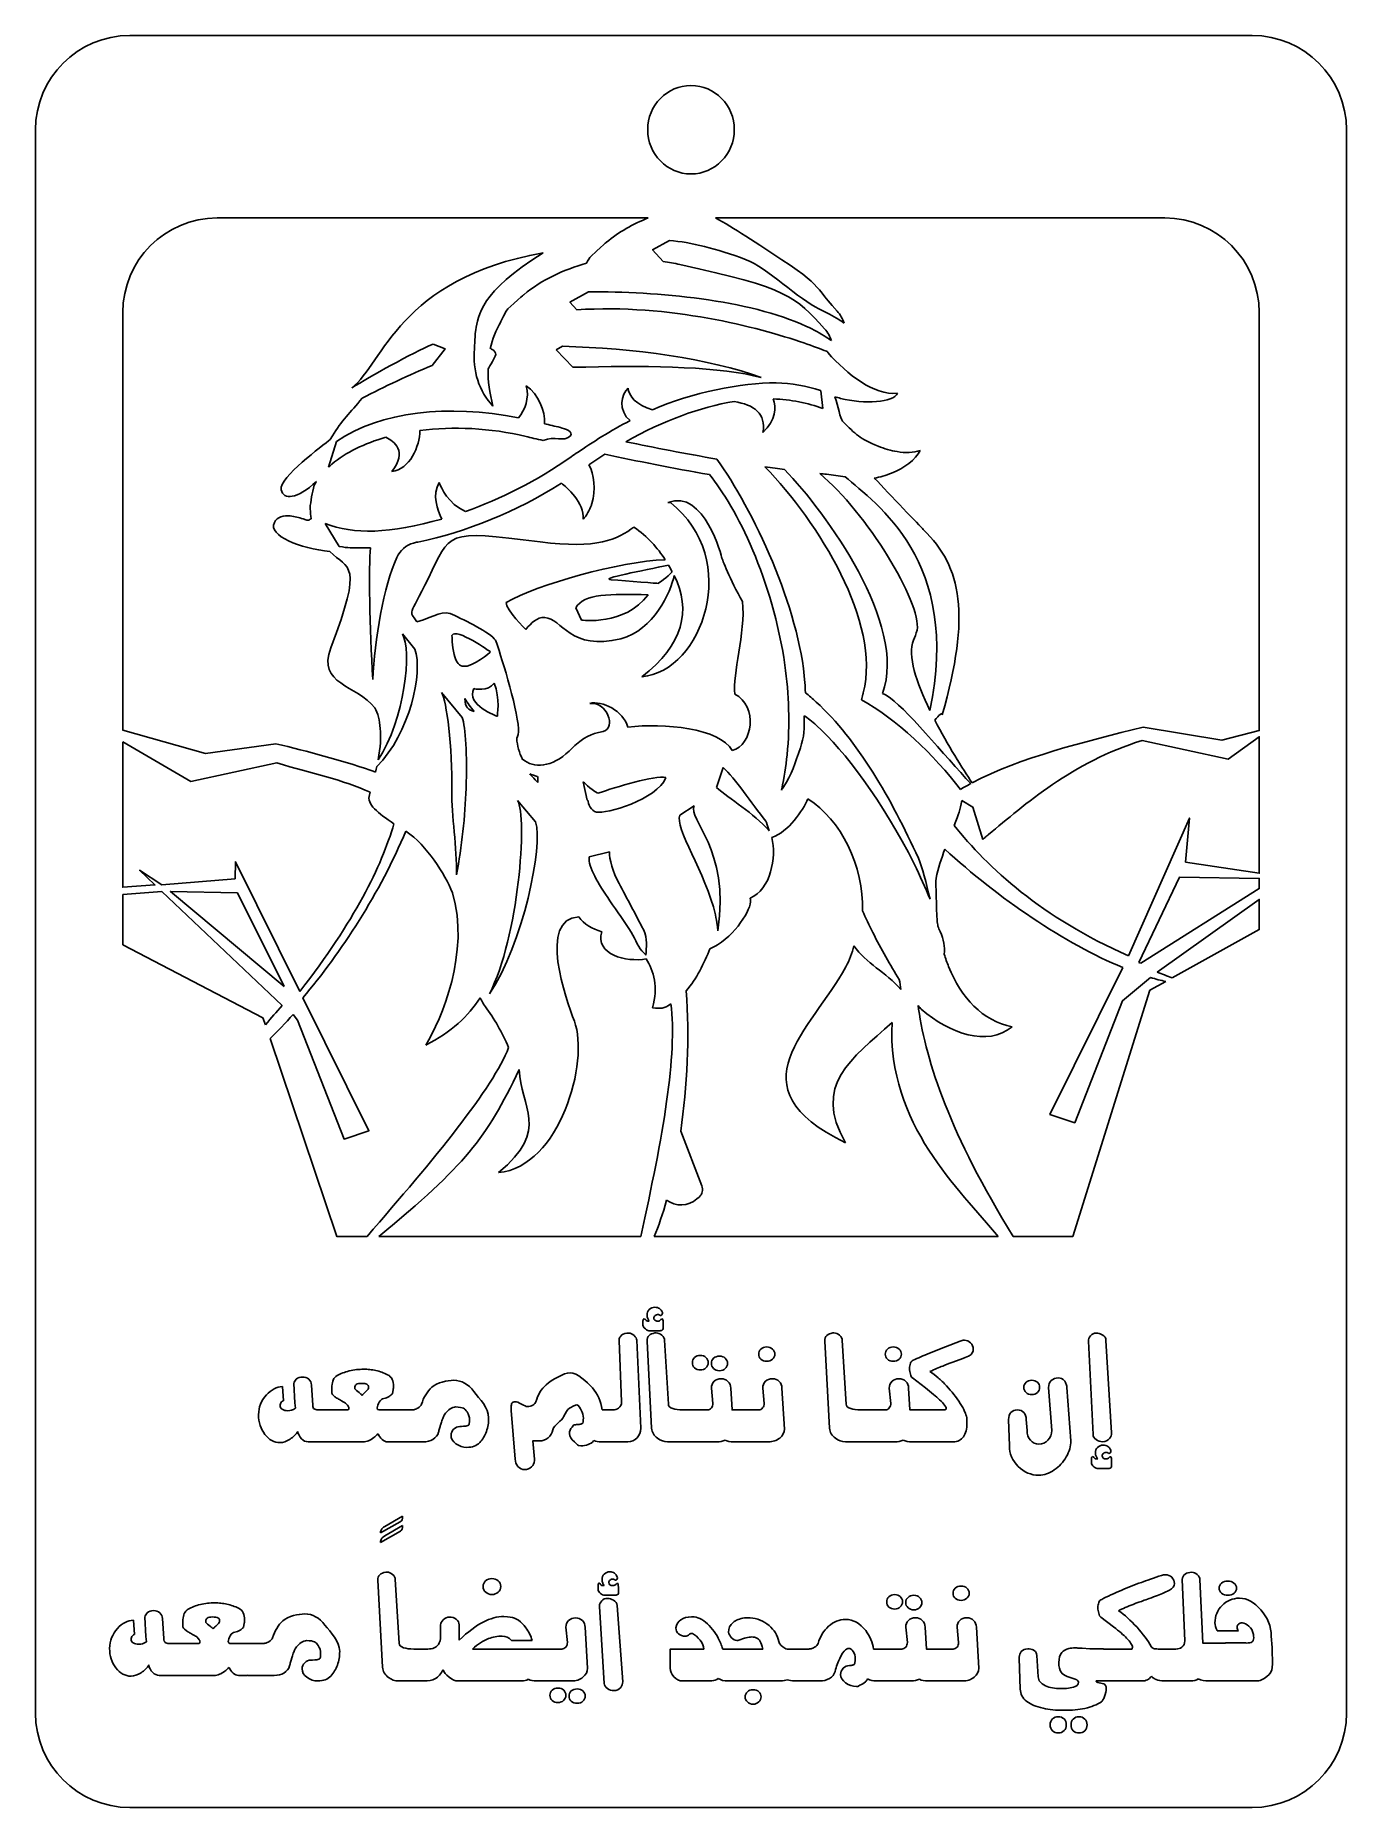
# Model space of a CAD drawing. Extents: x 895 to 1314, y 693 to 1260.
import ezdxf

# ---------------------------------------------------------------- set-up
doc = ezdxf.new("R2010")
doc.units = 0
doc.layers.add('H0113', color=7, linetype='CONTINUOUS')

msp = doc.modelspace()

# ---------------------------------------------------------------- linework, layer by layer
at = {"layer": 'H0113', "color": 7}
for points in [[(1283.685968, 1259.750669), (924.856977, 1259.750669)], [(894.657978, 1229.545669), (894.657978, 723.276682)], [(1313.885967, 723.276682), (1313.885967, 1229.545669)], [(952.782976, 1201.37767), (1090.536973, 1201.37767)], [(1112.119972, 1201.37767), (1255.758969, 1201.37767)], [(1077.272973, 1193.61067), (1077.259973, 1193.60867)], [(1095.388973, 1187.47367), (1092.013973, 1191.19667), (1097.409973, 1194.19467)], [(1050.821974, 1176.838671), (1050.807974, 1176.836671)], [(1067.743973, 1172.017671), (1065.562973, 1174.424671), (1071.510973, 1177.728671)], [(971.500976, 1033.277674), (948.994976, 1030.134674), (922.576977, 1037.614674), (922.576977, 1171.167671)], [(1285.963968, 1171.167671), (1285.963968, 1037.460674), (1273.997968, 1034.448674), (1248.845969, 1038.530674)], [(1021.788974, 1161.056671), (1025.647974, 1159.586671), (1021.460974, 1154.237671)], [(1035.097974, 1159.586671), (1035.038974, 1159.521671)], [(1040.107974, 1159.523671), (1040.167974, 1159.656671)], [(1061.182973, 1159.234671), (1063.228973, 1160.344671)], [(1066.445973, 1153.688671), (1061.182973, 1159.234671)], [(1039.362974, 1152.962671), (1039.388974, 1152.961671)], [(1145.764971, 1146.090671), (1146.442971, 1140.432671)], [(988.359975, 1121.670672), (990.902975, 1129.912672)], [(989.679975, 1131.665672), (988.904975, 1130.565672)], [(1147.623971, 1119.418672), (1153.619971, 1118.650672)], [(1097.708973, 1110.363672), (1096.855973, 1110.354672)], [(991.783975, 1096.379673), (987.341975, 1103.713672)], [(1069.208973, 1072.803673), (1067.473973, 1076.711673)], [(1011.980975, 1068.425673), (1016.018975, 1063.545673)], [(1024.498974, 1049.654674), (1031.113974, 1041.646674)], [(922.576977, 1033.820674), (944.363976, 1021.190674), (971.829976, 1027.144674)], [(979.178976, 954.041676), (958.591976, 995.539675), (958.477976, 990.086675), (935.090977, 988.186675), (927.939977, 992.777675), (932.853977, 988.124675), (922.576977, 987.337675), (922.576977, 1033.820674)], [(1248.511969, 1034.306674), (1275.985968, 1028.354674), (1285.963968, 1035.490674), (1285.963968, 991.816675), (1262.345968, 995.404675)], [(1071.115973, 1015.251675), (1069.788973, 1021.097674)], [(1112.393972, 1019.292675), (1114.526972, 1025.604674)], [(1048.825974, 1015.111675), (1054.548974, 1008.255675)], [(1190.83197, 1015.135675), (1194.35897, 1012.976675), (1197.61197, 1002.673675)], [(1100.736972, 1010.393675), (1105.282972, 1013.425675)], [(1262.345968, 995.404675), (1263.614968, 1009.479675), (1244.211969, 965.433676)], [(1071.694973, 997.069675), (1078.255973, 998.707675)], [(922.576977, 985.013675), (935.067977, 986.028675), (973.543976, 949.597676)], [(1247.473969, 963.311676), (1260.438968, 990.539675), (1285.963968, 990.161675), (1285.963968, 986.923675), (1248.109969, 963.049676)], [(968.183976, 943.376676), (967.374976, 945.616676), (922.576977, 969.001676), (922.576977, 985.013675)], [(1253.284969, 960.260676), (1285.963968, 983.466675), (1285.963968, 973.851676), (1258.140969, 958.394676)], [(1242.345969, 961.675676), (1219.05797, 914.728677), (1227.000969, 912.077677), (1242.273969, 951.074676), (1251.178969, 958.502676)], [(977.037976, 946.680676), (978.443976, 944.866676), (993.345975, 906.826677), (1001.286975, 909.473677), (980.170975, 952.047676)], [(1256.066969, 957.241676), (1251.031969, 954.445676), (1226.374969, 875.685678)], [(1000.688975, 875.685678), (991.016975, 875.685678), (969.712976, 939.030677)], [(1107.719972, 891.889678), (1100.995972, 909.407677)], [(1106.147972, 887.689678), (1106.833972, 888.293678)], [(1088.201973, 875.685678), (1004.488975, 875.685678)], [(1202.47797, 875.685678), (1092.486973, 875.685678)], [(1226.374969, 875.685678), (1207.32197, 875.685678)], [(1094.499973, 850.367679), (1094.145973, 850.617679)], [(1095.144973, 851.388679), (1095.144973, 851.138679)], [(1088.920973, 847.328679), (1088.920973, 848.743679)], [(1090.149973, 848.685679), (1090.502973, 848.619679), (1090.752973, 848.639679), (1090.918973, 848.703679)], [(1093.625973, 845.496679), (1091.106973, 845.496679)], [(1092.734973, 844.830679), (1092.899973, 844.830679), (1093.105973, 844.830679)], [(1095.415973, 848.140679), (1095.415973, 846.224679)], [(1149.598971, 844.830679), (1149.764971, 844.830679), (1149.972971, 844.830679)], [(1082.071973, 822.804679), (1081.301973, 842.475679)], [(1086.922973, 842.478679), (1088.192973, 814.39368)], [(1091.688973, 814.39368), (1090.211973, 842.227679)], [(1095.826973, 842.479679), (1097.035973, 822.055679)], [(1148.559971, 814.39368), (1147.040971, 842.227679)], [(1152.655971, 842.477679), (1153.895971, 822.055679)], [(1180.49397, 838.373679), (1185.61497, 840.435679), (1190.38197, 842.227679)], [(1232.825969, 812.33268), (1231.327969, 842.227679)], [(1236.943969, 842.477679), (1238.761969, 812.85368)], [(1191.15197, 836.644679), (1187.94597, 835.478679)], [(973.624976, 827.682679), (973.944976, 823.135679)], [(977.779976, 820.743679), (977.550976, 822.500679), (977.303976, 828.681679)], [(982.880975, 828.191679), (983.358975, 821.787679)], [(1001.179275, 827.197179), (1001.179275, 827.364179), (1001.179275, 827.613179)], [(1179.202971, 827.266679), (1175.080971, 830.454679)], [(1219.63797, 813.62268), (1218.61397, 827.446679)], [(1224.459969, 827.446679), (1225.728969, 810.29368)], [(972.866976, 821.805679), (972.866976, 821.596679)], [(989.374975, 825.905679), (989.374975, 826.978679)], [(994.474975, 821.701679), (993.912975, 822.325679)], [(1009.067975, 826.717679), (1008.818975, 825.385679)], [(1111.298972, 822.309679), (1110.799972, 827.191679)], [(1116.961972, 827.193679), (1117.382972, 820.222679), (1125.911972, 820.222679)], [(1127.701972, 822.309679), (1127.202972, 827.191679)], [(1133.364972, 827.193679), (1134.155972, 814.12368)], [(1168.169971, 822.309679), (1167.670971, 827.191679)], [(1173.832971, 827.193679), (1174.253971, 820.222679), (1185.05197, 820.222679)], [(984.998975, 820.243679), (994.682975, 820.243679)], [(1004.446975, 820.243679), (1009.837975, 820.243679), (1009.837975, 820.222679), (1014.833975, 820.222679)], [(1033.388974, 815.90368), (1033.471974, 816.43968), (1033.471974, 816.89168)], [(1048.074974, 804.45268), (1046.784974, 820.004679), (1046.784974, 820.545679), (1046.784974, 821.086679)], [(1069.768973, 816.42468), (1069.831973, 817.02168), (1069.852973, 817.53768)], [(1075.827973, 820.222679), (1079.241973, 820.222679)], [(1101.681972, 820.222679), (1109.508972, 820.222679)], [(1158.552971, 820.222679), (1166.379971, 820.222679)], [(1192.42197, 817.70868), (1192.48397, 816.91768), (1192.50497, 816.00068)], [(1206.07697, 808.75268), (1205.82797, 817.20468)], [(1211.44797, 817.20468), (1211.73997, 813.62368)], [(1030.368974, 814.91468), (1030.910974, 814.95668), (1031.576974, 815.03968)], [(1073.224973, 810.43868), (1073.141973, 810.29368)], [(985.648975, 810.04768), (985.648975, 810.02268), (981.859975, 810.02268)], [(999.345975, 810.02268), (986.085975, 810.02268)], [(1009.837975, 810.06168), (1009.837975, 810.02268), (1007.215975, 810.02268)], [(1018.622975, 810.02268), (1010.524975, 810.02268)], [(1055.714974, 810.30368), (1053.653974, 810.30368), (1054.194974, 804.44568), (1054.194974, 804.21768), (1054.194974, 804.00968)], [(1084.049973, 810.02268), (1075.452973, 810.02268)], [(1112.609972, 810.02268), (1101.681972, 810.02268), (1101.410972, 810.02268), (1096.768973, 810.02268)], [(1129.013972, 810.02268), (1117.814972, 810.02268)], [(1169.480971, 810.02268), (1158.552971, 810.02268), (1158.281971, 810.02268), (1153.639971, 810.02268)], [(1188.11297, 810.02268), (1174.892971, 810.02268)], [(1232.702969, 805.31768), (1232.951969, 805.18568)], [(1237.885969, 806.29568), (1237.531969, 806.54568)], [(1238.530969, 807.31668), (1238.530969, 807.06568)], [(1232.306969, 803.25668), (1232.306969, 804.67168)], [(1233.533969, 804.61268), (1233.888969, 804.54668), (1234.117969, 804.56768)], [(1236.959969, 801.44568), (1234.477969, 801.44568)], [(1238.759969, 804.06868), (1238.759969, 802.15268)], [(1011.330975, 784.45268), (1005.023975, 780.87168)], [(1006.396975, 779.935681), (1012.051975, 783.21768)], [(1006.410975, 782.95168), (1012.067975, 786.23468)], [(1011.331975, 781.41168), (1005.021975, 777.829681)], [(1005.620975, 737.924682), (1004.101975, 765.758681)], [(1006.658975, 768.360681), (1006.824975, 768.360681), (1007.032975, 768.360681)], [(1009.716975, 766.007681), (1010.956975, 745.586681)], [(1080.102973, 765.758681), (1079.728973, 766.008681)], [(1080.665973, 766.798681), (1080.748973, 766.487681)], [(1254.713969, 767.298681), (1255.317969, 767.444681), (1255.900969, 767.527681)], [(1262.145968, 746.337681), (1261.375968, 766.005681)], [(1266.995968, 766.006681), (1267.913968, 745.692681), (1275.162968, 745.692681), (1275.137968, 745.728681), (1281.450968, 745.728681), (1281.450968, 745.731681)], [(1074.565973, 762.739681), (1074.565973, 764.155681)], [(1075.149973, 764.711681), (1075.481973, 764.338681)], [(1076.148973, 764.030681), (1076.314973, 764.030681), (1076.502973, 764.114681)], [(1079.270973, 760.949681), (1076.709973, 760.949681)], [(1079.895973, 764.196681), (1080.290973, 764.529681)], [(1081.061973, 763.593681), (1081.061973, 761.573681)], [(1257.232969, 762.548681), (1255.483969, 761.714681)], [(930.150977, 746.043681), (929.921977, 747.800681), (929.674977, 753.981681)], [(1044.465974, 754.162681), (1045.568974, 754.099681), (1046.463974, 753.995681)], [(1076.501973, 732.761682), (1075.002973, 757.409681), (1075.002973, 757.577681)], [(1080.618973, 757.660681), (1082.434973, 733.281682)], [(1104.395972, 754.037681), (1105.269972, 754.037681)], [(1121.356972, 753.788681), (1122.127972, 753.788681), (1122.377972, 753.788681)], [(1239.412969, 750.858681), (1235.311969, 753.984681)], [(925.994977, 752.981681), (926.314977, 748.435681)], [(935.250977, 753.490681), (935.728977, 747.087681)], [(941.745976, 751.205681), (941.745976, 752.277681)], [(953.549576, 752.496981), (953.549576, 752.663981), (953.549576, 752.912981)], [(961.437976, 752.017681), (961.188976, 750.685681)], [(1024.210974, 747.883681), (1024.210974, 751.472681)], [(1030.122974, 751.476681), (1030.122974, 746.626681)], [(1064.760973, 745.835681), (1064.261973, 750.706681)], [(1070.423973, 750.706681), (1071.213973, 737.653682)], [(1173.444971, 745.839681), (1172.944971, 750.721681)], [(1179.107971, 750.723681), (1179.528971, 743.753681), (1188.05897, 743.753681)], [(1189.84897, 745.839681), (1189.34897, 750.721681)], [(1195.51197, 750.723681), (1196.30197, 737.653682)], [(1279.356968, 749.530681), (1272.590968, 749.530681)], [(925.236977, 747.105681), (925.236977, 746.896681)], [(937.369977, 745.543681), (947.053976, 745.543681)], [(946.845976, 747.001681), (946.282976, 747.625681)], [(956.816976, 745.543681), (962.208976, 745.543681), (962.208976, 745.522681), (967.203976, 745.522681)], [(1015.612975, 743.753681), (1020.150974, 743.753681)], [(1034.431974, 743.753681), (1045.689974, 743.753681), (1048.254974, 743.753681), (1054.121974, 743.753681), (1055.873974, 743.753681), (1062.970973, 743.753681)], [(1053.505974, 746.486681), (1046.880974, 746.486681)], [(1097.650973, 737.653682), (1097.650973, 743.753681), (1108.392972, 743.753681)], [(1114.431972, 743.753681), (1127.236972, 743.753681)], [(1119.562972, 746.585681), (1119.270972, 746.522681), (1118.916972, 746.522681)], [(1134.991972, 743.753681), (1141.636971, 743.753681)], [(1162.667971, 743.753681), (1171.654971, 743.753681)], [(1211.95497, 743.774681), (1212.16397, 743.774681), (1212.45397, 743.774681)], [(1229.295969, 744.024681), (1231.752969, 743.857681)], [(1233.999969, 743.774681), (1236.123969, 743.774681), (1236.123969, 743.753681), (1245.262969, 743.753681), (1245.366969, 744.003681), (1245.428969, 744.295681)], [(1254.193969, 743.753681), (1258.085969, 743.753681), (1259.314969, 743.753681)], [(1284.205968, 747.309681), (1284.155968, 747.981681)], [(1289.779968, 747.859681), (1290.051968, 744.263681)], [(982.739975, 740.214681), (983.281975, 740.256681), (983.946975, 740.339681)], [(985.758975, 741.203681), (985.841975, 741.739681), (985.841975, 742.191681)], [(1154.950971, 738.445682), (1155.492971, 738.486682), (1155.825971, 738.569682)], [(1156.687971, 739.435682), (1156.770971, 740.032681), (1156.770971, 740.546681)], [(1209.56097, 730.971682), (1209.22797, 740.859681), (1209.22797, 741.172681)], [(1214.80697, 741.713681), (1215.32697, 734.863682)], [(1290.175968, 740.666681), (1290.175968, 740.294681)], [(1290.175968, 740.294681), (1290.175968, 739.947682), (1290.175968, 739.674682), (1290.175968, 738.731682)], [(938.018977, 735.346682), (938.018977, 735.321682), (934.229977, 735.321682)], [(951.716976, 735.321682), (938.455977, 735.321682)], [(962.208976, 735.361682), (962.208976, 735.321682), (959.585976, 735.321682)], [(970.992976, 735.321682), (962.894976, 735.321682)], [(1018.880975, 733.552682), (1015.612975, 733.552682), (1015.341975, 733.552682), (1010.699975, 733.552682)], [(1050.086974, 733.552682), (1029.622974, 733.552682)], [(1066.072973, 733.552682), (1054.872974, 733.552682)], [(1110.952972, 733.552682), (1101.481972, 733.552682)], [(1132.851972, 733.552682), (1116.010972, 733.552682)], [(1145.424971, 733.552682), (1137.327972, 733.552682)], [(1174.755971, 733.552682), (1163.556971, 733.552682)], [(1191.15997, 733.552682), (1179.960971, 733.552682)], [(1227.130969, 734.093682), (1224.507969, 734.967682)], [(1234.741969, 733.573682), (1233.771969, 733.573682)], [(1234.791969, 732.949682), (1236.290969, 732.636682)], [(1248.363969, 733.552682), (1235.103969, 733.552682)], [(1264.122968, 733.552682), (1258.085969, 733.552682), (1256.233969, 733.552682), (1255.525969, 733.552682)], [(1284.898968, 733.552682), (1269.736968, 733.552682)], [(924.856977, 693.071683), (1283.685968, 693.071683)]]:
    msp.add_lwpolyline(points, dxfattribs=at)
at = {"layer": 'H0113', "color": 1}
for points in [[(1283.685968, 1259.750669), (924.856977, 1259.750669)], [(894.657978, 1229.545669), (894.657978, 723.276682)], [(1313.885967, 723.276682), (1313.885967, 1229.545669)], [(952.782976, 1201.37767), (1090.536973, 1201.37767)], [(1112.119972, 1201.37767), (1255.758969, 1201.37767)], [(1077.272973, 1193.61067), (1077.259973, 1193.60867)], [(1095.388973, 1187.47367), (1092.013973, 1191.19667), (1097.409973, 1194.19467)], [(1050.821974, 1176.838671), (1050.807974, 1176.836671)], [(1067.743973, 1172.017671), (1065.562973, 1174.424671), (1071.510973, 1177.728671)], [(971.500976, 1033.277674), (948.994976, 1030.134674), (922.576977, 1037.614674), (922.576977, 1171.167671)], [(1285.963968, 1171.167671), (1285.963968, 1037.460674), (1273.997968, 1034.448674), (1248.845969, 1038.530674)], [(1021.788974, 1161.056671), (1025.647974, 1159.586671), (1021.460974, 1154.237671)], [(1035.097974, 1159.586671), (1035.038974, 1159.521671)], [(1040.107974, 1159.523671), (1040.167974, 1159.656671)], [(1061.182973, 1159.234671), (1063.228973, 1160.344671)], [(1066.445973, 1153.688671), (1061.182973, 1159.234671)], [(1039.362974, 1152.962671), (1039.388974, 1152.961671)], [(1145.764971, 1146.090671), (1146.442971, 1140.432671)], [(988.359975, 1121.670672), (990.902975, 1129.912672)], [(989.679975, 1131.665672), (988.904975, 1130.565672)], [(1147.623971, 1119.418672), (1153.619971, 1118.650672)], [(1097.708973, 1110.363672), (1096.855973, 1110.354672)], [(991.783975, 1096.379673), (987.341975, 1103.713672)], [(1069.208973, 1072.803673), (1067.473973, 1076.711673)], [(1011.980975, 1068.425673), (1016.018975, 1063.545673)], [(1024.498974, 1049.654674), (1031.113974, 1041.646674)], [(922.576977, 1033.820674), (944.363976, 1021.190674), (971.829976, 1027.144674)], [(979.178976, 954.041676), (958.591976, 995.539675), (958.477976, 990.086675), (935.090977, 988.186675), (927.939977, 992.777675), (932.853977, 988.124675), (922.576977, 987.337675), (922.576977, 1033.820674)], [(1248.511969, 1034.306674), (1275.985968, 1028.354674), (1285.963968, 1035.490674), (1285.963968, 991.816675), (1262.345968, 995.404675)], [(1071.115973, 1015.251675), (1069.788973, 1021.097674)], [(1112.393972, 1019.292675), (1114.526972, 1025.604674)], [(1048.825974, 1015.111675), (1054.548974, 1008.255675)], [(1190.83197, 1015.135675), (1194.35897, 1012.976675), (1197.61197, 1002.673675)], [(1100.736972, 1010.393675), (1105.282972, 1013.425675)], [(1262.345968, 995.404675), (1263.614968, 1009.479675), (1244.211969, 965.433676)], [(1071.694973, 997.069675), (1078.255973, 998.707675)], [(922.576977, 985.013675), (935.067977, 986.028675), (973.543976, 949.597676)], [(1247.473969, 963.311676), (1260.438968, 990.539675), (1285.963968, 990.161675), (1285.963968, 986.923675), (1248.109969, 963.049676)], [(968.183976, 943.376676), (967.374976, 945.616676), (922.576977, 969.001676), (922.576977, 985.013675)], [(1253.284969, 960.260676), (1285.963968, 983.466675), (1285.963968, 973.851676), (1258.140969, 958.394676)], [(1242.345969, 961.675676), (1219.05797, 914.728677), (1227.000969, 912.077677), (1242.273969, 951.074676), (1251.178969, 958.502676)], [(977.037976, 946.680676), (978.443976, 944.866676), (993.345975, 906.826677), (1001.286975, 909.473677), (980.170975, 952.047676)], [(1256.066969, 957.241676), (1251.031969, 954.445676), (1226.374969, 875.685678)], [(1000.688975, 875.685678), (991.016975, 875.685678), (969.712976, 939.030677)], [(1107.719972, 891.889678), (1100.995972, 909.407677)], [(1106.147972, 887.689678), (1106.833972, 888.293678)], [(1088.201973, 875.685678), (1004.488975, 875.685678)], [(1202.47797, 875.685678), (1092.486973, 875.685678)], [(1226.374969, 875.685678), (1207.32197, 875.685678)], [(1094.499973, 850.367679), (1094.145973, 850.617679)], [(1095.144973, 851.388679), (1095.144973, 851.138679)], [(1088.920973, 847.328679), (1088.920973, 848.743679)], [(1090.149973, 848.685679), (1090.502973, 848.619679), (1090.752973, 848.639679), (1090.918973, 848.703679)], [(1093.625973, 845.496679), (1091.106973, 845.496679)], [(1092.734973, 844.830679), (1092.899973, 844.830679), (1093.105973, 844.830679)], [(1095.415973, 848.140679), (1095.415973, 846.224679)], [(1149.598971, 844.830679), (1149.764971, 844.830679), (1149.972971, 844.830679)], [(1082.071973, 822.804679), (1081.301973, 842.475679)], [(1086.922973, 842.478679), (1088.192973, 814.39368)], [(1091.688973, 814.39368), (1090.211973, 842.227679)], [(1095.826973, 842.479679), (1097.035973, 822.055679)], [(1148.559971, 814.39368), (1147.040971, 842.227679)], [(1152.655971, 842.477679), (1153.895971, 822.055679)], [(1180.49397, 838.373679), (1185.61497, 840.435679), (1190.38197, 842.227679)], [(1232.825969, 812.33268), (1231.327969, 842.227679)], [(1236.943969, 842.477679), (1238.761969, 812.85368)], [(1191.15197, 836.644679), (1187.94597, 835.478679)], [(973.624976, 827.682679), (973.944976, 823.135679)], [(977.779976, 820.743679), (977.550976, 822.500679), (977.303976, 828.681679)], [(982.880975, 828.191679), (983.358975, 821.787679)], [(1001.179275, 827.197179), (1001.179275, 827.364179), (1001.179275, 827.613179)], [(1179.202971, 827.266679), (1175.080971, 830.454679)], [(1219.63797, 813.62268), (1218.61397, 827.446679)], [(1224.459969, 827.446679), (1225.728969, 810.29368)], [(972.866976, 821.805679), (972.866976, 821.596679)], [(989.374975, 825.905679), (989.374975, 826.978679)], [(994.474975, 821.701679), (993.912975, 822.325679)], [(1009.067975, 826.717679), (1008.818975, 825.385679)], [(1111.298972, 822.309679), (1110.799972, 827.191679)], [(1116.961972, 827.193679), (1117.382972, 820.222679), (1125.911972, 820.222679)], [(1127.701972, 822.309679), (1127.202972, 827.191679)], [(1133.364972, 827.193679), (1134.155972, 814.12368)], [(1168.169971, 822.309679), (1167.670971, 827.191679)], [(1173.832971, 827.193679), (1174.253971, 820.222679), (1185.05197, 820.222679)], [(984.998975, 820.243679), (994.682975, 820.243679)], [(1004.446975, 820.243679), (1009.837975, 820.243679), (1009.837975, 820.222679), (1014.833975, 820.222679)], [(1033.388974, 815.90368), (1033.471974, 816.43968), (1033.471974, 816.89168)], [(1048.074974, 804.45268), (1046.784974, 820.004679), (1046.784974, 820.545679), (1046.784974, 821.086679)], [(1069.768973, 816.42468), (1069.831973, 817.02168), (1069.852973, 817.53768)], [(1075.827973, 820.222679), (1079.241973, 820.222679)], [(1101.681972, 820.222679), (1109.508972, 820.222679)], [(1158.552971, 820.222679), (1166.379971, 820.222679)], [(1192.42197, 817.70868), (1192.48397, 816.91768), (1192.50497, 816.00068)], [(1206.07697, 808.75268), (1205.82797, 817.20468)], [(1211.44797, 817.20468), (1211.73997, 813.62368)], [(1030.368974, 814.91468), (1030.910974, 814.95668), (1031.576974, 815.03968)], [(1073.224973, 810.43868), (1073.141973, 810.29368)], [(985.648975, 810.04768), (985.648975, 810.02268), (981.859975, 810.02268)], [(999.345975, 810.02268), (986.085975, 810.02268)], [(1009.837975, 810.06168), (1009.837975, 810.02268), (1007.215975, 810.02268)], [(1018.622975, 810.02268), (1010.524975, 810.02268)], [(1055.714974, 810.30368), (1053.653974, 810.30368), (1054.194974, 804.44568), (1054.194974, 804.21768), (1054.194974, 804.00968)], [(1084.049973, 810.02268), (1075.452973, 810.02268)], [(1112.609972, 810.02268), (1101.681972, 810.02268), (1101.410972, 810.02268), (1096.768973, 810.02268)], [(1129.013972, 810.02268), (1117.814972, 810.02268)], [(1169.480971, 810.02268), (1158.552971, 810.02268), (1158.281971, 810.02268), (1153.639971, 810.02268)], [(1188.11297, 810.02268), (1174.892971, 810.02268)], [(1232.702969, 805.31768), (1232.951969, 805.18568)], [(1237.885969, 806.29568), (1237.531969, 806.54568)], [(1238.530969, 807.31668), (1238.530969, 807.06568)], [(1232.306969, 803.25668), (1232.306969, 804.67168)], [(1233.533969, 804.61268), (1233.888969, 804.54668), (1234.117969, 804.56768)], [(1236.959969, 801.44568), (1234.477969, 801.44568)], [(1238.759969, 804.06868), (1238.759969, 802.15268)], [(1011.330975, 784.45268), (1005.023975, 780.87168)], [(1006.396975, 779.935681), (1012.051975, 783.21768)], [(1006.410975, 782.95168), (1012.067975, 786.23468)], [(1011.331975, 781.41168), (1005.021975, 777.829681)], [(1005.620975, 737.924682), (1004.101975, 765.758681)], [(1006.658975, 768.360681), (1006.824975, 768.360681), (1007.032975, 768.360681)], [(1009.716975, 766.007681), (1010.956975, 745.586681)], [(1080.102973, 765.758681), (1079.728973, 766.008681)], [(1080.665973, 766.798681), (1080.748973, 766.487681)], [(1254.713969, 767.298681), (1255.317969, 767.444681), (1255.900969, 767.527681)], [(1262.145968, 746.337681), (1261.375968, 766.005681)], [(1266.995968, 766.006681), (1267.913968, 745.692681), (1275.162968, 745.692681), (1275.137968, 745.728681), (1281.450968, 745.728681), (1281.450968, 745.731681)], [(1074.565973, 762.739681), (1074.565973, 764.155681)], [(1075.149973, 764.711681), (1075.481973, 764.338681)], [(1076.148973, 764.030681), (1076.314973, 764.030681), (1076.502973, 764.114681)], [(1079.270973, 760.949681), (1076.709973, 760.949681)], [(1079.895973, 764.196681), (1080.290973, 764.529681)], [(1081.061973, 763.593681), (1081.061973, 761.573681)], [(1257.232969, 762.548681), (1255.483969, 761.714681)], [(930.150977, 746.043681), (929.921977, 747.800681), (929.674977, 753.981681)], [(1044.465974, 754.162681), (1045.568974, 754.099681), (1046.463974, 753.995681)], [(1076.501973, 732.761682), (1075.002973, 757.409681), (1075.002973, 757.577681)], [(1080.618973, 757.660681), (1082.434973, 733.281682)], [(1104.395972, 754.037681), (1105.269972, 754.037681)], [(1121.356972, 753.788681), (1122.127972, 753.788681), (1122.377972, 753.788681)], [(1239.412969, 750.858681), (1235.311969, 753.984681)], [(925.994977, 752.981681), (926.314977, 748.435681)], [(935.250977, 753.490681), (935.728977, 747.087681)], [(941.745976, 751.205681), (941.745976, 752.277681)], [(953.549576, 752.496981), (953.549576, 752.663981), (953.549576, 752.912981)], [(961.437976, 752.017681), (961.188976, 750.685681)], [(1024.210974, 747.883681), (1024.210974, 751.472681)], [(1030.122974, 751.476681), (1030.122974, 746.626681)], [(1064.760973, 745.835681), (1064.261973, 750.706681)], [(1070.423973, 750.706681), (1071.213973, 737.653682)], [(1173.444971, 745.839681), (1172.944971, 750.721681)], [(1179.107971, 750.723681), (1179.528971, 743.753681), (1188.05897, 743.753681)], [(1189.84897, 745.839681), (1189.34897, 750.721681)], [(1195.51197, 750.723681), (1196.30197, 737.653682)], [(1279.356968, 749.530681), (1272.590968, 749.530681)], [(925.236977, 747.105681), (925.236977, 746.896681)], [(937.369977, 745.543681), (947.053976, 745.543681)], [(946.845976, 747.001681), (946.282976, 747.625681)], [(956.816976, 745.543681), (962.208976, 745.543681), (962.208976, 745.522681), (967.203976, 745.522681)], [(1015.612975, 743.753681), (1020.150974, 743.753681)], [(1034.431974, 743.753681), (1045.689974, 743.753681), (1048.254974, 743.753681), (1054.121974, 743.753681), (1055.873974, 743.753681), (1062.970973, 743.753681)], [(1053.505974, 746.486681), (1046.880974, 746.486681)], [(1097.650973, 737.653682), (1097.650973, 743.753681), (1108.392972, 743.753681)], [(1114.431972, 743.753681), (1127.236972, 743.753681)], [(1119.562972, 746.585681), (1119.270972, 746.522681), (1118.916972, 746.522681)], [(1134.991972, 743.753681), (1141.636971, 743.753681)], [(1162.667971, 743.753681), (1171.654971, 743.753681)], [(1211.95497, 743.774681), (1212.16397, 743.774681), (1212.45397, 743.774681)], [(1229.295969, 744.024681), (1231.752969, 743.857681)], [(1233.999969, 743.774681), (1236.123969, 743.774681), (1236.123969, 743.753681), (1245.262969, 743.753681), (1245.366969, 744.003681), (1245.428969, 744.295681)], [(1254.193969, 743.753681), (1258.085969, 743.753681), (1259.314969, 743.753681)], [(1284.205968, 747.309681), (1284.155968, 747.981681)], [(1289.779968, 747.859681), (1290.051968, 744.263681)], [(982.739975, 740.214681), (983.281975, 740.256681), (983.946975, 740.339681)], [(985.758975, 741.203681), (985.841975, 741.739681), (985.841975, 742.191681)], [(1154.950971, 738.445682), (1155.492971, 738.486682), (1155.825971, 738.569682)], [(1156.687971, 739.435682), (1156.770971, 740.032681), (1156.770971, 740.546681)], [(1209.56097, 730.971682), (1209.22797, 740.859681), (1209.22797, 741.172681)], [(1214.80697, 741.713681), (1215.32697, 734.863682)], [(1290.175968, 740.666681), (1290.175968, 740.294681)], [(1290.175968, 740.294681), (1290.175968, 739.947682), (1290.175968, 739.674682), (1290.175968, 738.731682)], [(938.018977, 735.346682), (938.018977, 735.321682), (934.229977, 735.321682)], [(951.716976, 735.321682), (938.455977, 735.321682)], [(962.208976, 735.361682), (962.208976, 735.321682), (959.585976, 735.321682)], [(970.992976, 735.321682), (962.894976, 735.321682)], [(1018.880975, 733.552682), (1015.612975, 733.552682), (1015.341975, 733.552682), (1010.699975, 733.552682)], [(1050.086974, 733.552682), (1029.622974, 733.552682)], [(1066.072973, 733.552682), (1054.872974, 733.552682)], [(1110.952972, 733.552682), (1101.481972, 733.552682)], [(1132.851972, 733.552682), (1116.010972, 733.552682)], [(1145.424971, 733.552682), (1137.327972, 733.552682)], [(1174.755971, 733.552682), (1163.556971, 733.552682)], [(1191.15997, 733.552682), (1179.960971, 733.552682)], [(1227.130969, 734.093682), (1224.507969, 734.967682)], [(1234.741969, 733.573682), (1233.771969, 733.573682)], [(1234.791969, 732.949682), (1236.290969, 732.636682)], [(1248.363969, 733.552682), (1235.103969, 733.552682)], [(1264.122968, 733.552682), (1258.085969, 733.552682), (1256.233969, 733.552682), (1255.525969, 733.552682)], [(1284.898968, 733.552682), (1269.736968, 733.552682)], [(924.856977, 693.071683), (1283.685968, 693.071683)]]:
    msp.add_lwpolyline(points, dxfattribs=at)
for points in [[(1283.685968, 1259.750669)], [(1104.271972, 1243.743669)], [(1285.963968, 1171.167671)], [(1051.591974, 1147.709671)], [(1127.922972, 1121.843672)], [(1078.724973, 1085.703673)], [(1090.552973, 1080.906673)], [(1175.414971, 1066.328673)], [(1031.350974, 1058.030674)], [(1034.871974, 1050.884674)], [(1034.946974, 1043.582674)], [(1084.021973, 1038.530674)], [(1139.231972, 1031.909674)], [(1052.708974, 1023.606674)], [(1112.393972, 1019.292675)], [(1074.092973, 1011.388675)], [(1100.736972, 1010.393675)], [(1081.272973, 988.566675)], [(974.219976, 955.648676), (937.808977, 986.006675), (959.220976, 985.621675)], [(1039.793974, 953.257676)], [(1088.920973, 847.328679)], [(1104.700972, 835.337679)], [(1110.799972, 835.107679)], [(1125.911972, 838.043679)], [(1166.379971, 838.043679)], [(1000.652275, 828.425179)], [(1215.75697, 827.446679)], [(1167.649971, 820.858679)], [(1001.167975, 810.37868)], [(1087.026973, 811.25568)], [(1093.583973, 811.15268)], [(1238.115969, 811.08368)], [(1206.07697, 808.75268)], [(1233.825969, 805.38768)], [(1011.330975, 784.45268)], [(1040.614974, 766.278681)], [(1074.565973, 762.739681)], [(1193.22097, 761.573681)], [(1278.714968, 763.239681)], [(953.022576, 753.724981)], [(1171.904971, 758.867681)], [(1178.086971, 758.638681)], [(991.774975, 740.714681)], [(1069.715973, 734.749682)], [(1081.789973, 731.491682)], [(1194.80397, 734.749682)], [(1063.553973, 727.327682)], [(1069.715973, 727.088682)], [(1125.950972, 726.838682)], [(1223.571969, 717.667682)], [(1230.180969, 717.646682)]]:
    msp.add_lwpolyline(points, close=True, dxfattribs=at)
at = {"layer": 'H0113', "color": 7}
msp.add_lwpolyline([(974.219976, 955.648676), (937.808977, 986.006675), (959.220976, 985.621675)], close=True, dxfattribs=at)
for points in [[(924.856977, 1259.750669), (908.177977, 1259.750669), (894.657978, 1246.227669), (894.657978, 1229.545669)], [(1313.885967, 1229.545669), (1313.885967, 1246.227669), (1300.364967, 1259.750669), (1283.685968, 1259.750669)], [(1090.428973, 1229.601669), (1090.428973, 1237.411669), (1096.626973, 1243.743669), (1104.271972, 1243.743669)], [(1104.271972, 1243.743669), (1111.915972, 1243.743669), (1118.113972, 1237.411669), (1118.113972, 1229.601669)], [(1104.271972, 1215.45967), (1096.626973, 1215.45967), (1090.428973, 1221.791669), (1090.428973, 1229.601669)], [(1118.113972, 1229.601669), (1118.113972, 1221.791669), (1111.915972, 1215.45967), (1104.271972, 1215.45967)], [(922.576977, 1171.167671), (922.576977, 1187.85267), (936.100977, 1201.37767), (952.782976, 1201.37767)], [(1090.536973, 1201.37767), (1085.759973, 1199.45367), (1081.172973, 1196.90167), (1077.272973, 1193.61067)], [(1121.763972, 1195.54667), (1118.114972, 1197.87767), (1115.018972, 1199.87667), (1112.119972, 1201.37767)], [(1255.758969, 1201.37767), (1272.440968, 1201.37767), (1285.963968, 1187.85267), (1285.963968, 1171.167671)], [(1056.949974, 1190.24167), (1010.672975, 1181.79067), (1005.956975, 1155.047671), (995.852975, 1147.075671)], [(1035.422974, 1165.577671), (1036.325974, 1170.013671), (1036.670974, 1177.629671), (1056.949974, 1190.24167)], [(1077.259973, 1193.60867), (1077.259973, 1193.60867), (1077.850973, 1194.22667), (1072.192973, 1189.10467)], [(1097.409973, 1194.19467), (1104.316972, 1193.56367), (1112.136972, 1191.75667), (1121.904972, 1188.03567)], [(1150.965971, 1171.599671), (1141.736971, 1181.86167), (1147.772971, 1178.931671), (1121.763972, 1195.54667)], [(1070.845973, 1186.90467), (1063.744973, 1184.90467), (1056.543974, 1181.66567), (1050.821974, 1176.838671)], [(1072.192973, 1189.10467), (1071.871973, 1188.81467), (1071.326973, 1187.84067), (1070.845973, 1186.90467)], [(1100.736972, 1186.50167), (1098.917973, 1186.89767), (1097.136973, 1187.21567), (1095.388973, 1187.47367)], [(1146.941971, 1165.978671), (1137.711972, 1176.240671), (1135.156972, 1178.998671), (1100.736972, 1186.50167)], [(1121.904972, 1188.03567), (1128.213972, 1185.63167), (1139.107972, 1175.173671), (1145.192971, 1172.332671)], [(1050.807974, 1176.836671), (1050.807974, 1176.836671), (1051.399974, 1177.454671), (1045.740974, 1172.332671)], [(1140.340971, 1161.430671), (1125.606972, 1166.447671), (1097.506973, 1173.940671), (1067.743973, 1172.017671)], [(1071.510973, 1177.728671), (1093.215973, 1177.950671), (1122.822972, 1175.277671), (1141.168971, 1166.712671)], [(1043.426974, 1168.152671), (1041.926974, 1165.561671), (1040.787974, 1162.693671), (1040.107974, 1159.523671)], [(1045.740974, 1172.332671), (1045.072974, 1171.727671), (1043.426974, 1168.152671), (1043.426974, 1168.152671)], [(1145.192971, 1172.332671), (1147.493971, 1171.256671), (1149.630971, 1170.105671), (1151.568971, 1168.884671)], [(1153.242971, 1167.779671), (1152.775971, 1169.114671), (1152.057971, 1170.380671), (1150.965971, 1171.599671)], [(1151.568971, 1168.884671), (1152.143971, 1168.523671), (1152.702971, 1168.156671), (1153.242971, 1167.779671)], [(1035.028974, 1159.521671), (1035.061974, 1160.165671), (1035.286974, 1164.540671), (1035.422974, 1165.577671)], [(1141.168971, 1166.712671), (1143.469971, 1165.635671), (1145.605971, 1164.485671), (1147.543971, 1163.264671)], [(1149.217971, 1162.158671), (1148.750971, 1163.494671), (1148.033971, 1164.760671), (1146.941971, 1165.978671)], [(1147.543971, 1163.264671), (1148.118971, 1162.903671), (1148.678971, 1162.535671), (1149.217971, 1162.158671)], [(995.852975, 1147.075671), (1001.549975, 1150.592671), (1015.098975, 1158.202671), (1021.788974, 1161.056671)], [(1040.940974, 1141.206671), (1036.471974, 1145.935671), (1034.339974, 1152.522671), (1035.097974, 1159.586671)], [(1035.038974, 1159.521671), (1035.037974, 1159.522671), (1035.030974, 1159.520671), (1035.028974, 1159.521671)], [(1041.676974, 1157.142671), (1041.253974, 1156.347671), (1039.362974, 1152.962671), (1039.362974, 1152.962671)], [(1040.167974, 1159.656671), (1040.167974, 1159.656671), (1042.482974, 1158.658671), (1041.676974, 1157.142671)], [(1063.228973, 1160.344671), (1085.490973, 1159.827671), (1110.718972, 1156.337671), (1126.760972, 1150.348671)], [(1147.602971, 1158.765671), (1145.806971, 1159.483671), (1143.354971, 1160.403671), (1140.340971, 1161.430671)], [(1147.925971, 1158.637671), (1147.823971, 1158.679671), (1147.710971, 1158.725671), (1147.602971, 1158.765671)], [(1148.008971, 1158.320671), (1147.981971, 1158.429671), (1147.954971, 1158.533671), (1147.925971, 1158.637671)], [(1170.293971, 1145.344671), (1162.643971, 1144.566671), (1154.359971, 1151.366671), (1148.008971, 1158.320671)], [(1021.460974, 1154.237671), (1014.462975, 1151.249671), (1005.983975, 1147.394671), (999.107975, 1143.742671)], [(1039.388974, 1152.961671), (1039.342974, 1149.367671), (1039.824974, 1145.457671), (1040.940974, 1141.206671)], [(1070.634973, 1153.712671), (1069.237973, 1153.677671), (1067.839973, 1153.674671), (1066.445973, 1153.688671)], [(1126.760972, 1150.348671), (1114.102972, 1153.745671), (1092.250973, 1154.252671), (1070.634973, 1153.712671)], [(1049.166974, 1137.444672), (1051.144974, 1140.071671), (1052.698974, 1143.715671), (1051.591974, 1147.709671)], [(1051.591974, 1147.709671), (1055.573974, 1145.105671), (1057.619974, 1139.665672), (1057.441974, 1135.562672)], [(1084.838973, 1136.603672), (1080.845973, 1139.586672), (1082.034973, 1145.184671), (1084.132973, 1146.998671)], [(1084.132973, 1146.998671), (1084.303973, 1144.601671), (1086.724973, 1141.415671), (1091.980973, 1140.080671)], [(1091.980973, 1140.080671), (1104.532972, 1145.721671), (1120.518972, 1148.548671), (1131.503972, 1148.707671)], [(1131.503972, 1148.707671), (1136.449972, 1148.462671), (1141.181971, 1147.639671), (1145.654971, 1146.223671)], [(1145.654971, 1146.223671), (1145.694971, 1146.175671), (1145.725971, 1146.138671), (1145.764971, 1146.090671)], [(1152.076971, 1143.704671), (1159.710971, 1141.842671), (1169.032971, 1142.266671), (1170.293971, 1145.344671)], [(999.107975, 1143.742671), (995.421975, 1139.116672), (992.368975, 1136.562672), (989.679975, 1131.665672)], [(990.902975, 1129.912672), (1004.989975, 1139.475672), (1026.513974, 1142.000671), (1049.166974, 1137.444672)], [(1118.044972, 1142.681671), (1107.204972, 1140.940671), (1095.509973, 1136.585672), (1083.461973, 1129.824672)], [(1127.267972, 1132.744672), (1128.289972, 1138.911672), (1124.553972, 1141.657671), (1118.044972, 1142.681671)], [(1130.504972, 1143.514671), (1131.724972, 1140.967671), (1131.406972, 1136.707672), (1127.267972, 1132.744672)], [(1146.442971, 1140.432671), (1141.520971, 1142.293671), (1136.207972, 1143.325671), (1130.504972, 1143.514671)], [(1152.744971, 1136.437672), (1151.953971, 1137.251672), (1151.329971, 1141.156671), (1150.289971, 1144.193671)], [(1150.289971, 1144.193671), (1150.870971, 1144.016671), (1151.467971, 1143.852671), (1152.076971, 1143.704671)], [(1017.552975, 1133.433672), (1017.613975, 1128.279672), (1014.310975, 1121.088672), (1008.641975, 1120.296672)], [(1051.525974, 1131.512672), (1040.067974, 1134.238672), (1028.205974, 1134.798672), (1017.552975, 1133.433672)], [(1057.441974, 1135.562672), (1058.971974, 1135.205672), (1060.673973, 1134.812672), (1062.495973, 1134.397672)], [(1062.495973, 1134.397672), (1064.029973, 1133.880672), (1066.933973, 1133.120672), (1065.596973, 1131.635672)], [(1075.762973, 1131.453672), (1078.814973, 1133.322672), (1081.842973, 1135.037672), (1084.838973, 1136.603672)], [(1164.084971, 1128.435672), (1158.230971, 1130.826672), (1156.965971, 1132.094672), (1152.744971, 1136.437672)], [(988.904975, 1130.565672), (986.748975, 1128.665672), (972.373976, 1118.421672), (973.258976, 1114.447672)], [(1006.719975, 1131.257672), (999.845975, 1129.312672), (993.891975, 1126.417672), (989.460975, 1122.653672)], [(1008.641975, 1120.296672), (1013.697975, 1126.819672), (1009.338975, 1130.028672), (1006.719975, 1131.257672)], [(1057.040974, 1130.217672), (1054.911974, 1130.711672), (1053.055974, 1131.148672), (1051.525974, 1131.512672)], [(1065.596973, 1131.635672), (1063.695973, 1129.523672), (1060.560973, 1131.901672), (1057.040974, 1130.217672)], [(1068.149973, 1126.507672), (1069.995973, 1127.758672), (1073.069973, 1129.810672), (1075.747973, 1131.457672)], [(1075.747973, 1131.457672), (1075.752973, 1131.456672), (1075.757973, 1131.455672), (1075.762973, 1131.453672)], [(1083.461973, 1129.824672), (1092.525973, 1127.940672), (1102.536972, 1125.990672), (1112.517972, 1124.282672)], [(1170.175971, 1126.654672), (1168.188971, 1126.986672), (1166.126971, 1127.602672), (1164.084971, 1128.435672)], [(989.460975, 1122.653672), (989.079975, 1122.331672), (988.711975, 1122.002672), (988.359975, 1121.670672)], [(1032.189974, 1107.531672), (1043.336974, 1111.466672), (1054.966974, 1117.252672), (1065.946973, 1124.993672)], [(1065.946973, 1124.993672), (1066.683973, 1125.513672), (1067.415973, 1126.006672), (1068.149973, 1126.507672)], [(1076.743973, 1125.826672), (1075.044973, 1124.757672), (1073.336973, 1123.642672), (1071.626973, 1122.480672)], [(1071.626973, 1122.480672), (1073.341973, 1119.533672), (1073.903973, 1114.440672), (1072.569973, 1110.054672)], [(1110.170972, 1119.307672), (1098.482973, 1121.336672), (1086.825973, 1123.676672), (1076.743973, 1125.826672)], [(1112.517972, 1124.282672), (1124.022972, 1108.426672), (1139.006972, 1076.522673), (1140.679971, 1052.745674)], [(1168.414971, 1119.802672), (1172.393971, 1121.426672), (1176.080971, 1123.980672), (1177.575971, 1127.027672)], [(1177.575971, 1127.027672), (1175.385971, 1126.271672), (1172.845971, 1126.210672), (1170.175971, 1126.654672)], [(976.781976, 1112.373672), (978.724976, 1112.737672), (981.364975, 1114.244672), (984.536975, 1117.150672)], [(984.536975, 1117.150672), (984.283975, 1116.760672), (984.044975, 1116.367672), (983.822975, 1115.970672)], [(1062.846973, 1116.564672), (1048.432974, 1107.466672), (1032.372974, 1100.866672), (1016.941975, 1097.758673)], [(1024.620974, 1105.115672), (1023.145974, 1107.973672), (1021.369974, 1112.877672), (1023.783974, 1116.823672)], [(1023.783974, 1116.823672), (1024.465974, 1114.916672), (1026.531974, 1110.104672), (1032.189974, 1107.531672)], [(1069.788973, 1105.069672), (1070.367973, 1110.286672), (1064.358973, 1115.374672), (1062.846973, 1116.564672)], [(1134.287972, 1058.371674), (1130.479972, 1085.418673), (1118.797972, 1108.932672), (1110.170972, 1119.307672)], [(1127.922972, 1121.843672), (1130.131972, 1121.522672), (1132.227972, 1121.229672), (1134.205972, 1120.966672)], [(1159.358971, 1049.492674), (1165.126971, 1072.259673), (1145.006971, 1103.974672), (1127.922972, 1121.843672)], [(1134.205972, 1120.966672), (1147.373971, 1107.083672), (1173.588971, 1071.587673), (1165.497971, 1049.339674)], [(1176.589971, 1069.528673), (1177.913971, 1078.563673), (1160.274971, 1107.339672), (1145.476971, 1119.627672)], [(1145.476971, 1119.627672), (1146.212971, 1119.552672), (1146.931971, 1119.482672), (1147.623971, 1119.418672)], [(1153.619971, 1118.650672), (1163.303971, 1110.001672), (1190.74397, 1091.820673), (1180.69197, 1043.878674)], [(1162.888971, 1118.194672), (1164.667971, 1118.503672), (1166.569971, 1119.047672), (1168.414971, 1119.802672)], [(1178.554971, 1101.789672), (1177.430971, 1102.893672), (1167.805971, 1113.001672), (1162.888971, 1118.194672)], [(973.258976, 1114.447672), (973.628976, 1112.780672), (974.859976, 1112.015672), (976.781976, 1112.373672)], [(983.822975, 1115.970672), (983.121975, 1113.429672), (982.654975, 1110.925672), (982.469975, 1108.490672)], [(1096.878973, 1110.363672), (1108.582972, 1115.000672), (1114.136972, 1092.655673), (1114.136972, 1092.655673)], [(976.132976, 1106.101672), (973.977976, 1106.304672), (972.003976, 1105.879672), (971.051976, 1103.973672)], [(980.245975, 1105.169672), (978.945976, 1105.591672), (977.506976, 1105.972672), (976.132976, 1106.101672)], [(981.388975, 1104.783672), (981.023975, 1104.911672), (980.642975, 1105.042672), (980.245975, 1105.169672)], [(982.853975, 1105.121672), (982.291975, 1105.306672), (982.302975, 1104.460672), (981.388975, 1104.783672)], [(982.469975, 1108.490672), (982.828975, 1106.805672), (982.426975, 1106.457672), (982.853975, 1105.121672)], [(987.341975, 1103.713672), (996.417975, 1100.103672), (1007.932975, 1100.372672), (1024.620974, 1105.115672)], [(1072.409973, 1109.560672), (1071.836973, 1107.888672), (1070.979973, 1106.333672), (1069.788973, 1105.069672)], [(1072.569973, 1110.054672), (1072.517973, 1109.885672), (1072.463973, 1109.724672), (1072.409973, 1109.560672)], [(1088.569973, 1054.693674), (1107.960972, 1056.297674), (1120.595972, 1092.323673), (1097.708973, 1110.363672)], [(1096.855973, 1110.354672), (1096.864973, 1110.358672), (1096.873973, 1110.361672), (1096.878973, 1110.363672)], [(971.051976, 1103.973672), (968.962976, 1099.792673), (979.326976, 1095.672673), (988.840975, 1094.719673)], [(1020.307974, 1086.199673), (1027.424974, 1100.764672), (1025.274974, 1101.757672), (1056.053974, 1097.786673)], [(1056.053974, 1097.786673), (1074.149973, 1095.450673), (1081.029973, 1098.607673), (1086.013973, 1102.545672)], [(1086.013973, 1102.545672), (1090.382973, 1099.514673), (1093.594973, 1095.885673), (1096.021973, 1092.109673)], [(1184.62697, 1042.464674), (1193.63297, 1074.596673), (1191.00297, 1089.591673), (1178.554971, 1101.789672)], [(988.840975, 1094.719673), (994.674975, 1088.747673), (999.734975, 1091.718673), (989.088975, 1063.910673)], [(999.175975, 1095.854673), (995.486975, 1095.854673), (994.918975, 1095.808673), (991.783975, 1096.379673)], [(1001.830975, 1095.908673), (1000.934975, 1095.877673), (1000.043975, 1095.854673), (999.175975, 1095.854673)], [(1002.540975, 1053.811674), (1001.489975, 1070.201673), (1001.121975, 1090.035673), (1001.830975, 1095.908673)], [(1015.582975, 1097.443673), (1013.181975, 1096.781673), (1011.227975, 1095.075673), (1010.187975, 1092.812673)], [(1016.941975, 1097.758673), (1016.344975, 1097.639673), (1015.917975, 1097.535673), (1015.582975, 1097.443673)], [(1010.187975, 1092.812673), (1006.084975, 1083.876673), (1003.016975, 1066.374673), (1002.540975, 1053.811674)], [(1096.021973, 1092.109673), (1081.321973, 1091.570673), (1055.426974, 1084.283673), (1045.134974, 1078.419673)], [(1078.724973, 1085.703673), (1074.758973, 1086.075673), (1089.083973, 1088.590673), (1097.069973, 1090.384673)], [(1098.246973, 1088.213673), (1096.841973, 1086.561673), (1093.785973, 1084.543673), (1093.785973, 1084.543673)], [(1097.069973, 1090.384673), (1097.486973, 1089.662673), (1097.879973, 1088.938673), (1098.246973, 1088.213673)], [(1114.136972, 1092.655673), (1114.136972, 1092.655673), (1116.697972, 1085.586673), (1120.767972, 1078.771673)], [(1016.589975, 1072.250673), (1013.983975, 1076.233673), (1014.010975, 1073.304673), (1020.307974, 1086.199673)], [(1093.785973, 1084.543673), (1093.785973, 1084.543673), (1084.021973, 1085.206673), (1078.724973, 1085.703673)], [(1081.869973, 1066.835673), (1092.357973, 1069.538673), (1097.805973, 1081.784673), (1098.912973, 1087.089673)], [(1098.912973, 1087.089673), (1104.448972, 1076.014673), (1101.762972, 1064.779673), (1088.569973, 1054.693674)], [(1045.134974, 1078.419673), (1045.134974, 1076.104673), (1051.417974, 1069.813673), (1051.417974, 1069.813673)], [(1067.473973, 1076.711673), (1070.009973, 1081.343673), (1078.415973, 1081.127673), (1090.552973, 1080.906673)], [(1090.552973, 1080.906673), (1083.109973, 1070.808673), (1069.208973, 1072.803673), (1069.208973, 1072.803673)], [(1120.767972, 1078.771673), (1121.739972, 1068.581673), (1117.446972, 1055.410674), (1118.276972, 1049.124674)], [(1028.749974, 1074.281673), (1024.638974, 1076.336673), (1022.739974, 1073.967673), (1016.589975, 1072.250673)], [(1041.985974, 1065.885673), (1041.161974, 1068.240673), (1033.382974, 1071.966673), (1028.749974, 1074.281673)], [(1051.417974, 1069.813673), (1053.319974, 1071.916673), (1054.932974, 1073.744673), (1057.542974, 1073.622673)], [(1057.542974, 1073.622673), (1062.839973, 1073.374673), (1065.817973, 1062.696673), (1081.869973, 1066.835673)], [(1004.262975, 1028.117674), (1012.756975, 1040.848674), (1015.109975, 1063.301673), (1011.980975, 1068.425673)], [(1027.840974, 1067.909673), (1029.164974, 1070.476673), (1040.167974, 1062.613673), (1040.167974, 1062.613673)], [(1028.564974, 1061.744673), (1027.840974, 1064.551673), (1027.840974, 1067.909673), (1027.840974, 1067.909673)], [(1049.102974, 1038.036674), (1048.771974, 1044.988674), (1042.817974, 1063.524673), (1041.985974, 1065.885673)], [(1180.69197, 1043.878674), (1176.371971, 1052.780674), (1173.403971, 1061.587673), (1175.414971, 1066.328673)], [(1175.414971, 1066.328673), (1175.850971, 1067.360673), (1176.237971, 1068.429673), (1176.589971, 1069.528673)], [(989.088975, 1063.910673), (984.574975, 1052.124674), (997.373975, 1052.186674), (1003.223975, 1044.732674)], [(1016.018975, 1063.545673), (1018.613975, 1055.995674), (1014.362975, 1036.574674), (1003.840975, 1025.960674)], [(1031.066974, 1058.064674), (1029.800974, 1058.355674), (1029.031974, 1059.937674), (1028.564974, 1061.744673)], [(1040.167974, 1062.613673), (1040.167974, 1062.613673), (1034.623974, 1057.626674), (1031.350974, 1058.030674)], [(1031.350974, 1058.030674), (1031.257974, 1058.041674), (1031.156974, 1058.041674), (1031.066974, 1058.064674)], [(1134.984972, 1029.701674), (1135.971972, 1039.413674), (1135.596972, 1049.097674), (1134.287972, 1058.371674)], [(1027.780974, 1018.048675), (1028.053974, 1032.277674), (1026.097974, 1047.039674), (1024.498974, 1049.654674)], [(1042.321974, 1042.010674), (1042.321974, 1042.010674), (1032.058974, 1045.694674), (1034.871974, 1050.884674)], [(1034.871974, 1050.884674), (1034.871974, 1050.884674), (1039.339974, 1049.788674), (1041.326974, 1052.599674)], [(1041.326974, 1052.599674), (1043.311974, 1047.802674), (1042.321974, 1042.010674), (1042.321974, 1042.010674)], [(1118.276972, 1049.124674), (1125.723972, 1045.320674), (1124.067972, 1032.738674), (1117.446972, 1031.084674)], [(1140.679971, 1052.745674), (1140.751971, 1051.691674), (1140.810971, 1050.639674), (1140.863971, 1049.590674)], [(1140.863971, 1049.590674), (1140.873971, 1049.583674), (1140.882971, 1049.579674), (1140.895971, 1049.570674)], [(1140.895971, 1049.570674), (1142.023971, 1048.631674), (1143.158971, 1047.629674), (1144.290971, 1046.596674)], [(1158.738971, 1047.303674), (1158.923971, 1047.888674), (1159.090971, 1048.470674), (1159.245971, 1049.059674)], [(1159.245971, 1049.059674), (1159.275971, 1049.259674), (1159.304971, 1049.406674), (1159.358971, 1049.492674)], [(1165.497971, 1049.339674), (1165.751971, 1049.269674), (1166.187971, 1049.020674), (1166.988971, 1048.569674)], [(1166.988971, 1048.569674), (1172.045971, 1045.702674), (1185.78597, 1028.957674), (1193.71597, 1020.514674)], [(1003.223975, 1044.732674), (1004.957975, 1041.242674), (1005.670975, 1036.115674), (1004.262975, 1028.117674)], [(1034.946974, 1043.582674), (1033.168974, 1044.030674), (1031.972974, 1044.731674), (1031.995974, 1047.673674)], [(1031.995974, 1047.673674), (1032.809974, 1046.270674), (1033.777974, 1044.943674), (1034.946974, 1043.582674)], [(1084.021973, 1038.530674), (1082.696973, 1043.828674), (1075.746973, 1047.138674), (1071.938973, 1046.146674)], [(1071.938973, 1046.146674), (1077.402973, 1046.807674), (1080.486973, 1038.372674), (1076.186973, 1037.215674)], [(1144.290971, 1046.596674), (1157.615971, 1034.447674), (1168.292971, 1015.657675), (1176.968971, 996.642675)], [(1190.41597, 1018.640675), (1182.21897, 1029.499674), (1169.636971, 1041.457674), (1158.738971, 1047.303674)], [(1182.23997, 1040.789674), (1183.49397, 1042.290674), (1184.65497, 1043.513674), (1184.62697, 1042.464674)], [(1031.113974, 1041.646674), (1032.189974, 1038.510674), (1032.728974, 1029.613674), (1032.338974, 1018.969675)], [(1048.539974, 1035.010674), (1048.962974, 1035.595674), (1049.172974, 1036.570674), (1049.102974, 1038.036674)], [(1076.186973, 1037.215674), (1071.884973, 1036.055674), (1070.783973, 1036.213674), (1065.319973, 1030.919674)], [(1117.446972, 1031.084674), (1113.478972, 1038.201674), (1095.605973, 1040.022674), (1084.021973, 1038.530674)], [(1140.488971, 1042.209674), (1140.524971, 1038.260674), (1140.490971, 1035.385674), (1139.231972, 1031.909674)], [(1144.383971, 1039.102674), (1142.915971, 1040.433674), (1141.600971, 1041.478674), (1140.488971, 1042.209674)], [(1175.703971, 994.686675), (1165.564971, 1015.000675), (1153.216971, 1031.114674), (1144.383971, 1039.102674)], [(1194.16597, 1020.756674), (1191.14897, 1025.276674), (1186.32697, 1032.883674), (1182.23997, 1040.789674)], [(1248.845969, 1038.530674), (1230.296969, 1034.001674), (1209.37797, 1028.803674), (1194.16597, 1020.756674)], [(1001.683975, 1024.784674), (992.111975, 1028.058674), (981.887975, 1030.741674), (971.500976, 1033.277674)], [(1050.420974, 1028.262674), (1049.339974, 1030.313674), (1048.694974, 1032.553674), (1048.539974, 1035.010674)], [(1139.231972, 1031.909674), (1137.473972, 1027.050674), (1136.532972, 1023.272674), (1133.909972, 1019.530675)], [(1199.44997, 1004.255675), (1210.75097, 1013.619675), (1226.355969, 1027.418674), (1248.511969, 1034.306674)], [(971.829976, 1027.144674), (983.055975, 1023.654674), (993.068975, 1021.799674), (1001.681975, 1017.715675)], [(1003.840975, 1025.960674), (1003.718975, 1025.378674), (1003.585975, 1024.778674), (1003.443975, 1024.166674)], [(1050.426974, 1028.271674), (1050.426974, 1028.266674), (1050.425974, 1028.264674), (1050.420974, 1028.262674)], [(1065.319973, 1030.919674), (1059.859974, 1025.624674), (1053.903974, 1025.292674), (1050.426974, 1028.271674)], [(1133.265972, 1018.739675), (1134.048972, 1022.381674), (1134.614972, 1026.043674), (1134.984972, 1029.701674)], [(1002.345975, 1024.554674), (1002.123975, 1024.628674), (1001.905975, 1024.707674), (1001.683975, 1024.784674)], [(1003.443975, 1024.166674), (1003.075975, 1024.292674), (1002.708975, 1024.425674), (1002.345975, 1024.554674)], [(1052.708974, 1023.606674), (1052.893974, 1023.554674), (1055.031974, 1022.794674), (1055.227974, 1022.751674)], [(1055.343974, 1020.818674), (1055.160974, 1020.976674), (1052.889974, 1023.443674), (1052.708974, 1023.606674)], [(1055.227974, 1022.751674), (1055.221974, 1022.645674), (1055.347974, 1020.929674), (1055.343974, 1020.818674)], [(1069.788973, 1021.097674), (1069.788973, 1021.097674), (1072.010973, 1018.820675), (1074.460973, 1017.401675)], [(1096.267973, 1022.420674), (1093.397973, 1015.251675), (1076.849973, 1010.724675), (1074.092973, 1011.388675)], [(1074.460973, 1017.401675), (1080.409973, 1019.409675), (1092.565973, 1023.245674), (1096.267973, 1022.420674)], [(1114.526972, 1025.604674), (1118.342972, 1022.264674), (1123.583972, 1014.283675), (1128.223972, 1008.458675)], [(1193.71597, 1020.514674), (1192.58197, 1019.906675), (1191.48097, 1019.281675), (1190.41597, 1018.640675)], [(1001.442975, 1016.930675), (1000.510975, 1013.949675), (1004.142975, 1011.027675), (1009.304975, 1007.663675)], [(1001.681975, 1017.715675), (1001.602975, 1017.453675), (1001.528975, 1017.198675), (1001.442975, 1016.930675)], [(1029.239974, 991.372675), (1029.513974, 999.816675), (1027.633974, 1010.522675), (1027.780974, 1018.048675)], [(1032.338974, 1018.969675), (1032.014974, 1010.204675), (1031.052974, 1000.261675), (1029.239974, 991.372675)], [(1039.793974, 953.257676), (1049.143974, 971.271676), (1052.043974, 1009.844675), (1048.825974, 1015.111675)], [(1071.245973, 1015.262675), (1071.155973, 1015.253675), (1071.115973, 1015.251675), (1071.115973, 1015.251675)], [(1074.092973, 1011.388675), (1072.188973, 1011.846675), (1071.493973, 1013.981675), (1071.245973, 1015.262675)], [(1129.224972, 1005.417675), (1124.284972, 1011.147675), (1116.574972, 1015.630675), (1112.393972, 1019.292675)], [(1130.116972, 1003.251675), (1135.610972, 1005.230675), (1139.925972, 1011.780675), (1141.671971, 1015.605675)], [(1133.909972, 1019.530675), (1133.646972, 1019.155675), (1133.409972, 1018.776675), (1133.185972, 1018.394675)], [(1133.185972, 1018.394675), (1133.210972, 1018.509675), (1133.240972, 1018.624675), (1133.265972, 1018.739675)], [(1141.671971, 1015.605675), (1152.155971, 1009.096675), (1159.654971, 994.000675), (1159.108971, 979.855676)], [(1188.40897, 1007.151675), (1189.90997, 1010.963675), (1190.28097, 1011.996675), (1190.83197, 1015.135675)], [(1112.077972, 978.559676), (1108.993972, 991.913675), (1098.814973, 1006.555675), (1100.736972, 1010.393675)], [(1105.282972, 1013.425675), (1103.055972, 1008.971675), (1116.819972, 1000.106675), (1112.869972, 973.463676)], [(1009.304975, 1007.663675), (1005.268975, 994.034675), (996.722975, 976.524676), (979.178976, 954.041676)], [(980.170975, 952.047676), (992.235975, 966.221676), (1005.067975, 985.918675), (1013.061975, 1005.269675)], [(1013.061975, 1005.269675), (1013.070975, 1005.271675), (1013.072975, 1005.272675), (1013.081975, 1005.275675)], [(1013.081975, 1005.275675), (1019.996975, 1000.623675), (1025.447974, 991.772675), (1027.974974, 985.573675)], [(1054.548974, 1008.255675), (1057.110974, 1000.786675), (1050.592974, 969.104676), (1039.793974, 953.257676)], [(1123.179972, 983.912675), (1129.821972, 986.548675), (1131.618972, 997.073675), (1130.116972, 1003.251675)], [(1128.223972, 1008.458675), (1128.408972, 1008.203675), (1128.841972, 1006.741675), (1129.224972, 1005.417675)], [(1244.211969, 965.433676), (1216.37497, 977.575676), (1199.09597, 993.784675), (1188.40897, 1007.151675)], [(1197.61197, 1002.673675), (1197.86197, 1002.899675), (1198.12197, 1003.125675), (1198.38097, 1003.348675)], [(1198.38097, 1003.348675), (1198.73097, 1003.653675), (1199.08897, 1003.955675), (1199.44997, 1004.255675)], [(1078.255973, 998.707675), (1078.032973, 996.421675), (1079.336973, 992.230675), (1081.272973, 988.566675)], [(1182.61397, 990.264675), (1183.29597, 993.434675), (1184.33797, 996.550675), (1185.46097, 999.556675)], [(1185.46097, 999.556675), (1202.30697, 983.885675), (1224.063969, 969.245676), (1242.345969, 961.675676)], [(1078.329973, 983.054675), (1074.573973, 988.573675), (1071.372973, 993.806675), (1071.694973, 997.069675)], [(1180.70297, 983.518675), (1179.213971, 987.279675), (1177.530971, 991.018675), (1175.703971, 994.686675)], [(1176.968971, 996.642675), (1178.188971, 993.964675), (1179.511971, 988.553675), (1180.70297, 983.518675)], [(1081.272973, 988.566675), (1083.787973, 983.800675), (1086.593973, 978.668676), (1089.065973, 973.815676)], [(1182.97797, 976.724676), (1182.78897, 980.997675), (1182.47997, 988.230675), (1182.61397, 990.264675)], [(1027.974974, 985.573675), (1033.723974, 966.800676), (1024.445974, 944.994676), (1019.483975, 936.906677)], [(1085.167973, 972.997676), (1083.130973, 976.202676), (1080.624973, 979.679676), (1078.329973, 983.054675)], [(1112.752972, 968.934676), (1119.519972, 973.385676), (1124.221972, 981.376675), (1123.179972, 983.912675)], [(1066.975973, 944.517676), (1064.333973, 951.485676), (1055.140974, 977.183676), (1068.423973, 977.943676)], [(1068.423973, 977.943676), (1070.038973, 975.565676), (1072.739973, 973.984676), (1075.746973, 973.155676)], [(1112.688972, 975.238676), (1112.541972, 976.330676), (1112.334972, 977.438676), (1112.077972, 978.559676)], [(1112.869972, 973.463676), (1112.827972, 974.049676), (1112.769972, 974.641676), (1112.688972, 975.238676)], [(1159.108971, 979.855676), (1160.159971, 977.526676), (1161.260971, 975.202676), (1162.402971, 972.909676)], [(1183.20997, 974.929676), (1183.11997, 975.522676), (1183.05097, 976.124676), (1182.97797, 976.724676)], [(1183.91997, 973.209676), (1183.65397, 973.781676), (1183.42197, 974.354676), (1183.20997, 974.929676)], [(1075.746973, 973.155676), (1073.603973, 965.804676), (1083.381973, 963.339676), (1089.981973, 964.441676)], [(1089.090973, 966.482676), (1087.452973, 967.777676), (1086.742973, 970.522676), (1085.167973, 972.997676)], [(1089.065973, 973.815676), (1090.516973, 970.966676), (1089.971973, 967.974676), (1089.840973, 965.693676)], [(1162.402971, 972.909676), (1165.075971, 967.553676), (1167.954971, 962.406676), (1170.871971, 957.875676)], [(1185.23097, 965.991676), (1185.45897, 968.297676), (1185.08497, 970.691676), (1183.91997, 973.209676)], [(1089.840973, 965.693676), (1089.667973, 965.953676), (1089.421973, 966.219676), (1089.090973, 966.482676)], [(1089.981973, 964.441676), (1092.344973, 960.612676), (1093.853973, 955.401676), (1091.962973, 948.822676)], [(1102.769972, 954.283676), (1105.965972, 958.022676), (1108.537972, 963.090676), (1110.321972, 967.690676)], [(1110.321972, 967.690676), (1111.168972, 968.058676), (1111.975972, 968.476676), (1112.752972, 968.934676)], [(1156.387971, 968.656676), (1155.792971, 966.314676), (1154.925971, 964.046676), (1153.766971, 961.912676)], [(1171.410971, 954.646676), (1166.654971, 960.296676), (1160.085971, 962.963676), (1156.387971, 968.656676)], [(1186.65897, 961.971676), (1186.13397, 963.272676), (1185.66197, 964.615676), (1185.23097, 965.991676)], [(1153.766971, 961.912676), (1142.731971, 941.609676), (1117.065972, 923.334677), (1153.689971, 905.678677)], [(1170.871971, 957.875676), (1171.033971, 956.806676), (1171.216971, 955.729676), (1171.410971, 954.646676)], [(1206.97697, 942.698676), (1197.44697, 944.643676), (1190.64997, 952.085676), (1186.65897, 961.971676)], [(1248.109969, 963.049676), (1247.897969, 963.135676), (1247.689969, 963.223676), (1247.473969, 963.311676)], [(1251.178969, 958.502676), (1252.861969, 957.999676), (1254.490969, 957.575676), (1256.066969, 957.241676)], [(1258.140969, 958.394676), (1256.543969, 958.947676), (1254.825969, 959.683676), (1253.284969, 960.260676)], [(1100.995972, 909.407677), (1103.037972, 923.598677), (1103.881972, 939.454677), (1102.769972, 954.283676)], [(973.543976, 949.597676), (971.662976, 947.293676), (970.250976, 945.782676), (968.183976, 943.376676)], [(969.712976, 939.030677), (971.930976, 941.059676), (974.664976, 944.106676), (977.037976, 946.680676)], [(1019.483975, 936.906677), (1027.564974, 940.990676), (1033.110974, 946.175676), (1036.862974, 952.006676)], [(1036.862974, 952.006676), (1036.994974, 951.717676), (1037.457974, 950.854676), (1037.684974, 950.434676)], [(1037.684974, 950.434676), (1037.681974, 950.432676), (1037.680974, 950.429676), (1037.678974, 950.427676)], [(1037.678974, 950.427676), (1037.700974, 950.389676), (1037.724974, 950.354676), (1037.747974, 950.316676)], [(1037.747974, 950.316676), (1037.752974, 950.307676), (1037.759974, 950.293676), (1037.763974, 950.285676)], [(1037.763974, 950.285676), (1037.763974, 950.285676), (1037.764974, 950.286676), (1037.765974, 950.287676)], [(1037.765974, 950.287676), (1038.003974, 949.894676), (1038.249974, 949.510676), (1038.513974, 949.154676)], [(1038.513974, 949.154676), (1041.245974, 945.454676), (1043.974974, 940.977676), (1045.935974, 936.078677)], [(1097.857973, 950.089676), (1099.938973, 933.893677), (1095.296973, 907.659677), (1088.201973, 875.685678)], [(1091.962973, 948.822676), (1094.584973, 948.511676), (1095.632973, 948.485676), (1097.857973, 950.089676)], [(1177.059971, 948.407676), (1177.007971, 948.775676), (1176.957971, 949.138676), (1176.912971, 949.502676)], [(1176.912971, 949.502676), (1177.237971, 949.109676), (1177.560971, 948.732676), (1177.882971, 948.367676)], [(1207.32197, 875.685678), (1187.21197, 908.241677), (1179.417971, 931.504677), (1177.059971, 948.407676)], [(1177.882971, 948.367676), (1187.22997, 940.433676), (1198.81897, 936.342677), (1206.97697, 942.698676)], [(1042.730974, 896.134678), (1062.366973, 897.899678), (1071.829973, 931.719677), (1066.975973, 944.517676)], [(1153.689971, 905.678677), (1142.993971, 924.171677), (1155.625971, 932.374677), (1168.543971, 944.148676)], [(1168.543971, 944.148676), (1166.969971, 911.461677), (1190.14797, 890.798678), (1202.47797, 875.685678)], [(1045.935974, 936.078677), (1041.160974, 923.319677), (1021.984974, 900.217677), (1000.688975, 875.685678)], [(1004.488975, 875.685678), (1032.421974, 898.822678), (1038.589974, 906.729677), (1049.350974, 929.085677)], [(1049.350974, 929.085677), (1049.590974, 917.038677), (1059.534974, 909.922677), (1042.730974, 896.134678)], [(1106.833972, 888.293678), (1107.851972, 889.188678), (1108.205972, 890.623678), (1107.719972, 891.889678)], [(1092.486973, 875.685678), (1093.904973, 878.980678), (1095.246973, 882.908678), (1096.472973, 887.317678)], [(1096.472973, 887.317678), (1099.378973, 885.133678), (1103.417972, 885.288678), (1106.147972, 887.689678)], [(1090.211973, 850.510679), (1090.211973, 851.267679), (1090.441973, 851.876679), (1090.904973, 852.339679)], [(1090.439973, 849.459679), (1090.287973, 849.810679), (1090.211973, 850.159679), (1090.211973, 850.510679)], [(1090.904973, 852.339679), (1091.365973, 852.800679), (1091.981973, 853.032679), (1092.751973, 853.032679)], [(1092.813973, 850.388679), (1092.493973, 850.180679), (1092.334973, 849.930679), (1092.334973, 849.638679)], [(1092.751973, 853.032679), (1093.310973, 853.032679), (1093.786973, 852.903679), (1094.178973, 852.647679)], [(1093.832973, 850.742679), (1093.444973, 850.742679), (1093.105973, 850.624679), (1092.813973, 850.388679)], [(1094.145973, 850.617679), (1094.034973, 850.700679), (1093.930973, 850.742679), (1093.832973, 850.742679)], [(1094.178973, 852.647679), (1094.570973, 852.390679), (1094.892973, 851.970679), (1095.144973, 851.388679)], [(1094.967973, 850.617679), (1094.849973, 850.465679), (1094.693973, 850.381679), (1094.499973, 850.367679)], [(1095.144973, 851.138679), (1095.144973, 850.943679), (1095.085973, 850.770679), (1094.967973, 850.617679)], [(1082.165973, 844.184679), (1082.741973, 844.587679), (1083.460973, 844.788679), (1084.320973, 844.788679)], [(1084.320973, 844.788679), (1084.931973, 844.788679), (1085.517973, 844.534679), (1086.079973, 844.028679)], [(1088.920973, 848.743679), (1088.920973, 848.910679), (1088.951973, 849.049679), (1089.013973, 849.160679)], [(1089.680973, 846.131679), (1089.173973, 846.554679), (1088.920973, 846.953679), (1088.920973, 847.328679)], [(1089.013973, 849.160679), (1089.076973, 849.271679), (1089.177973, 849.340679), (1089.316973, 849.368679)], [(1089.316973, 849.368679), (1089.426973, 849.324679), (1089.524973, 849.276679), (1089.607973, 849.225679)], [(1089.607973, 849.225679), (1089.691973, 849.173679), (1089.794973, 849.059679), (1089.919973, 848.883679)], [(1091.106973, 845.496679), (1090.661973, 845.496679), (1090.186973, 845.708679), (1089.680973, 846.131679)], [(1089.919973, 848.883679), (1089.933973, 848.809679), (1090.009973, 848.743679), (1090.149973, 848.685679)], [(1090.690973, 849.029679), (1090.606973, 849.161679), (1090.522973, 849.305679), (1090.439973, 849.459679)], [(1090.918973, 848.703679), (1090.848973, 848.787679), (1090.773973, 848.895679), (1090.690973, 849.029679)], [(1090.877973, 844.004679), (1091.322973, 844.428679), (1091.941973, 844.703679), (1092.734973, 844.830679)], [(1092.334973, 849.638679), (1092.334973, 849.375679), (1092.452973, 849.132679), (1092.688973, 848.910679)], [(1092.688973, 848.910679), (1092.951973, 848.715679), (1093.264973, 848.619679), (1093.625973, 848.619679)], [(1093.105973, 844.830679), (1093.737973, 844.830679), (1094.349973, 844.583679), (1094.940973, 844.092679)], [(1093.625973, 848.619679), (1093.846973, 848.619679), (1094.055973, 848.667679), (1094.249973, 848.764679)], [(1094.936973, 845.673679), (1094.617973, 845.555679), (1094.179973, 845.496679), (1093.625973, 845.496679)], [(1094.249973, 848.764679), (1094.304973, 848.792679), (1094.374973, 848.844679), (1094.457973, 848.920679)], [(1094.457973, 848.920679), (1094.541973, 848.997679), (1094.603973, 849.063679), (1094.644973, 849.118679)], [(1094.644973, 849.118679), (1094.784973, 849.257679), (1094.895973, 849.327679), (1094.978973, 849.327679)], [(1095.415973, 846.224679), (1095.415973, 845.975679), (1095.255973, 845.791679), (1094.936973, 845.673679)], [(1094.978973, 849.327679), (1095.130973, 849.354679), (1095.238973, 849.261679), (1095.300973, 849.046679)], [(1095.300973, 849.046679), (1095.363973, 848.830679), (1095.398973, 848.660679), (1095.404973, 848.535679)], [(1095.404973, 848.535679), (1095.411973, 848.411679), (1095.415973, 848.278679), (1095.415973, 848.140679)], [(1147.716971, 844.004679), (1148.166971, 844.428679), (1148.794971, 844.703679), (1149.598971, 844.830679)], [(1149.972971, 844.830679), (1150.596971, 844.830679), (1151.199971, 844.583679), (1151.781971, 844.091679)], [(1232.045969, 843.914679), (1232.523969, 844.496679), (1233.123969, 844.788679), (1233.844969, 844.788679)], [(1233.844969, 844.788679), (1234.190969, 844.788679), (1234.516969, 844.743679), (1234.821969, 844.653679)], [(1234.821969, 844.653679), (1235.127969, 844.562679), (1235.446969, 844.420679), (1235.778969, 844.226679)], [(1081.301973, 842.475679), (1081.301973, 843.211679), (1081.589973, 843.781679), (1082.165973, 844.184679)], [(1086.079973, 844.028679), (1086.641973, 843.522679), (1086.922973, 843.004679), (1086.922973, 842.478679)], [(1090.211973, 842.227679), (1090.211973, 842.989679), (1090.433973, 843.581679), (1090.877973, 844.004679)], [(1094.940973, 844.092679), (1095.530973, 843.599679), (1095.826973, 843.061679), (1095.826973, 842.479679)], [(1125.911972, 838.043679), (1125.911972, 838.681679), (1126.147972, 839.226679), (1126.619972, 839.677679)], [(1126.619972, 839.677679), (1127.091972, 840.128679), (1127.709972, 840.354679), (1128.472972, 840.354679)], [(1128.472972, 840.354679), (1129.235972, 840.354679), (1129.859972, 840.132679), (1130.346972, 839.688679)], [(1130.346972, 839.688679), (1130.831972, 839.243679), (1131.074972, 838.695679), (1131.074972, 838.043679)], [(1147.040971, 842.227679), (1147.040971, 842.989679), (1147.265971, 843.581679), (1147.716971, 844.004679)], [(1151.781971, 844.091679), (1152.363971, 843.598679), (1152.655971, 843.060679), (1152.655971, 842.477679)], [(1166.379971, 838.043679), (1166.379971, 838.681679), (1166.615971, 839.226679), (1167.087971, 839.677679)], [(1167.087971, 839.677679), (1167.559971, 840.128679), (1168.176971, 840.354679), (1168.939971, 840.354679)], [(1168.939971, 840.354679), (1169.703971, 840.354679), (1170.327971, 840.132679), (1170.814971, 839.688679)], [(1170.814971, 839.688679), (1171.299971, 839.243679), (1171.541971, 838.695679), (1171.541971, 838.043679)], [(1190.38197, 842.227679), (1190.76997, 842.422679), (1191.20697, 842.519679), (1191.69297, 842.519679)], [(1191.69297, 842.519679), (1192.46997, 842.519679), (1193.13597, 842.231679), (1193.69197, 841.654679)], [(1194.52497, 839.707679), (1194.52497, 838.735679), (1194.10097, 838.012679), (1193.25497, 837.540679)], [(1193.69197, 841.654679), (1194.24597, 841.078679), (1194.52497, 840.428679), (1194.52497, 839.707679)], [(1231.327969, 842.227679), (1231.327969, 842.768679), (1231.566969, 843.331679), (1232.045969, 843.914679)], [(1235.778969, 844.226679), (1236.555969, 843.782679), (1236.943969, 843.198679), (1236.943969, 842.477679)], [(995.016975, 832.692679), (996.528975, 833.054679), (998.068975, 833.234679), (999.637975, 833.234679)], [(999.637975, 833.234679), (1000.289975, 833.234679), (1000.935975, 833.199679), (1001.573975, 833.130679)], [(1001.573975, 833.130679), (1002.211975, 833.060679), (1002.864975, 832.956679), (1003.530975, 832.818679)], [(1104.700972, 835.337679), (1104.700972, 835.974679), (1104.932972, 836.520679), (1105.397972, 836.971679)], [(1105.418972, 833.660679), (1104.939972, 834.098679), (1104.700972, 834.657679), (1104.700972, 835.337679)], [(1105.397972, 836.971679), (1105.861972, 837.421679), (1106.482972, 837.647679), (1107.260972, 837.647679)], [(1107.260972, 833.005679), (1106.510972, 833.005679), (1105.896972, 833.223679), (1105.418972, 833.660679)], [(1107.260972, 837.647679), (1107.995972, 837.647679), (1108.592972, 837.425679), (1109.050972, 836.982679)], [(1109.039972, 833.692679), (1108.561972, 833.234679), (1107.967972, 833.005679), (1107.260972, 833.005679)], [(1109.758972, 835.337679), (1109.758972, 834.698679), (1109.519972, 834.150679), (1109.039972, 833.692679)], [(1109.050972, 836.982679), (1109.522972, 836.565679), (1109.758972, 836.016679), (1109.758972, 835.337679)], [(1110.799972, 835.107679), (1110.799972, 835.774679), (1111.038972, 836.326679), (1111.517972, 836.763679)], [(1111.517972, 833.432679), (1111.038972, 833.869679), (1110.799972, 834.427679), (1110.799972, 835.107679)], [(1111.517972, 836.763679), (1111.995972, 837.200679), (1112.617972, 837.419679), (1113.380972, 837.419679)], [(1113.380972, 832.776679), (1112.617972, 832.776679), (1111.995972, 832.995679), (1111.517972, 833.432679)], [(1113.380972, 837.419679), (1114.129972, 837.419679), (1114.744972, 837.197679), (1115.222972, 836.752679)], [(1115.222972, 833.453679), (1114.744972, 833.001679), (1114.129972, 832.776679), (1113.380972, 832.776679)], [(1115.222972, 836.752679), (1115.701972, 836.308679), (1115.940972, 835.760679), (1115.940972, 835.107679)], [(1115.940972, 835.107679), (1115.940972, 834.455679), (1115.701972, 833.903679), (1115.222972, 833.453679)], [(1126.619972, 836.450679), (1126.147972, 836.888679), (1125.911972, 837.419679), (1125.911972, 838.043679)], [(1128.472972, 835.795679), (1127.709972, 835.795679), (1127.091972, 836.013679), (1126.619972, 836.450679)], [(1130.335972, 836.450679), (1129.842972, 836.013679), (1129.222972, 835.795679), (1128.472972, 835.795679)], [(1131.074972, 838.043679), (1131.074972, 837.419679), (1130.827972, 836.888679), (1130.335972, 836.450679)], [(1167.087971, 836.450679), (1166.615971, 836.888679), (1166.379971, 837.419679), (1166.379971, 838.043679)], [(1168.939971, 835.795679), (1168.176971, 835.795679), (1167.559971, 836.013679), (1167.087971, 836.450679)], [(1170.803971, 836.450679), (1170.310971, 836.013679), (1169.689971, 835.795679), (1168.939971, 835.795679)], [(1171.541971, 838.043679), (1171.541971, 837.419679), (1171.295971, 836.888679), (1170.803971, 836.450679)], [(1174.164971, 833.434679), (1174.164971, 834.100679), (1174.250971, 834.667679), (1174.424971, 835.132679)], [(1174.424971, 831.641679), (1174.250971, 832.252679), (1174.164971, 832.850679), (1174.164971, 833.434679)], [(1174.424971, 835.132679), (1174.598971, 835.597679), (1174.899971, 835.928679), (1175.329971, 836.122679)], [(1175.329971, 836.122679), (1176.066971, 836.455679), (1176.863971, 836.809679), (1177.724971, 837.184679)], [(1177.724971, 837.184679), (1178.584971, 837.560679), (1179.507971, 837.955679), (1180.49397, 838.373679)], [(1182.81497, 833.467679), (1182.15597, 833.183679), (1181.43697, 832.860679), (1180.65997, 832.499679)], [(1184.76097, 834.269679), (1184.12297, 834.019679), (1183.47297, 833.752679), (1182.81497, 833.467679)], [(1187.94597, 835.478679), (1186.69697, 835.033679), (1185.63597, 834.630679), (1184.76097, 834.269679)], [(1193.25497, 837.540679), (1192.97697, 837.387679), (1192.27597, 837.088679), (1191.15197, 836.644679)], [(968.516976, 825.031679), (970.066976, 826.728679), (971.770976, 827.605679), (973.624976, 827.682679)], [(977.303976, 828.681679), (977.397976, 829.212679), (977.646976, 829.663679), (978.060976, 830.028679)], [(978.060976, 830.028679), (978.594976, 830.499679), (979.264976, 830.736679), (980.069975, 830.736679)], [(980.069975, 830.736679), (980.832975, 830.736679), (981.491975, 830.499679), (982.047975, 830.026679)], [(982.047975, 830.026679), (982.601975, 829.554679), (982.880975, 828.942679), (982.880975, 828.191679)], [(989.374975, 826.978679), (989.374975, 827.318679), (989.388975, 827.606679), (989.416975, 827.842679)], [(989.416975, 827.842679), (989.499975, 828.633679), (989.652975, 829.278679), (989.874975, 829.778679)], [(989.874975, 829.778679), (990.165975, 830.416679), (990.588975, 830.902679), (991.144975, 831.235679)], [(991.144975, 831.235679), (991.685975, 831.527679), (992.282975, 831.801679), (992.934975, 832.057679)], [(992.934975, 832.057679), (993.586975, 832.315679), (994.279975, 832.526679), (995.016975, 832.692679)], [(997.239275, 828.363179), (996.909275, 828.113179), (996.744275, 827.780179), (996.744275, 827.364179)], [(996.744275, 827.364179), (996.744275, 827.155179), (996.758275, 827.010179), (996.785275, 826.927179)], [(998.847275, 828.717179), (998.133275, 828.717179), (997.597275, 828.598179), (997.239275, 828.363179)], [(1000.652275, 828.425179), (1000.302275, 828.619179), (999.700275, 828.717179), (998.847275, 828.717179)], [(1001.179275, 827.613179), (1001.179275, 827.960179), (1001.002275, 828.231179), (1000.652275, 828.425179)], [(1003.530975, 832.818679), (1004.820975, 832.540679), (1006.049975, 832.096679), (1007.215975, 831.486679)], [(1007.215975, 831.486679), (1007.922975, 831.138679), (1008.422975, 830.638679), (1008.713975, 829.986679)], [(1008.713975, 829.986679), (1009.005975, 829.334679), (1009.150975, 828.612679), (1009.150975, 827.821679)], [(1009.150975, 827.821679), (1009.150975, 827.627679), (1009.140975, 827.422679), (1009.119975, 827.207679)], [(1018.102975, 822.038679), (1018.767975, 824.263679), (1019.878975, 826.085679), (1021.432974, 827.504679)], [(1021.432974, 827.504679), (1023.042974, 828.965679), (1026.369974, 829.694679), (1028.381974, 829.694679)], [(1028.381974, 829.694679), (1030.894974, 829.694679), (1033.055974, 828.501679), (1034.866974, 826.114679)], [(1054.673974, 822.853679), (1055.311974, 825.068679), (1056.415974, 826.882679), (1057.983974, 828.294679)], [(1057.983974, 828.294679), (1059.635974, 829.749679), (1063.618973, 832.105679), (1065.589973, 832.105679)], [(1065.589973, 832.105679), (1067.823973, 832.105679), (1070.976973, 829.229679), (1072.724973, 827.301679)], [(1110.799972, 827.191679), (1110.799972, 828.080679), (1111.090972, 828.807679), (1111.673972, 829.370679)], [(1111.673972, 829.370679), (1112.256972, 829.934679), (1112.998972, 830.216679), (1113.900972, 830.216679)], [(1113.900972, 830.216679), (1114.774972, 830.216679), (1115.503972, 829.930679), (1116.087972, 829.360679)], [(1116.087972, 829.360679), (1116.669972, 828.790679), (1116.961972, 828.068679), (1116.961972, 827.193679)], [(1127.202972, 827.191679), (1127.202972, 828.080679), (1127.494972, 828.807679), (1128.076972, 829.370679)], [(1128.076972, 829.370679), (1128.660972, 829.934679), (1129.401972, 830.216679), (1130.304972, 830.216679)], [(1130.304972, 830.216679), (1131.178972, 830.216679), (1131.907972, 829.930679), (1132.490972, 829.360679)], [(1132.490972, 829.360679), (1133.073972, 828.790679), (1133.364972, 828.068679), (1133.364972, 827.193679)], [(1167.670971, 827.191679), (1167.670971, 828.080679), (1167.961971, 828.807679), (1168.544971, 829.370679)], [(1168.544971, 829.370679), (1169.127971, 829.934679), (1169.869971, 830.216679), (1170.771971, 830.216679)], [(1170.771971, 830.216679), (1171.645971, 830.216679), (1172.374971, 829.930679), (1172.958971, 829.360679)], [(1172.958971, 829.360679), (1173.540971, 828.790679), (1173.832971, 828.068679), (1173.832971, 827.193679)], [(1175.080971, 830.454679), (1174.816971, 830.634679), (1174.598971, 831.030679), (1174.424971, 831.641679)], [(1180.65997, 832.499679), (1181.53397, 831.915679), (1182.41197, 831.245679), (1183.29397, 830.488679)], [(1183.29397, 830.488679), (1184.17397, 829.732679), (1185.07297, 828.867679), (1185.98997, 827.895679)], [(1185.98997, 827.895679), (1187.64097, 826.131679), (1189.09797, 824.271679), (1190.36097, 822.312679)], [(1210.67797, 827.446679), (1210.67797, 828.085679), (1210.92097, 828.619679), (1211.40697, 829.050679)], [(1211.39597, 825.781679), (1210.91697, 826.211679), (1210.67797, 826.766679), (1210.67797, 827.446679)], [(1211.40697, 829.050679), (1211.89297, 829.479679), (1212.48897, 829.694679), (1213.19697, 829.694679)], [(1213.19697, 829.694679), (1213.95997, 829.694679), (1214.57797, 829.479679), (1215.04897, 829.050679)], [(1215.04897, 829.050679), (1215.52197, 828.619679), (1215.75697, 828.085679), (1215.75697, 827.446679)], [(1215.75697, 827.446679), (1215.75697, 826.822679), (1215.52197, 826.273679), (1215.04897, 825.802679)], [(1218.61397, 827.446679), (1218.61397, 828.335679), (1218.90597, 829.060679), (1219.48797, 829.622679)], [(1219.48797, 829.622679), (1220.070969, 830.184679), (1220.805969, 830.465679), (1221.692969, 830.465679)], [(1221.692969, 830.465679), (1222.510969, 830.465679), (1223.156969, 830.188679), (1223.627969, 829.632679)], [(1223.627969, 829.632679), (1223.821969, 829.396679), (1223.988969, 829.091679), (1224.127969, 828.716679)], [(1224.127969, 828.716679), (1224.265969, 828.341679), (1224.376969, 827.918679), (1224.459969, 827.446679)], [(965.997976, 818.68268), (965.997976, 821.069679), (966.836976, 823.186679), (968.516976, 825.031679)], [(973.678976, 823.022679), (973.247976, 822.752679), (972.977976, 822.346679), (972.866976, 821.805679)], [(973.944976, 823.135679), (973.857976, 823.094679), (973.758976, 823.073679), (973.678976, 823.022679)], [(983.358975, 821.787679), (983.358975, 821.161679), (983.507975, 820.744679), (983.805975, 820.535679)], [(990.436975, 824.407679), (989.728975, 824.948679), (989.374975, 825.448679), (989.374975, 825.905679)], [(991.300975, 823.834679), (990.959975, 824.036679), (990.671975, 824.226679), (990.436975, 824.407679)], [(992.538975, 823.137679), (992.052975, 823.401679), (991.639975, 823.633679), (991.300975, 823.834679)], [(993.912975, 822.325679), (993.829975, 822.436679), (993.371975, 822.706679), (992.538975, 823.137679)], [(994.912975, 820.826679), (994.912975, 821.048679), (994.765975, 821.340679), (994.474975, 821.701679)], [(996.785275, 826.927179), (996.813275, 826.843179), (997.140275, 826.559179), (997.766275, 826.073179)], [(997.766275, 826.073179), (998.026275, 825.878179), (998.237275, 825.705179), (998.401275, 825.553179)], [(998.401275, 825.553179), (998.523275, 825.441179), (998.755275, 825.219179), (999.097275, 824.886179)], [(999.097275, 824.886179), (999.195275, 825.024179), (999.394275, 825.233179), (999.691275, 825.511179)], [(999.691275, 825.511179), (999.861275, 825.677179), (1000.038275, 825.851179), (1000.222275, 826.031179)], [(1000.222275, 826.031179), (1000.675275, 826.433179), (1000.994275, 826.823179), (1001.179275, 827.197179)], [(1004.571975, 822.731679), (1004.155975, 822.058679), (1003.946975, 821.436679), (1003.946975, 820.868679)], [(1006.060975, 823.876679), (1005.483975, 823.786679), (1004.987975, 823.404679), (1004.571975, 822.731679)], [(1007.756975, 824.532679), (1007.200975, 824.185679), (1006.635975, 823.966679), (1006.060975, 823.876679)], [(1008.266975, 824.917679), (1008.106975, 824.785679), (1007.936975, 824.657679), (1007.756975, 824.532679)], [(1008.818975, 825.385679), (1008.609975, 825.205679), (1008.425975, 825.048679), (1008.266975, 824.917679)], [(1009.119975, 827.207679), (1009.099975, 826.992679), (1009.081975, 826.829679), (1009.067975, 826.717679)], [(1016.915975, 820.786679), (1017.567975, 821.189679), (1017.962975, 821.606679), (1018.102975, 822.038679)], [(1034.866974, 826.114679), (1036.678974, 823.727679), (1039.570974, 820.931679), (1039.570974, 817.72468)], [(1046.784974, 821.086679), (1046.784974, 821.697679), (1046.853974, 822.120679), (1046.991974, 822.356679)], [(1046.991974, 822.356679), (1047.185974, 822.689679), (1047.547974, 822.856679), (1048.074974, 822.856679)], [(1048.074974, 822.856679), (1048.504974, 822.856679), (1049.167974, 822.595679), (1050.062974, 822.075679)], [(1050.062974, 822.075679), (1050.957974, 821.555679), (1051.571974, 821.295679), (1051.904974, 821.295679)], [(1051.904974, 821.295679), (1052.598974, 821.295679), (1053.199974, 821.450679), (1053.706974, 821.762679)], [(1053.706974, 821.762679), (1054.211974, 822.073679), (1054.535974, 822.436679), (1054.673974, 822.853679)], [(1067.785973, 821.874679), (1067.438973, 821.874679), (1065.715973, 821.044679), (1065.382973, 820.754679)], [(1069.237973, 819.97268), (1068.828973, 820.597679), (1068.354973, 821.874679), (1067.785973, 821.874679)], [(1072.724973, 827.301679), (1074.390973, 825.427679), (1075.424973, 823.068679), (1075.827973, 820.222679)], [(1081.135973, 820.826679), (1081.760973, 821.298679), (1082.071973, 821.958679), (1082.071973, 822.804679)], [(1097.035973, 822.055679), (1097.035973, 821.452679), (1097.512973, 820.981679), (1098.467973, 820.643679)], [(1110.778972, 820.858679), (1111.125972, 821.283679), (1111.298972, 821.766679), (1111.298972, 822.309679)], [(1127.181972, 820.858679), (1127.528972, 821.283679), (1127.701972, 821.766679), (1127.701972, 822.309679)], [(1153.895971, 822.055679), (1153.895971, 821.451679), (1154.373971, 820.981679), (1155.330971, 820.643679)], [(1167.649971, 820.858679), (1167.996971, 821.283679), (1168.169971, 821.766679), (1168.169971, 822.309679)], [(1181.82597, 825.161679), (1181.01997, 825.828679), (1180.14597, 826.529679), (1179.202971, 827.266679)], [(1183.76097, 823.473679), (1183.20697, 823.987679), (1182.56097, 824.550679), (1181.82597, 825.161679)], [(1185.88497, 820.723679), (1185.88497, 821.237679), (1185.17797, 822.154679), (1183.76097, 823.473679)], [(1190.36097, 822.312679), (1191.54097, 820.451679), (1192.22697, 818.91668), (1192.42197, 817.70868)], [(1213.19697, 825.136679), (1212.47497, 825.136679), (1211.87497, 825.351679), (1211.39597, 825.781679)], [(1215.04897, 825.802679), (1214.56297, 825.357679), (1213.94597, 825.136679), (1213.19697, 825.136679)], [(968.005976, 812.40568), (966.666976, 814.14768), (965.997976, 816.23968), (965.997976, 818.68268)], [(972.866976, 821.596679), (972.866976, 821.138679), (973.102976, 820.754679), (973.574976, 820.441679)], [(973.574976, 820.441679), (974.046976, 820.129679), (974.635976, 819.97268), (975.344976, 819.97268)], [(975.344976, 819.97268), (976.148976, 819.97268), (976.960976, 820.230679), (977.779976, 820.743679)], [(983.805975, 820.535679), (984.028975, 820.380679), (984.426975, 820.283679), (984.998975, 820.243679)], [(994.682975, 820.243679), (994.752975, 820.340679), (994.804975, 820.434679), (994.839975, 820.524679)], [(994.839975, 820.524679), (994.873975, 820.614679), (994.897975, 820.715679), (994.912975, 820.826679)], [(1003.946975, 820.868679), (1003.946975, 820.452679), (1004.112975, 820.243679), (1004.446975, 820.243679)], [(1014.833975, 820.222679), (1015.221975, 820.222679), (1015.579975, 820.264679), (1015.905975, 820.348679)], [(1015.905975, 820.348679), (1016.231975, 820.431679), (1016.568975, 820.577679), (1016.915975, 820.786679)], [(1024.888974, 817.48968), (1024.693974, 816.96168), (1024.520974, 816.45368), (1024.368974, 815.96768)], [(1025.325974, 818.55368), (1025.186974, 818.26168), (1025.041974, 817.90668), (1024.888974, 817.48968)], [(1027.304974, 820.583679), (1026.901974, 820.249679), (1025.685974, 819.34568), (1025.325974, 818.55368)], [(1028.964974, 821.161679), (1028.632974, 821.175679), (1027.622974, 820.833679), (1027.304974, 820.583679)], [(1032.700974, 819.56168), (1031.787974, 820.775679), (1031.594974, 821.045679), (1028.964974, 821.161679)], [(1033.471974, 816.89168), (1033.471974, 817.96668), (1033.225974, 818.86468), (1032.700974, 819.56168)], [(1039.570974, 817.72468), (1039.570974, 816.87868), (1039.515974, 816.10768), (1039.404974, 815.41468)], [(1063.529973, 817.98468), (1062.987973, 816.83268), (1060.530973, 815.46568), (1060.086973, 813.88368)], [(1065.382973, 820.754679), (1064.799973, 820.281679), (1064.181973, 819.35868), (1063.529973, 817.98468)], [(1069.852973, 817.53768), (1069.852973, 818.53668), (1069.647973, 819.34868), (1069.237973, 819.97268)], [(1069.290973, 815.74468), (1069.609973, 815.86868), (1069.768973, 816.09568), (1069.768973, 816.42468)], [(1079.241973, 820.222679), (1079.976973, 820.222679), (1080.607973, 820.424679), (1081.135973, 820.826679)], [(1098.467973, 820.643679), (1099.282973, 820.362679), (1100.353972, 820.222679), (1101.681972, 820.222679)], [(1109.508972, 820.222679), (1110.007972, 820.222679), (1110.431972, 820.435679), (1110.778972, 820.858679)], [(1125.911972, 820.222679), (1126.411972, 820.222679), (1126.834972, 820.435679), (1127.181972, 820.858679)], [(1155.330971, 820.643679), (1156.147971, 820.362679), (1157.221971, 820.222679), (1158.552971, 820.222679)], [(1166.379971, 820.222679), (1166.878971, 820.222679), (1167.302971, 820.435679), (1167.649971, 820.858679)], [(1185.05197, 820.222679), (1185.60797, 820.222679), (1185.88497, 820.389679), (1185.88497, 820.723679)], [(1205.82797, 817.20468), (1205.82797, 818.09268), (1206.07697, 818.82168), (1206.57697, 819.39068)], [(1206.57697, 819.39068), (1207.07697, 819.95968), (1207.76297, 820.243679), (1208.63797, 820.243679)], [(1208.63797, 820.243679), (1209.49797, 820.243679), (1210.18197, 819.96268), (1210.68897, 819.40168)], [(1210.68897, 819.40168), (1211.19397, 818.83868), (1211.44797, 818.10668), (1211.44797, 817.20468)], [(972.866976, 809.79268), (970.965976, 809.79268), (969.345976, 810.66468), (968.005976, 812.40568)], [(976.062976, 810.87568), (974.958976, 810.15368), (973.893976, 809.79268), (972.866976, 809.79268)], [(978.549976, 813.37368), (977.994976, 812.43068), (977.165976, 811.59768), (976.062976, 810.87568)], [(979.715976, 811.01768), (979.063976, 811.68068), (978.674976, 812.46668), (978.549976, 813.37368)], [(981.859975, 810.02268), (981.082975, 810.02268), (980.367975, 810.35368), (979.715976, 811.01768)], [(1001.167975, 810.37868), (1000.605975, 810.14068), (999.997975, 810.02268), (999.345975, 810.02268)], [(1002.842975, 811.36568), (1002.288975, 810.94568), (1001.729975, 810.61668), (1001.167975, 810.37868)], [(1004.196975, 812.60368), (1003.710975, 812.11368), (1003.259975, 811.70168), (1002.842975, 811.36568)], [(1005.508975, 810.76768), (1004.966975, 811.26468), (1004.529975, 811.87568), (1004.196975, 812.60368)], [(1007.215975, 810.02268), (1006.618975, 810.02268), (1006.049975, 810.27068), (1005.508975, 810.76768)], [(1021.744974, 810.79468), (1020.870974, 810.27968), (1019.829975, 810.02268), (1018.622975, 810.02268)], [(1023.535974, 813.08868), (1023.285974, 812.11468), (1022.688974, 811.34968), (1021.744974, 810.79468)], [(1023.867974, 814.28868), (1023.743974, 813.83568), (1023.632974, 813.43668), (1023.535974, 813.08868)], [(1024.114974, 815.18968), (1024.087974, 815.08768), (1024.021974, 814.84168), (1023.867974, 814.28868)], [(1024.368974, 815.96768), (1024.165974, 815.31768), (1024.118974, 815.18768), (1024.114974, 815.18968)], [(1027.538974, 812.08368), (1027.538974, 812.84668), (1027.819974, 813.50968), (1028.381974, 814.07168)], [(1029.099974, 809.41868), (1028.058974, 810.19568), (1027.538974, 811.08368), (1027.538974, 812.08368)], [(1028.381974, 814.07168), (1028.943974, 814.63368), (1029.605974, 814.91468), (1030.368974, 814.91468)], [(1031.576974, 815.03968), (1031.770974, 815.03968), (1031.985974, 815.04268), (1032.222974, 815.04968)], [(1032.222974, 815.04968), (1032.457974, 815.05668), (1032.672974, 815.10768), (1032.867974, 815.20368)], [(1032.867974, 815.20368), (1033.213974, 815.32768), (1033.388974, 815.56068), (1033.388974, 815.90368)], [(1038.842974, 813.33268), (1038.355974, 812.01368), (1037.662974, 810.83468), (1036.760974, 809.79268)], [(1039.404974, 815.41468), (1039.293974, 814.71968), (1039.105974, 814.02668), (1038.842974, 813.33268)], [(1058.555974, 811.30268), (1057.785974, 810.63668), (1056.839974, 810.30368), (1055.714974, 810.30368)], [(1060.086973, 813.88368), (1059.836974, 812.82868), (1059.326974, 811.96868), (1058.555974, 811.30268)], [(1065.415973, 812.71868), (1065.415973, 813.48168), (1065.690973, 814.14068), (1066.238973, 814.69668)], [(1067.008973, 810.02268), (1065.946973, 810.79268), (1065.415973, 811.69168), (1065.415973, 812.71868)], [(1066.238973, 814.69668), (1066.786973, 815.25068), (1066.585973, 815.50068), (1067.363973, 815.50068)], [(1067.363973, 815.50068), (1067.821973, 815.58368), (1067.652973, 815.53868), (1068.082973, 815.53868)], [(1068.082973, 815.53868), (1068.721973, 815.60768), (1069.123973, 815.67668), (1069.290973, 815.74468)], [(1075.452973, 810.02268), (1074.674973, 810.02268), (1073.932973, 810.16068), (1073.224973, 810.43868)], [(1087.026973, 811.25568), (1086.249973, 810.43368), (1085.257973, 810.02268), (1084.049973, 810.02268)], [(1088.192973, 814.39368), (1088.192973, 813.12468), (1087.803973, 812.07868), (1087.026973, 811.25568)], [(1093.583973, 811.15268), (1092.445973, 811.98868), (1091.814973, 813.06868), (1091.688973, 814.39368)], [(1096.768973, 810.02268), (1095.644973, 810.02268), (1094.582973, 810.39868), (1093.583973, 811.15268)], [(1115.162972, 810.56568), (1114.403972, 810.21468), (1113.558972, 810.02268), (1112.609972, 810.02268)], [(1117.814972, 810.02268), (1116.823972, 810.02268), (1115.943972, 810.20968), (1115.162972, 810.56568)], [(1132.656972, 811.21868), (1131.657972, 810.42068), (1130.443972, 810.02268), (1129.013972, 810.02268)], [(1134.155972, 814.12368), (1134.155972, 812.98468), (1133.655972, 812.01768), (1132.656972, 811.21868)], [(1150.453971, 811.15268), (1149.315971, 811.98868), (1148.684971, 813.06868), (1148.559971, 814.39368)], [(1153.639971, 810.02268), (1152.514971, 810.02268), (1151.453971, 810.39868), (1150.453971, 811.15268)], [(1172.102971, 810.59568), (1171.326971, 810.22268), (1170.458971, 810.02268), (1169.480971, 810.02268)], [(1174.892971, 810.02268), (1173.830971, 810.02268), (1172.906971, 810.22068), (1172.102971, 810.59568)], [(1191.35997, 811.63668), (1190.59697, 810.56068), (1189.51397, 810.02268), (1188.11297, 810.02268)], [(1192.50497, 816.00068), (1192.50497, 814.16768), (1192.12297, 812.71268), (1191.35997, 811.63668)], [(1211.73997, 813.62368), (1211.73997, 812.41668), (1212.08597, 811.38868), (1212.77897, 810.54268)], [(1212.77897, 810.54268), (1213.47097, 809.69668), (1214.38597, 809.27268), (1215.52197, 809.27268)], [(1215.52197, 809.27268), (1216.64497, 809.27268), (1217.61197, 809.70368), (1218.42197, 810.56368)], [(1218.42197, 810.56368), (1219.23297, 811.42268), (1219.63797, 812.44268), (1219.63797, 813.62268)], [(1233.784969, 810.71968), (1233.144969, 811.17068), (1232.825969, 811.70868), (1232.825969, 812.33268)], [(1235.929969, 810.04268), (1235.137969, 810.04268), (1234.422969, 810.26868), (1233.784969, 810.71968)], [(1238.115969, 811.08368), (1237.588969, 810.38968), (1236.858969, 810.04268), (1235.929969, 810.04268)], [(1238.761969, 812.85368), (1238.761969, 812.20068), (1238.545969, 811.61068), (1238.115969, 811.08368)], [(986.085975, 810.02268), (985.934975, 810.02268), (985.794975, 810.03968), (985.648975, 810.04768)], [(1010.524975, 810.02268), (1010.287975, 810.02268), (1010.062975, 810.04168), (1009.837975, 810.06168)], [(1032.617974, 808.25268), (1031.312974, 808.25268), (1030.140974, 808.64168), (1029.099974, 809.41868)], [(1034.959974, 808.63768), (1034.285974, 808.38068), (1033.505974, 808.25268), (1032.617974, 808.25268)], [(1036.760974, 809.79268), (1036.232974, 809.27968), (1035.632974, 808.89468), (1034.959974, 808.63768)], [(1069.019973, 808.75268), (1067.756973, 808.75268), (1068.070973, 809.25168), (1067.008973, 810.02268)], [(1071.351973, 809.15768), (1070.643973, 808.88768), (1069.866973, 808.75268), (1069.019973, 808.75268)], [(1073.141973, 810.29368), (1072.655973, 809.80768), (1072.059973, 809.42868), (1071.351973, 809.15768)], [(1208.88797, 802.14268), (1207.01397, 804.00968), (1206.07697, 806.21268), (1206.07697, 808.75268)], [(1224.251969, 805.23468), (1223.251969, 803.52768), (1221.981969, 802.13168), (1220.440969, 801.04968)], [(1225.375969, 807.77468), (1225.139969, 806.94168), (1224.764969, 806.09468), (1224.251969, 805.23468)], [(1225.728969, 810.29368), (1225.728969, 809.44568), (1225.611969, 808.60668), (1225.375969, 807.77468)], [(1232.306969, 804.67168), (1232.306969, 804.83868), (1232.333969, 804.97668), (1232.389969, 805.08768)], [(1232.389969, 805.08768), (1232.472969, 805.19868), (1232.576969, 805.27568), (1232.702969, 805.31768)], [(1232.951969, 805.18568), (1233.034969, 805.12668), (1233.145969, 805.00268), (1233.284969, 804.81068)], [(1233.284969, 804.81068), (1233.311969, 804.73768), (1233.395969, 804.67168), (1233.533969, 804.61268)], [(1233.576969, 806.43868), (1233.576969, 807.18068), (1233.810969, 807.78668), (1234.279969, 808.25668)], [(1233.825969, 805.38768), (1233.659969, 805.72368), (1233.576969, 806.07468), (1233.576969, 806.43868)], [(1234.304969, 804.63068), (1234.096969, 804.88268), (1233.936969, 805.13568), (1233.825969, 805.38768)], [(1234.279969, 808.25668), (1234.747969, 808.72668), (1235.360969, 808.95968), (1236.116969, 808.95968)], [(1236.188969, 806.32768), (1235.875969, 806.09768), (1235.720969, 805.84468), (1235.720969, 805.56668)], [(1235.720969, 805.56668), (1235.720969, 805.28968), (1235.836969, 805.04968), (1236.069969, 804.84868)], [(1236.069969, 804.84868), (1236.302969, 804.64868), (1236.602969, 804.54668), (1236.973969, 804.54668)], [(1236.116969, 808.95968), (1236.676969, 808.95968), (1237.155969, 808.83268), (1237.553969, 808.57568)], [(1237.198969, 806.67068), (1236.836969, 806.67068), (1236.500969, 806.55568), (1236.188969, 806.32768)], [(1236.973969, 804.54668), (1237.219969, 804.54668), (1237.424969, 804.60268), (1237.589969, 804.71368)], [(1237.531969, 806.54568), (1237.406969, 806.62868), (1237.294969, 806.67068), (1237.198969, 806.67068)], [(1237.553969, 808.57568), (1237.953969, 808.31868), (1238.278969, 807.89868), (1238.530969, 807.31668)], [(1237.589969, 804.71368), (1237.739969, 804.78268), (1237.876969, 804.89368), (1238.000969, 805.04668)], [(1238.353969, 806.54568), (1238.235969, 806.40668), (1238.079969, 806.32368), (1237.885969, 806.29568)], [(1238.000969, 805.04668), (1238.123969, 805.19868), (1238.232969, 805.27568), (1238.327969, 805.27568)], [(1238.327969, 805.27568), (1238.478969, 805.27568), (1238.584969, 805.17068), (1238.646969, 804.96368)], [(1238.530969, 807.06568), (1238.530969, 806.85768), (1238.471969, 806.68468), (1238.353969, 806.54568)], [(1238.646969, 804.96368), (1238.708969, 804.75568), (1238.742969, 804.58868), (1238.748969, 804.46368)], [(1048.946974, 802.12168), (1048.364974, 802.76068), (1048.074974, 803.53768), (1048.074974, 804.45268)], [(1051.124974, 801.16368), (1050.253974, 801.16368), (1049.526974, 801.48368), (1048.946974, 802.12168)], [(1053.271974, 801.99468), (1052.655974, 801.44068), (1051.940974, 801.16368), (1051.124974, 801.16368)], [(1054.194974, 804.00968), (1054.194974, 803.22068), (1053.886974, 802.54868), (1053.271974, 801.99468)], [(1215.50797, 799.34268), (1212.96797, 799.34268), (1210.76097, 800.27568), (1208.88797, 802.14268)], [(1220.440969, 801.04968), (1218.80397, 799.91168), (1217.15897, 799.34268), (1215.50797, 799.34268)], [(1233.071969, 802.06968), (1232.561969, 802.48568), (1232.306969, 802.88168), (1232.306969, 803.25668)], [(1234.477969, 801.44568), (1234.050969, 801.44568), (1233.581969, 801.65268), (1233.071969, 802.06968)], [(1234.117969, 804.56768), (1234.228969, 804.59568), (1234.290969, 804.61768), (1234.304969, 804.63068)], [(1237.725969, 801.48668), (1237.532969, 801.45868), (1237.276969, 801.44568), (1236.959969, 801.44568)], [(1238.262969, 801.61168), (1238.097969, 801.55668), (1237.917969, 801.51468), (1237.725969, 801.48668)], [(1238.759969, 802.15268), (1238.759969, 801.91668), (1238.593969, 801.73668), (1238.262969, 801.61168)], [(1238.748969, 804.46368), (1238.756969, 804.33968), (1238.759969, 804.20768), (1238.759969, 804.06868)], [(1005.023975, 780.87168), (1005.023975, 781.39268), (1005.103975, 781.78168), (1005.265975, 782.03568)], [(1005.265975, 782.03568), (1005.425975, 782.28868), (1005.808975, 782.59468), (1006.410975, 782.95168)], [(1012.067975, 786.23468), (1012.067975, 785.32268), (1011.821975, 784.72868), (1011.330975, 784.45268)], [(1012.051975, 783.21768), (1012.051975, 782.29368), (1011.811975, 781.69168), (1011.331975, 781.41168)], [(1005.021975, 777.829681), (1005.021975, 778.358681), (1005.101975, 778.751681), (1005.260975, 779.007681)], [(1005.260975, 779.007681), (1005.420975, 779.265681), (1005.798975, 779.573681), (1006.396975, 779.935681)], [(1004.101975, 765.758681), (1004.101975, 766.519681), (1004.325975, 767.112681), (1004.776975, 767.534681)], [(1004.776975, 767.534681), (1005.227975, 767.958681), (1005.855975, 768.234681), (1006.658975, 768.360681)], [(1007.032975, 768.360681), (1007.656975, 768.360681), (1008.260975, 768.113681), (1008.841975, 767.621681)], [(1008.841975, 767.621681), (1009.424975, 767.128681), (1009.716975, 766.591681), (1009.716975, 766.007681)], [(1037.803974, 763.759681), (1037.803974, 764.481681), (1038.067974, 765.081681), (1038.595974, 765.560681)], [(1038.595974, 765.560681), (1039.122974, 766.039681), (1039.795974, 766.278681), (1040.614974, 766.278681)], [(1040.614974, 766.278681), (1041.391974, 766.278681), (1042.054974, 766.046681), (1042.602974, 765.581681)], [(1042.602974, 765.581681), (1043.150974, 765.116681), (1043.424974, 764.509681), (1043.424974, 763.759681)], [(1075.856973, 765.942681), (1075.856973, 766.685681), (1076.082973, 767.287681), (1076.532973, 767.750681)], [(1076.064973, 764.871681), (1075.925973, 765.207681), (1075.856973, 765.564681), (1075.856973, 765.942681)], [(1076.532973, 767.750681), (1076.984973, 768.212681), (1077.570973, 768.443681), (1078.292973, 768.443681)], [(1078.437973, 765.799681), (1078.132973, 765.592681), (1077.979973, 765.321681), (1077.979973, 764.987681)], [(1078.292973, 768.443681), (1078.874973, 768.443681), (1079.367973, 768.311681), (1079.770973, 768.047681)], [(1079.395973, 766.153681), (1079.034973, 766.153681), (1078.715973, 766.035681), (1078.437973, 765.799681)], [(1079.728973, 766.008681), (1079.631973, 766.077681), (1079.520973, 766.125681), (1079.395973, 766.153681)], [(1079.770973, 768.047681), (1080.172973, 767.784681), (1080.470973, 767.367681), (1080.665973, 766.798681)], [(1080.571973, 765.966681), (1080.453973, 765.827681), (1080.297973, 765.758681), (1080.102973, 765.758681)], [(1080.748973, 766.487681), (1080.748973, 766.278681), (1080.689973, 766.105681), (1080.571973, 765.966681)], [(1241.806969, 762.527681), (1243.971969, 763.444681), (1246.129969, 764.297681), (1248.280969, 765.089681)], [(1248.280969, 765.089681), (1248.988969, 765.353681), (1249.967969, 765.697681), (1251.216969, 766.121681)], [(1251.216969, 766.121681), (1252.465969, 766.545681), (1253.631969, 766.937681), (1254.713969, 767.298681)], [(1255.900969, 767.527681), (1256.732969, 767.527681), (1257.433969, 767.250681), (1258.002969, 766.694681)], [(1258.002969, 766.694681), (1258.571969, 766.138681), (1258.856969, 765.485681), (1258.856969, 764.735681)], [(1261.375968, 766.005681), (1261.375968, 766.714681), (1261.686968, 767.291681), (1262.311968, 767.735681)], [(1262.311968, 767.735681), (1262.839968, 768.124681), (1263.532968, 768.318681), (1264.393968, 768.318681)], [(1264.393968, 768.318681), (1265.004968, 768.318681), (1265.590968, 768.065681), (1266.152968, 767.558681)], [(1266.152968, 767.558681), (1266.714968, 767.051681), (1266.995968, 766.534681), (1266.995968, 766.006681)], [(1273.947968, 764.852681), (1274.488968, 765.289681), (1275.140968, 765.508681), (1275.904968, 765.508681)], [(1275.904968, 765.508681), (1276.653968, 765.508681), (1277.308968, 765.285681), (1277.871968, 764.842681)], [(1038.636974, 761.907681), (1038.081974, 762.378681), (1037.803974, 762.996681), (1037.803974, 763.759681)], [(1040.614974, 761.198681), (1039.850974, 761.198681), (1039.191974, 761.434681), (1038.636974, 761.907681)], [(1042.612974, 761.907681), (1042.071974, 761.434681), (1041.404974, 761.198681), (1040.614974, 761.198681)], [(1043.424974, 763.759681), (1043.424974, 762.996681), (1043.154974, 762.378681), (1042.612974, 761.907681)], [(1074.565973, 764.155681), (1074.565973, 764.335681), (1074.590973, 764.484681), (1074.638973, 764.603681)], [(1075.304973, 761.563681), (1074.812973, 761.972681), (1074.565973, 762.364681), (1074.565973, 762.739681)], [(1074.638973, 764.603681), (1074.687973, 764.720681), (1074.767973, 764.793681), (1074.878973, 764.821681)], [(1074.878973, 764.821681), (1074.974973, 764.821681), (1075.065973, 764.784681), (1075.149973, 764.711681)], [(1076.709973, 760.949681), (1076.265973, 760.949681), (1075.797973, 761.153681), (1075.304973, 761.563681)], [(1075.481973, 764.338681), (1075.579973, 764.132681), (1075.801973, 764.030681), (1076.148973, 764.030681)], [(1075.741973, 759.190681), (1076.233973, 759.710681), (1076.826973, 759.970681), (1077.519973, 759.970681)], [(1076.231973, 764.534681), (1076.133973, 764.716681), (1076.078973, 764.828681), (1076.064973, 764.871681)], [(1076.502973, 764.114681), (1076.418973, 764.212681), (1076.327973, 764.352681), (1076.231973, 764.534681)], [(1077.519973, 759.970681), (1078.171973, 759.970681), (1078.816973, 759.776681), (1079.453973, 759.388681)], [(1077.979973, 764.987681), (1077.979973, 764.738681), (1078.105973, 764.516681), (1078.354973, 764.322681)], [(1078.354973, 764.322681), (1078.563973, 764.127681), (1078.867973, 764.030681), (1079.270973, 764.030681)], [(1079.270973, 764.030681), (1079.505973, 764.030681), (1079.714973, 764.085681), (1079.895973, 764.196681)], [(1080.592973, 761.084681), (1080.279973, 760.993681), (1079.839973, 760.949681), (1079.270973, 760.949681)], [(1079.453973, 759.388681), (1080.230973, 758.943681), (1080.618973, 758.367681), (1080.618973, 757.660681)], [(1080.290973, 764.529681), (1080.456973, 764.696681), (1080.581973, 764.780681), (1080.665973, 764.780681)], [(1081.061973, 761.573681), (1081.061973, 761.338681), (1080.904973, 761.174681), (1080.592973, 761.084681)], [(1080.665973, 764.780681), (1080.818973, 764.780681), (1080.915973, 764.669681), (1080.956973, 764.446681)], [(1080.956973, 764.446681), (1081.026973, 764.196681), (1081.061973, 763.912681), (1081.061973, 763.593681)], [(1166.845971, 758.867681), (1166.845971, 759.505681), (1167.077971, 760.050681), (1167.542971, 760.501681)], [(1167.542971, 760.501681), (1168.006971, 760.952681), (1168.628971, 761.178681), (1169.405971, 761.178681)], [(1169.405971, 761.178681), (1170.141971, 761.178681), (1170.738971, 760.955681), (1171.196971, 760.512681)], [(1171.196971, 760.512681), (1171.667971, 760.096681), (1171.904971, 759.546681), (1171.904971, 758.867681)], [(1172.944971, 758.638681), (1172.944971, 759.304681), (1173.183971, 759.856681), (1173.662971, 760.293681)], [(1173.662971, 760.293681), (1174.141971, 760.731681), (1174.762971, 760.949681), (1175.525971, 760.949681)], [(1175.525971, 760.949681), (1176.275971, 760.949681), (1176.889971, 760.727681), (1177.368971, 760.283681)], [(1177.368971, 760.283681), (1177.847971, 759.838681), (1178.086971, 759.290681), (1178.086971, 758.638681)], [(1188.05897, 761.573681), (1188.05897, 762.212681), (1188.29497, 762.756681), (1188.76697, 763.207681)], [(1188.76697, 759.981681), (1188.29497, 760.418681), (1188.05897, 760.949681), (1188.05897, 761.573681)], [(1188.76697, 763.207681), (1189.23797, 763.659681), (1189.85597, 763.885681), (1190.61897, 763.885681)], [(1190.61897, 759.325681), (1189.85597, 759.325681), (1189.23797, 759.544681), (1188.76697, 759.981681)], [(1190.61897, 763.885681), (1191.38197, 763.885681), (1192.00697, 763.662681), (1192.49297, 763.218681)], [(1192.48297, 759.981681), (1191.98897, 759.544681), (1191.36897, 759.325681), (1190.61897, 759.325681)], [(1193.22097, 761.573681), (1193.22097, 760.949681), (1192.97497, 760.418681), (1192.48297, 759.981681)], [(1192.49297, 763.218681), (1192.97797, 762.774681), (1193.22097, 762.225681), (1193.22097, 761.573681)], [(1234.666969, 758.641681), (1234.860969, 759.134681), (1235.165969, 759.471681), (1235.582969, 759.651681)], [(1235.582969, 759.651681), (1236.428969, 760.082681), (1237.414969, 760.554681), (1238.538969, 761.068681)], [(1238.538969, 761.068681), (1239.662969, 761.582681), (1240.752969, 762.068681), (1241.806969, 762.527681)], [(1250.758969, 759.901681), (1249.231969, 759.359681), (1248.027969, 758.925681), (1247.146969, 758.599681)], [(1255.483969, 761.714681), (1254.276969, 761.214681), (1252.701969, 760.610681), (1250.758969, 759.901681)], [(1258.856969, 764.735681), (1258.856969, 763.860681), (1258.315969, 763.130681), (1257.232969, 762.548681)], [(1273.135968, 763.239681), (1273.135968, 763.877681), (1273.406968, 764.415681), (1273.947968, 764.852681)], [(1273.947968, 761.615681), (1273.406968, 762.059681), (1273.135968, 762.600681), (1273.135968, 763.239681)], [(1275.904968, 760.949681), (1275.140968, 760.949681), (1274.488968, 761.170681), (1273.947968, 761.615681)], [(1274.059968, 757.705681), (1275.554968, 759.243681), (1277.425968, 760.013681), (1279.671968, 760.013681)], [(1277.902968, 761.605681), (1277.361968, 761.168681), (1276.694968, 760.949681), (1275.904968, 760.949681)], [(1277.871968, 764.842681), (1278.433968, 764.398681), (1278.714968, 763.864681), (1278.714968, 763.239681)], [(1278.714968, 763.239681), (1278.714968, 762.587681), (1278.444968, 762.042681), (1277.902968, 761.605681)], [(1279.671968, 760.013681), (1282.065968, 760.013681), (1284.329968, 758.789681), (1286.459968, 756.342681)], [(929.674977, 753.981681), (929.767977, 754.512681), (930.017977, 754.963681), (930.430977, 755.328681)], [(930.430977, 755.328681), (930.964977, 755.799681), (931.634977, 756.036681), (932.439977, 756.036681)], [(932.439977, 756.036681), (933.202977, 756.036681), (933.862977, 755.799681), (934.417977, 755.326681)], [(934.417977, 755.326681), (934.972977, 754.853681), (935.250977, 754.242681), (935.250977, 753.490681)], [(941.786976, 753.142681), (941.869976, 753.933681), (942.022976, 754.578681), (942.244976, 755.078681)], [(942.244976, 755.078681), (942.536976, 755.716681), (942.958976, 756.202681), (943.514976, 756.535681)], [(943.514976, 756.535681), (944.055976, 756.827681), (944.652976, 757.101681), (945.304976, 757.357681)], [(945.304976, 757.357681), (945.956976, 757.614681), (946.650976, 757.826681), (947.386976, 757.992681)], [(947.386976, 757.992681), (948.899976, 758.353681), (950.439976, 758.534681), (952.007976, 758.534681)], [(951.217576, 754.016981), (950.503576, 754.016981), (949.967576, 753.897981), (949.609576, 753.662981)], [(953.022576, 753.724981), (952.672576, 753.918981), (952.070576, 754.016981), (951.217576, 754.016981)], [(952.007976, 758.534681), (952.659976, 758.534681), (953.305976, 758.499681), (953.943976, 758.430681)], [(953.549576, 752.912981), (953.549576, 753.259981), (953.372576, 753.530981), (953.022576, 753.724981)], [(953.943976, 758.430681), (954.581976, 758.360681), (955.234976, 758.256681), (955.900976, 758.118681)], [(955.900976, 758.118681), (957.191976, 757.839681), (958.419976, 757.396681), (959.585976, 756.785681)], [(959.585976, 756.785681), (960.292976, 756.438681), (960.792976, 755.938681), (961.083976, 755.286681)], [(961.083976, 755.286681), (961.375976, 754.634681), (961.520976, 753.912681), (961.520976, 753.121681)], [(973.803976, 752.804681), (975.412976, 754.264681), (978.739976, 754.994681), (980.751975, 754.994681)], [(980.751975, 754.994681), (983.264975, 754.994681), (985.425975, 753.801681), (987.236975, 751.414681)], [(1025.042974, 753.119681), (1025.653974, 753.704681), (1026.326974, 753.995681), (1027.062974, 753.995681)], [(1027.062974, 753.995681), (1027.839974, 753.995681), (1028.543974, 753.752681), (1029.174974, 753.266681)], [(1037.813974, 752.382681), (1040.083974, 753.569681), (1042.300974, 754.162681), (1044.465974, 754.162681)], [(1046.463974, 753.995681), (1048.295974, 753.745681), (1049.971974, 752.595681), (1051.491974, 750.546681)], [(1065.135973, 752.882681), (1065.719973, 753.443681), (1066.460973, 753.725681), (1067.362973, 753.725681)], [(1067.362973, 753.725681), (1068.237973, 753.725681), (1068.966973, 753.440681), (1069.549973, 752.872681)], [(1075.002973, 757.577681), (1075.002973, 758.131681), (1075.249973, 758.669681), (1075.741973, 759.190681)], [(1101.053972, 753.153681), (1101.920972, 753.742681), (1103.034972, 754.037681), (1104.395972, 754.037681)], [(1105.269972, 754.037681), (1106.935972, 753.800681), (1108.551972, 752.874681), (1110.119972, 751.259681)], [(1117.728972, 752.254681), (1118.617972, 752.982681), (1119.826972, 753.493681), (1121.356972, 753.788681)], [(1122.377972, 753.788681), (1124.629972, 753.788681), (1126.690972, 753.117681), (1128.560972, 751.778681)], [(1167.563971, 757.191681), (1167.084971, 757.628681), (1166.845971, 758.187681), (1166.845971, 758.867681)], [(1169.405971, 756.535681), (1168.656971, 756.535681), (1168.042971, 756.754681), (1167.563971, 757.191681)], [(1171.185971, 757.222681), (1170.706971, 756.765681), (1170.113971, 756.535681), (1169.405971, 756.535681)], [(1171.904971, 758.867681), (1171.904971, 758.229681), (1171.664971, 757.680681), (1171.185971, 757.222681)], [(1173.662971, 756.962681), (1173.183971, 757.400681), (1172.944971, 757.958681), (1172.944971, 758.638681)], [(1175.525971, 756.307681), (1174.762971, 756.307681), (1174.141971, 756.525681), (1173.662971, 756.962681)], [(1173.818971, 752.901681), (1174.402971, 753.464681), (1175.143971, 753.746681), (1176.046971, 753.746681)], [(1177.368971, 756.983681), (1176.889971, 756.532681), (1176.275971, 756.307681), (1175.525971, 756.307681)], [(1176.046971, 753.746681), (1176.920971, 753.746681), (1177.649971, 753.461681), (1178.232971, 752.891681)], [(1178.086971, 758.638681), (1178.086971, 757.986681), (1177.847971, 757.434681), (1177.368971, 756.983681)], [(1190.22397, 752.901681), (1190.80697, 753.464681), (1191.54897, 753.746681), (1192.45097, 753.746681)], [(1192.45097, 753.746681), (1193.32497, 753.746681), (1194.05397, 753.461681), (1194.63797, 752.891681)], [(1234.374969, 757.026681), (1234.374969, 757.609681), (1234.472969, 758.147681), (1234.666969, 758.641681)], [(1234.634969, 755.181681), (1234.461969, 755.785681), (1234.374969, 756.401681), (1234.374969, 757.026681)], [(1235.311969, 753.984681), (1235.034969, 754.178681), (1234.808969, 754.577681), (1234.634969, 755.181681)], [(1245.678969, 758.046681), (1243.819969, 757.353681), (1242.244969, 756.679681), (1240.953969, 756.026681)], [(1240.953969, 756.026681), (1242.896969, 754.720681), (1244.874969, 752.948681), (1246.886969, 750.712681)], [(1247.146969, 758.599681), (1246.265969, 758.272681), (1245.775969, 758.089681), (1245.678969, 758.046681)], [(1271.817968, 752.120681), (1271.817968, 754.305681), (1272.564968, 756.165681), (1274.059968, 757.705681)], [(1286.459968, 756.342681), (1288.672968, 753.828681), (1289.779968, 751.001681), (1289.779968, 747.859681)], [(918.367977, 743.981681), (918.367977, 746.369681), (919.206977, 748.486681), (920.886977, 750.331681)], [(920.886977, 750.331681), (922.436977, 752.027681), (924.140977, 752.905681), (925.994977, 752.981681)], [(926.048977, 748.322681), (925.617977, 748.052681), (925.347977, 747.646681), (925.236977, 747.105681)], [(926.314977, 748.435681), (926.228977, 748.394681), (926.128977, 748.372681), (926.048977, 748.322681)], [(941.745976, 752.277681), (941.745976, 752.618681), (941.758976, 752.906681), (941.786976, 753.142681)], [(942.806976, 749.707681), (942.099976, 750.248681), (941.745976, 750.747681), (941.745976, 751.205681)], [(943.670976, 749.134681), (943.330976, 749.336681), (943.041976, 749.526681), (942.806976, 749.707681)], [(944.908976, 748.437681), (944.422976, 748.701681), (944.010976, 748.933681), (943.670976, 749.134681)], [(946.282976, 747.625681), (946.199976, 747.736681), (945.741976, 748.006681), (944.908976, 748.437681)], [(949.609576, 753.662981), (949.279576, 753.412981), (949.114576, 753.079981), (949.114576, 752.663981)], [(949.114576, 752.663981), (949.114576, 752.454981), (949.128576, 752.309981), (949.155576, 752.226981)], [(949.155576, 752.226981), (949.183576, 752.142981), (949.510576, 751.858981), (950.136576, 751.372981)], [(950.136576, 751.372981), (950.396576, 751.177981), (950.607576, 751.004981), (950.771576, 750.852981)], [(950.771576, 750.852981), (950.893576, 750.740981), (951.125576, 750.518981), (951.467576, 750.185981)], [(951.467576, 750.185981), (951.565576, 750.323981), (951.764576, 750.532981), (952.061576, 750.810981)], [(952.061576, 750.810981), (952.231576, 750.976981), (952.408576, 751.150981), (952.592576, 751.330981)], [(952.592576, 751.330981), (953.045576, 751.732981), (953.364576, 752.122981), (953.549576, 752.496981)], [(956.941976, 748.031681), (956.525976, 747.358681), (956.316976, 746.736681), (956.316976, 746.168681)], [(958.430976, 749.176681), (957.854976, 749.085681), (957.358976, 748.704681), (956.941976, 748.031681)], [(960.126976, 749.831681), (959.571976, 749.485681), (959.005976, 749.266681), (958.430976, 749.176681)], [(960.636976, 750.217681), (960.476976, 750.084681), (960.307976, 749.957681), (960.126976, 749.831681)], [(961.188976, 750.685681), (960.979976, 750.504681), (960.795976, 750.348681), (960.636976, 750.217681)], [(961.490976, 752.507681), (961.469976, 752.292681), (961.451976, 752.128681), (961.437976, 752.017681)], [(961.520976, 753.121681), (961.520976, 752.927681), (961.511976, 752.722681), (961.490976, 752.507681)], [(970.472976, 747.338681), (971.137976, 749.563681), (972.248976, 751.385681), (973.803976, 752.804681)], [(987.236975, 751.414681), (989.048975, 749.027681), (991.940975, 746.230681), (991.940975, 743.024681)], [(1024.210974, 751.472681), (1024.210974, 752.027681), (1024.487974, 752.577681), (1025.042974, 753.119681)], [(1029.174974, 753.266681), (1029.806974, 752.781681), (1030.122974, 752.184681), (1030.122974, 751.476681)], [(1030.122974, 746.626681), (1032.980974, 749.277681), (1035.545974, 751.195681), (1037.813974, 752.382681)], [(1051.491974, 750.546681), (1052.390974, 749.334681), (1053.043974, 747.969681), (1053.505974, 746.486681)], [(1064.261973, 750.706681), (1064.261973, 751.595681), (1064.553973, 752.320681), (1065.135973, 752.882681)], [(1069.549973, 752.872681), (1070.131973, 752.302681), (1070.423973, 751.581681), (1070.423973, 750.706681)], [(1099.440973, 750.498681), (1099.648973, 751.678681), (1100.186972, 752.562681), (1101.053972, 753.153681)], [(1100.304972, 748.600681), (1099.728973, 749.084681), (1099.440973, 749.716681), (1099.440973, 750.498681)], [(1102.500972, 747.875681), (1101.613972, 747.875681), (1100.880972, 748.116681), (1100.304972, 748.600681)], [(1103.832972, 748.480681), (1103.250972, 748.077681), (1102.805972, 747.875681), (1102.500972, 747.875681)], [(1104.499972, 748.749681), (1104.304972, 748.749681), (1104.083972, 748.659681), (1103.832972, 748.480681)], [(1104.748972, 748.707681), (1104.720972, 748.735681), (1104.637972, 748.749681), (1104.499972, 748.749681)], [(1107.195972, 746.578681), (1106.397972, 747.590681), (1105.581972, 748.300681), (1104.748972, 748.707681)], [(1110.119972, 751.259681), (1111.604972, 749.729681), (1112.823972, 747.832681), (1113.773972, 745.569681)], [(1116.226972, 749.168681), (1116.226972, 750.385681), (1116.726972, 751.414681), (1117.728972, 752.254681)], [(1117.269972, 747.340681), (1116.796972, 747.831681), (1116.449972, 748.440681), (1116.226972, 749.168681)], [(1128.560972, 751.778681), (1130.429972, 750.438681), (1131.614972, 748.805681), (1132.115972, 746.875681)], [(1144.904971, 745.568681), (1145.570971, 747.794681), (1146.681971, 749.616681), (1148.235971, 751.035681)], [(1148.235971, 751.035681), (1149.845971, 752.495681), (1151.655971, 753.225681), (1153.668971, 753.225681)], [(1153.668971, 753.225681), (1156.180971, 753.225681), (1158.342971, 752.032681), (1160.153971, 749.645681)], [(1160.153971, 749.645681), (1161.477971, 747.900681), (1162.311971, 745.935681), (1162.667971, 743.753681)], [(1172.944971, 750.721681), (1172.944971, 751.611681), (1173.236971, 752.337681), (1173.818971, 752.901681)], [(1178.232971, 752.891681), (1178.815971, 752.321681), (1179.107971, 751.598681), (1179.107971, 750.723681)], [(1189.34897, 750.721681), (1189.34897, 751.611681), (1189.64097, 752.337681), (1190.22397, 752.901681)], [(1194.63797, 752.891681), (1195.21997, 752.321681), (1195.51197, 751.598681), (1195.51197, 750.723681)], [(1243.534969, 747.274681), (1242.590969, 748.246681), (1241.216969, 749.441681), (1239.412969, 750.858681)], [(1246.886969, 750.712681), (1248.814969, 748.573681), (1250.334969, 746.510681), (1251.444969, 744.524681)], [(1272.485968, 749.713681), (1272.039968, 750.590681), (1271.817968, 751.393681), (1271.817968, 752.120681)], [(1272.590968, 749.530681), (1272.559968, 749.590681), (1272.514968, 749.652681), (1272.485968, 749.713681)], [(1279.362968, 751.748681), (1279.055968, 751.492681), (1278.903968, 751.147681), (1278.903968, 750.716681)], [(1278.903968, 750.716681), (1278.903968, 750.353681), (1279.064968, 749.955681), (1279.356968, 749.530681)], [(1280.587968, 752.134681), (1280.075968, 752.134681), (1279.667968, 752.005681), (1279.362968, 751.748681)], [(1282.669968, 751.089681), (1281.909968, 751.786681), (1281.215968, 752.134681), (1280.587968, 752.134681)], [(1283.982968, 748.776681), (1283.865968, 749.622681), (1283.428968, 750.393681), (1282.669968, 751.089681)], [(1284.155968, 747.981681), (1284.122968, 748.246681), (1284.064968, 748.511681), (1283.982968, 748.776681)], [(920.375977, 737.705682), (919.036977, 739.446682), (918.367977, 741.539681), (918.367977, 743.981681)], [(925.236977, 746.896681), (925.236977, 746.438681), (925.472977, 746.053681), (925.944977, 745.741681)], [(925.944977, 745.741681), (926.416977, 745.428681), (927.006977, 745.272681), (927.714977, 745.272681)], [(927.714977, 745.272681), (928.518977, 745.272681), (929.330977, 745.529681), (930.150977, 746.043681)], [(935.728977, 747.087681), (935.728977, 746.461681), (935.877977, 746.043681), (936.176977, 745.835681)], [(936.176977, 745.835681), (936.398977, 745.679681), (936.797977, 745.583681), (937.369977, 745.543681)], [(947.282976, 746.126681), (947.282976, 746.348681), (947.136976, 746.640681), (946.845976, 747.001681)], [(947.053976, 745.543681), (947.122976, 745.640681), (947.174976, 745.734681), (947.209976, 745.824681)], [(947.209976, 745.824681), (947.243976, 745.914681), (947.268976, 746.015681), (947.282976, 746.126681)], [(956.316976, 746.168681), (956.316976, 745.752681), (956.483976, 745.543681), (956.816976, 745.543681)], [(967.203976, 745.522681), (967.592976, 745.522681), (967.949976, 745.564681), (968.275976, 745.648681)], [(968.275976, 745.648681), (968.601976, 745.731681), (968.938976, 745.877681), (969.285976, 746.086681)], [(969.285976, 746.086681), (969.937976, 746.489681), (970.333976, 746.906681), (970.472976, 747.338681)], [(977.258976, 742.789681), (977.063976, 742.261681), (976.891976, 741.753681), (976.738976, 741.266681)], [(977.695976, 743.853681), (977.556976, 743.560681), (977.411976, 743.205681), (977.258976, 742.789681)], [(979.674976, 745.882681), (979.271976, 745.549681), (978.056976, 744.645681), (977.695976, 743.853681)], [(981.335975, 746.461681), (981.002975, 746.475681), (979.993976, 746.133681), (979.674976, 745.882681)], [(985.071975, 744.861681), (984.157975, 746.075681), (983.965975, 746.345681), (981.335975, 746.461681)], [(985.841975, 742.191681), (985.841975, 743.266681), (985.595975, 744.164681), (985.071975, 744.861681)], [(991.940975, 743.024681), (991.940975, 742.178681), (991.885975, 741.407681), (991.774975, 740.714681)], [(1010.956975, 745.586681), (1010.956975, 744.981681), (1011.433975, 744.512681), (1012.390975, 744.174681)], [(1012.390975, 744.174681), (1013.207975, 743.893681), (1014.281975, 743.753681), (1015.612975, 743.753681)], [(1020.150974, 743.753681), (1021.691974, 743.753681), (1022.801974, 744.246681), (1023.481974, 745.234681)], [(1023.481974, 745.234681), (1023.967974, 745.930681), (1024.210974, 746.813681), (1024.210974, 747.883681)], [(1039.510974, 747.101681), (1037.817974, 746.431681), (1036.124974, 745.315681), (1034.431974, 743.753681)], [(1043.944974, 747.896681), (1042.376974, 747.896681), (1040.898974, 747.630681), (1039.510974, 747.101681)], [(1046.858974, 746.515681), (1046.067974, 747.435681), (1045.096974, 747.896681), (1043.944974, 747.896681)], [(1046.880974, 746.486681), (1046.872974, 746.495681), (1046.866974, 746.506681), (1046.858974, 746.515681)], [(1062.970973, 743.753681), (1063.470973, 743.753681), (1063.893973, 743.964681), (1064.240973, 744.388681)], [(1064.240973, 744.388681), (1064.587973, 744.811681), (1064.760973, 745.294681), (1064.760973, 745.835681)], [(1108.392972, 743.753681), (1108.392972, 744.624681), (1107.993972, 745.566681), (1107.195972, 746.578681)], [(1113.773972, 745.569681), (1114.028972, 744.961681), (1114.244972, 744.356681), (1114.431972, 743.753681)], [(1118.916972, 746.522681), (1118.346972, 746.522681), (1117.797972, 746.795681), (1117.269972, 747.340681)], [(1123.774972, 747.625681), (1122.635972, 747.625681), (1121.230972, 747.278681), (1119.562972, 746.585681)], [(1125.151972, 747.376681), (1124.817972, 747.542681), (1124.358972, 747.625681), (1123.774972, 747.625681)], [(1126.370972, 746.189681), (1126.071972, 746.716681), (1125.665972, 747.112681), (1125.151972, 747.376681)], [(1127.236972, 743.753681), (1126.958972, 744.849681), (1126.669972, 745.661681), (1126.370972, 746.189681)], [(1132.115972, 746.875681), (1132.296972, 745.863681), (1132.789972, 745.051681), (1133.596972, 744.440681)], [(1133.596972, 744.440681), (1134.032972, 744.100681), (1134.500972, 743.879681), (1134.991972, 743.753681)], [(1141.636971, 743.753681), (1142.024971, 743.753681), (1142.382971, 743.794681), (1142.708971, 743.878681)], [(1142.708971, 743.878681), (1143.034971, 743.962681), (1143.371971, 744.108681), (1143.717971, 744.316681)], [(1143.717971, 744.316681), (1144.370971, 744.719681), (1144.765971, 745.137681), (1144.904971, 745.568681)], [(1153.668971, 743.502681), (1153.072971, 743.016681), (1152.454971, 742.097681), (1151.815971, 740.749681)], [(1154.168971, 743.815681), (1154.029971, 743.774681), (1153.863971, 743.669681), (1153.668971, 743.502681)], [(1154.668971, 743.940681), (1154.500971, 743.940681), (1154.334971, 743.898681), (1154.168971, 743.815681)], [(1156.135971, 742.998681), (1155.712971, 743.626681), (1155.222971, 743.940681), (1154.668971, 743.940681)], [(1156.770971, 740.546681), (1156.770971, 741.552681), (1156.558971, 742.369681), (1156.135971, 742.998681)], [(1171.654971, 743.753681), (1172.153971, 743.753681), (1172.576971, 743.965681), (1172.923971, 744.389681)], [(1172.923971, 744.389681), (1173.270971, 744.813681), (1173.444971, 745.296681), (1173.444971, 745.839681)], [(1188.05897, 743.753681), (1188.55797, 743.753681), (1188.98197, 743.965681), (1189.32897, 744.389681)], [(1189.32897, 744.389681), (1189.67597, 744.813681), (1189.84897, 745.296681), (1189.84897, 745.839681)], [(1209.22797, 741.172681), (1209.22797, 741.852681), (1209.43597, 742.441681), (1209.85197, 742.941681)], [(1209.85197, 742.941681), (1210.36597, 743.496681), (1211.06697, 743.774681), (1211.95497, 743.774681)], [(1212.45397, 743.774681), (1213.07897, 743.774681), (1213.62797, 743.593681), (1214.09897, 743.233681)], [(1214.09897, 743.233681), (1214.57097, 742.872681), (1214.80697, 742.366681), (1214.80697, 741.713681)], [(1221.884969, 739.444682), (1221.884969, 740.817681), (1222.217969, 741.900681), (1222.883969, 742.692681)], [(1222.883969, 742.692681), (1223.396969, 743.260681), (1224.125969, 743.663681), (1225.069969, 743.898681)], [(1225.069969, 743.898681), (1225.694969, 744.037681), (1226.380969, 744.107681), (1227.130969, 744.107681)], [(1227.130969, 744.107681), (1227.352969, 744.107681), (1227.744969, 744.092681), (1228.306969, 744.065681)], [(1228.306969, 744.065681), (1228.869969, 744.037681), (1229.197969, 744.024681), (1229.295969, 744.024681)], [(1231.752969, 743.857681), (1232.168969, 743.857681), (1232.581969, 743.847681), (1232.990969, 743.826681)], [(1232.990969, 743.826681), (1233.399969, 743.805681), (1233.736969, 743.787681), (1233.999969, 743.774681)], [(1245.428969, 744.295681), (1245.428969, 744.975681), (1244.797969, 745.968681), (1243.534969, 747.274681)], [(1251.444969, 744.524681), (1251.639969, 744.204681), (1252.000969, 743.975681), (1252.527969, 743.836681)], [(1252.527969, 743.836681), (1252.763969, 743.808681), (1252.985969, 743.787681), (1253.194969, 743.774681)], [(1253.194969, 743.774681), (1253.401969, 743.760681), (1253.735969, 743.753681), (1254.193969, 743.753681)], [(1259.314969, 743.753681), (1260.049968, 743.753681), (1260.680968, 743.954681), (1261.208968, 744.357681)], [(1261.208968, 744.357681), (1261.833968, 744.830681), (1262.145968, 745.489681), (1262.145968, 746.337681)], [(1281.450968, 745.731681), (1281.568968, 745.709681), (1281.691968, 745.692681), (1281.826968, 745.692681)], [(1281.826968, 745.692681), (1282.701968, 745.692681), (1283.316968, 745.804681), (1283.672968, 746.028681)], [(1283.672968, 746.028681), (1284.027968, 746.251681), (1284.205968, 746.679681), (1284.205968, 747.309681)], [(1290.051968, 744.263681), (1290.051968, 743.717681), (1290.072968, 743.014681), (1290.114968, 742.153681)], [(925.236977, 735.092682), (923.335977, 735.092682), (921.715977, 735.964682), (920.375977, 737.705682)], [(930.919977, 738.673682), (930.365977, 737.729682), (929.535977, 736.897682), (928.432977, 736.175682)], [(932.085977, 736.317682), (931.433977, 736.980682), (931.045977, 737.765682), (930.919977, 738.673682)], [(956.567976, 737.903682), (956.081976, 737.413682), (955.629976, 737.000682), (955.213976, 736.664682)], [(957.878976, 736.067682), (957.336976, 736.563682), (956.899976, 737.175682), (956.567976, 737.903682)], [(975.905976, 738.388682), (975.655976, 737.414682), (975.058976, 736.649682), (974.114976, 736.094682)], [(976.238976, 739.587682), (976.113976, 739.135682), (976.002976, 738.736682), (975.905976, 738.388682)], [(976.484976, 740.489681), (976.458976, 740.386681), (976.392976, 740.141681), (976.238976, 739.587682)], [(976.738976, 741.266681), (976.535976, 740.617681), (976.488976, 740.487681), (976.484976, 740.489681)], [(979.908976, 737.383682), (979.908976, 738.146682), (980.189975, 738.809682), (980.751975, 739.370682)], [(981.469975, 734.718682), (980.428975, 735.495682), (979.908976, 736.383682), (979.908976, 737.383682)], [(980.751975, 739.370682), (981.313975, 739.932682), (981.976975, 740.214681), (982.739975, 740.214681)], [(983.946975, 740.339681), (984.140975, 740.339681), (984.355975, 740.341681), (984.592975, 740.349681)], [(984.592975, 740.349681), (984.828975, 740.356681), (985.043975, 740.406681), (985.237975, 740.503681)], [(985.237975, 740.503681), (985.584975, 740.627681), (985.758975, 740.860681), (985.758975, 741.203681)], [(991.212975, 738.632682), (990.725975, 737.313682), (990.032975, 736.133682), (989.130975, 735.092682)], [(991.774975, 740.714681), (991.663975, 740.019681), (991.475975, 739.325682), (991.212975, 738.632682)], [(1007.514975, 734.682682), (1006.376975, 735.518682), (1005.744975, 736.599682), (1005.620975, 737.924682)], [(1024.980974, 737.153682), (1024.342974, 735.799682), (1023.481974, 734.836682), (1022.399974, 734.264682)], [(1026.936974, 734.777682), (1025.896974, 735.593682), (1025.243974, 736.386682), (1024.980974, 737.153682)], [(1071.213973, 737.653682), (1071.213973, 736.515682), (1070.714973, 735.547682), (1069.715973, 734.749682)], [(1098.795973, 734.926682), (1098.031973, 735.772682), (1097.650973, 736.682682), (1097.650973, 737.653682)], [(1151.815971, 740.749681), (1151.260971, 739.580682), (1150.768971, 738.204682), (1150.338971, 736.618682)], [(1152.120971, 735.613682), (1152.120971, 736.376682), (1152.401971, 737.039682), (1152.962971, 737.601682)], [(1152.962971, 737.601682), (1153.525971, 738.163682), (1154.187971, 738.445682), (1154.950971, 738.445682)], [(1155.825971, 738.569682), (1156.020971, 738.569682), (1155.783971, 738.572682), (1156.020971, 738.579682)], [(1156.020971, 738.579682), (1156.255971, 738.586682), (1155.972971, 738.638682), (1156.166971, 738.734682)], [(1156.166971, 738.734682), (1156.513971, 738.857682), (1156.687971, 739.091682), (1156.687971, 739.435682)], [(1196.30197, 737.653682), (1196.30197, 736.515682), (1195.80297, 735.547682), (1194.80397, 734.749682)], [(1222.612969, 736.342682), (1222.126969, 737.063682), (1221.884969, 738.097682), (1221.884969, 739.444682)], [(1290.076968, 737.813682), (1290.076968, 736.855682), (1289.515968, 735.906682), (1288.392968, 734.964682)], [(1290.175968, 738.731682), (1290.125968, 738.318682), (1290.092968, 738.012682), (1290.076968, 737.813682)], [(1290.114968, 742.153681), (1290.155968, 741.294681), (1290.175968, 740.798681), (1290.175968, 740.666681)], [(928.432977, 736.175682), (927.328977, 735.453682), (926.263977, 735.092682), (925.236977, 735.092682)], [(934.229977, 735.321682), (933.452977, 735.321682), (932.737977, 735.653682), (932.085977, 736.317682)], [(938.455977, 735.321682), (938.305977, 735.321682), (938.164977, 735.338682), (938.018977, 735.346682)], [(953.537976, 735.678682), (952.976976, 735.440682), (952.368976, 735.321682), (951.716976, 735.321682)], [(955.213976, 736.664682), (954.658976, 736.244682), (954.099976, 735.916682), (953.537976, 735.678682)], [(959.585976, 735.321682), (958.988976, 735.321682), (958.419976, 735.570682), (957.878976, 736.067682)], [(962.894976, 735.321682), (962.658976, 735.321682), (962.432976, 735.340682), (962.208976, 735.361682)], [(974.114976, 736.094682), (973.240976, 735.579682), (972.200976, 735.321682), (970.992976, 735.321682)], [(984.988975, 733.552682), (983.683975, 733.552682), (982.510975, 733.940682), (981.469975, 734.718682)], [(987.330975, 733.937682), (986.656975, 733.680682), (985.875975, 733.552682), (984.988975, 733.552682)], [(989.130975, 735.092682), (988.602975, 734.579682), (988.002975, 734.194682), (987.330975, 733.937682)], [(1010.699975, 733.552682), (1009.575975, 733.552682), (1008.513975, 733.929682), (1007.514975, 734.682682)], [(1022.399974, 734.264682), (1021.497974, 733.789682), (1020.323974, 733.552682), (1018.880975, 733.552682)], [(1029.622974, 733.552682), (1028.873974, 733.552682), (1027.978974, 733.960682), (1026.936974, 734.777682)], [(1052.243974, 734.084682), (1051.570974, 733.734682), (1050.852974, 733.552682), (1050.086974, 733.552682)], [(1054.872974, 733.552682), (1053.892974, 733.552682), (1053.019974, 733.735682), (1052.243974, 734.084682)], [(1059.879974, 730.596682), (1060.344973, 731.054682), (1060.964973, 731.283682), (1061.742973, 731.283682)], [(1061.742973, 731.283682), (1062.492973, 731.283682), (1063.098973, 731.061682), (1063.564973, 730.617682)], [(1069.715973, 734.749682), (1068.716973, 733.950682), (1067.501973, 733.552682), (1066.072973, 733.552682)], [(1077.531973, 731.127682), (1076.913973, 731.564682), (1076.569973, 732.109682), (1076.501973, 732.761682)], [(1079.602973, 730.471682), (1078.839973, 730.471682), (1078.148973, 730.690682), (1077.531973, 731.127682)], [(1081.789973, 731.491682), (1081.260973, 730.811682), (1080.532973, 730.471682), (1079.602973, 730.471682)], [(1082.434973, 733.281682), (1082.434973, 732.643682), (1082.219973, 732.046682), (1081.789973, 731.491682)], [(1101.481972, 733.552682), (1100.509972, 733.552682), (1099.614973, 734.010682), (1098.795973, 734.926682)], [(1112.976972, 734.288682), (1112.373972, 733.893682), (1111.699972, 733.647682), (1110.952972, 733.552682)], [(1116.010972, 733.552682), (1114.854972, 733.552682), (1113.846972, 733.803682), (1112.976972, 734.288682)], [(1135.060972, 733.938682), (1134.471972, 733.684682), (1133.738972, 733.552682), (1132.851972, 733.552682)], [(1137.327972, 733.552682), (1136.496972, 733.552682), (1135.744972, 733.688682), (1135.060972, 733.938682)], [(1148.547971, 734.324682), (1147.672971, 733.809682), (1146.632971, 733.552682), (1145.424971, 733.552682)], [(1150.338971, 736.618682), (1150.087971, 735.645682), (1149.491971, 734.880682), (1148.547971, 734.324682)], [(1153.680971, 732.949682), (1152.640971, 733.725682), (1152.120971, 734.613682), (1152.120971, 735.613682)], [(1157.199971, 731.783682), (1155.894971, 731.783682), (1154.722971, 732.171682), (1153.680971, 732.949682)], [(1158.258971, 732.167682), (1157.585971, 731.911682), (1158.087971, 731.783682), (1157.199971, 731.783682)], [(1160.059971, 733.323682), (1159.531971, 732.810682), (1158.931971, 732.425682), (1158.258971, 732.167682)], [(1160.731971, 734.183682), (1160.521971, 733.887682), (1160.299971, 733.599682), (1160.059971, 733.323682)], [(1163.556971, 733.552682), (1162.490971, 733.552682), (1161.554971, 733.771682), (1160.731971, 734.183682)], [(1177.308971, 734.096682), (1176.549971, 733.744682), (1175.704971, 733.552682), (1174.755971, 733.552682)], [(1179.960971, 733.552682), (1178.969971, 733.552682), (1178.089971, 733.740682), (1177.308971, 734.096682)], [(1194.80397, 734.749682), (1193.80497, 733.950682), (1192.58997, 733.552682), (1191.15997, 733.552682)], [(1215.32697, 734.863682), (1215.32697, 733.684682), (1216.08297, 732.740682), (1217.59597, 732.032682)], [(1217.59597, 732.032682), (1218.97097, 731.408682), (1220.642969, 731.095682), (1222.612969, 731.095682)], [(1224.507969, 734.967682), (1223.618969, 735.314682), (1222.987969, 735.772682), (1222.612969, 736.342682)], [(1222.612969, 731.095682), (1223.348969, 731.095682), (1224.122969, 731.151682), (1224.933969, 731.262682)], [(1224.933969, 731.262682), (1225.745969, 731.373682), (1226.478969, 731.547682), (1227.130969, 731.783682)], [(1228.192969, 733.011682), (1228.192969, 733.441682), (1227.838969, 733.802682), (1227.130969, 734.093682)], [(1227.130969, 731.783682), (1227.449969, 731.907682), (1227.705969, 732.084682), (1227.900969, 732.314682)], [(1227.900969, 732.314682), (1228.095969, 732.542682), (1228.192969, 732.775682), (1228.192969, 733.011682)], [(1233.771969, 733.573682), (1233.840969, 733.295682), (1234.180969, 733.087682), (1234.791969, 732.949682)], [(1235.103969, 733.552682), (1234.978969, 733.552682), (1234.862969, 733.567682), (1234.741969, 733.573682)], [(1236.290969, 732.636682), (1236.539969, 732.525682), (1236.723969, 732.344682), (1236.841969, 732.095682)], [(1237.018969, 731.158682), (1237.018969, 730.366682), (1236.841969, 729.510682), (1236.488969, 728.587682)], [(1236.841969, 732.095682), (1236.959969, 731.845682), (1237.018969, 731.532682), (1237.018969, 731.158682)], [(1250.248969, 733.920682), (1249.755969, 733.675682), (1249.127969, 733.552682), (1248.363969, 733.552682)], [(1251.487969, 735.097682), (1251.134969, 734.552682), (1250.722969, 734.158682), (1250.248969, 733.920682)], [(1252.339969, 734.364682), (1251.992969, 734.576682), (1251.722969, 734.828682), (1251.487969, 735.097682)], [(1252.450969, 734.308682), (1252.415969, 734.329682), (1252.375969, 734.343682), (1252.339969, 734.364682)], [(1252.967969, 734.048682), (1252.779969, 734.124682), (1252.611969, 734.213682), (1252.450969, 734.308682)], [(1255.525969, 733.552682), (1254.575969, 733.552682), (1253.724969, 733.721682), (1252.967969, 734.048682)], [(1266.482968, 734.248682), (1265.817968, 733.785682), (1265.031968, 733.552682), (1264.122968, 733.552682)], [(1269.736968, 733.552682), (1268.515968, 733.552682), (1267.435968, 733.794682), (1266.482968, 734.248682)], [(1288.392968, 734.964682), (1287.269968, 734.023682), (1286.103968, 733.552682), (1284.898968, 733.552682)], [(1059.181974, 728.972682), (1059.181974, 729.597682), (1059.414974, 730.138682), (1059.879974, 730.596682)], [(1059.899974, 727.317682), (1059.421974, 727.754682), (1059.181974, 728.306682), (1059.181974, 728.972682)], [(1061.742973, 726.661682), (1060.992973, 726.661682), (1060.378973, 726.880682), (1059.899974, 727.317682)], [(1063.553973, 727.327682), (1063.081973, 726.884682), (1062.477973, 726.661682), (1061.742973, 726.661682)], [(1064.261973, 728.972682), (1064.261973, 728.348682), (1064.025973, 727.799682), (1063.553973, 727.327682)], [(1063.564973, 730.617682), (1064.029973, 730.172682), (1064.261973, 729.625682), (1064.261973, 728.972682)], [(1065.281973, 728.701682), (1065.281973, 729.339682), (1065.517973, 729.888682), (1065.989973, 730.346682)], [(1065.989973, 727.078682), (1065.517973, 727.522682), (1065.281973, 728.063682), (1065.281973, 728.701682)], [(1065.989973, 730.346682), (1066.502973, 730.790682), (1067.134973, 731.012682), (1067.883973, 731.012682)], [(1067.883973, 726.411682), (1067.134973, 726.411682), (1066.502973, 726.633682), (1065.989973, 727.078682)], [(1067.883973, 731.012682), (1068.647973, 731.012682), (1069.257973, 730.790682), (1069.715973, 730.346682)], [(1069.715973, 727.088682), (1069.243973, 726.637682), (1068.632973, 726.411682), (1067.883973, 726.411682)], [(1069.715973, 730.346682), (1070.187973, 729.929682), (1070.423973, 729.382682), (1070.423973, 728.701682)], [(1070.423973, 728.701682), (1070.423973, 728.077682), (1070.187973, 727.539682), (1069.715973, 727.088682)], [(1121.589972, 728.452682), (1121.589972, 729.090682), (1121.825972, 729.635682), (1122.297972, 730.085682)], [(1122.297972, 726.828682), (1121.825972, 727.244682), (1121.589972, 727.785682), (1121.589972, 728.452682)], [(1122.297972, 730.085682), (1122.768972, 730.537682), (1123.372972, 730.762682), (1124.108972, 730.762682)], [(1124.108972, 726.140682), (1123.386972, 726.140682), (1122.782972, 726.370682), (1122.297972, 726.828682)], [(1124.108972, 730.762682), (1124.884972, 730.762682), (1125.506972, 730.543682), (1125.971972, 730.106682)], [(1125.950972, 726.838682), (1125.472972, 726.373682), (1124.857972, 726.140682), (1124.108972, 726.140682)], [(1126.668972, 728.452682), (1126.668972, 727.841682), (1126.429972, 727.304682), (1125.950972, 726.838682)], [(1125.971972, 730.106682), (1126.436972, 729.669682), (1126.668972, 729.117682), (1126.668972, 728.452682)], [(1211.66297, 727.015682), (1210.26097, 728.084682), (1209.56097, 729.403682), (1209.56097, 730.971682)], [(1216.84697, 724.829682), (1214.62697, 725.329682), (1212.89897, 726.057682), (1211.66297, 727.015682)], [(1235.519969, 726.911682), (1234.090969, 725.981682), (1232.327969, 725.273682), (1230.231969, 724.787682)], [(1236.488969, 728.587682), (1236.134969, 727.664682), (1235.810969, 727.106682), (1235.519969, 726.911682)], [(894.657978, 723.276682), (894.657978, 706.594682), (908.177977, 693.071683), (924.856977, 693.071683)], [(1223.507969, 724.163682), (1221.010969, 724.163682), (1218.78997, 724.385682), (1216.84697, 724.829682)], [(1219.11597, 719.500682), (1219.11597, 720.277682), (1219.35197, 720.909682), (1219.82397, 721.394682)], [(1219.82397, 721.394682), (1220.323969, 721.866682), (1220.954969, 722.102682), (1221.717969, 722.102682)], [(1221.717969, 722.102682), (1222.467969, 722.102682), (1223.085969, 721.866682), (1223.571969, 721.394682)], [(1230.231969, 724.787682), (1228.275969, 724.371682), (1226.034969, 724.163682), (1223.507969, 724.163682)], [(1223.571969, 721.394682), (1224.042969, 720.894682), (1224.278969, 720.263682), (1224.278969, 719.500682)], [(1225.798969, 719.500682), (1225.798969, 720.277682), (1226.034969, 720.905682), (1226.506969, 721.384682)], [(1226.506969, 721.384682), (1226.977969, 721.863682), (1227.588969, 722.102682), (1228.337969, 722.102682)], [(1228.337969, 722.102682), (1229.087969, 722.102682), (1229.704969, 721.863682), (1230.190969, 721.384682)], [(1230.190969, 721.384682), (1230.676969, 720.905682), (1230.919969, 720.277682), (1230.919969, 719.500682)], [(1283.685968, 693.071683), (1300.364967, 693.071683), (1313.885967, 706.594682), (1313.885967, 723.276682)], [(1219.84497, 717.636682), (1219.35897, 718.102682), (1219.11597, 718.722682), (1219.11597, 719.500682)], [(1221.717969, 716.939682), (1220.954969, 716.939682), (1220.329969, 717.171682), (1219.84497, 717.636682)], [(1223.571969, 717.667682), (1223.098969, 717.182682), (1222.480969, 716.939682), (1221.717969, 716.939682)], [(1224.278969, 719.500682), (1224.278969, 718.764682), (1224.042969, 718.154682), (1223.571969, 717.667682)], [(1226.484969, 717.646682), (1226.026969, 718.132682), (1225.798969, 718.750682), (1225.798969, 719.500682)], [(1228.337969, 716.939682), (1227.601969, 716.939682), (1226.985969, 717.175682), (1226.484969, 717.646682)], [(1230.180969, 717.646682), (1229.687969, 717.175682), (1229.073969, 716.939682), (1228.337969, 716.939682)], [(1230.919969, 719.500682), (1230.919969, 718.737682), (1230.672969, 718.119682), (1230.180969, 717.646682)]]:
    msp.add_open_spline(points, degree=3, dxfattribs=at)
at = {"layer": 'H0113', "color": 1}
for points in [[(924.856977, 1259.750669), (908.177977, 1259.750669), (894.657978, 1246.227669), (894.657978, 1229.545669)], [(1313.885967, 1229.545669), (1313.885967, 1246.227669), (1300.364967, 1259.750669), (1283.685968, 1259.750669)], [(1090.428973, 1229.601669), (1090.428973, 1237.411669), (1096.626973, 1243.743669), (1104.271972, 1243.743669)], [(1104.271972, 1243.743669), (1111.915972, 1243.743669), (1118.113972, 1237.411669), (1118.113972, 1229.601669)], [(1104.271972, 1215.45967), (1096.626973, 1215.45967), (1090.428973, 1221.791669), (1090.428973, 1229.601669)], [(1118.113972, 1229.601669), (1118.113972, 1221.791669), (1111.915972, 1215.45967), (1104.271972, 1215.45967)], [(922.576977, 1171.167671), (922.576977, 1187.85267), (936.100977, 1201.37767), (952.782976, 1201.37767)], [(1090.536973, 1201.37767), (1085.759973, 1199.45367), (1081.172973, 1196.90167), (1077.272973, 1193.61067)], [(1121.763972, 1195.54667), (1118.114972, 1197.87767), (1115.018972, 1199.87667), (1112.119972, 1201.37767)], [(1255.758969, 1201.37767), (1272.440968, 1201.37767), (1285.963968, 1187.85267), (1285.963968, 1171.167671)], [(1056.949974, 1190.24167), (1010.672975, 1181.79067), (1005.956975, 1155.047671), (995.852975, 1147.075671)], [(1035.422974, 1165.577671), (1036.325974, 1170.013671), (1036.670974, 1177.629671), (1056.949974, 1190.24167)], [(1077.259973, 1193.60867), (1077.259973, 1193.60867), (1077.850973, 1194.22667), (1072.192973, 1189.10467)], [(1097.409973, 1194.19467), (1104.316972, 1193.56367), (1112.136972, 1191.75667), (1121.904972, 1188.03567)], [(1150.965971, 1171.599671), (1141.736971, 1181.86167), (1147.772971, 1178.931671), (1121.763972, 1195.54667)], [(1070.845973, 1186.90467), (1063.744973, 1184.90467), (1056.543974, 1181.66567), (1050.821974, 1176.838671)], [(1072.192973, 1189.10467), (1071.871973, 1188.81467), (1071.326973, 1187.84067), (1070.845973, 1186.90467)], [(1100.736972, 1186.50167), (1098.917973, 1186.89767), (1097.136973, 1187.21567), (1095.388973, 1187.47367)], [(1146.941971, 1165.978671), (1137.711972, 1176.240671), (1135.156972, 1178.998671), (1100.736972, 1186.50167)], [(1121.904972, 1188.03567), (1128.213972, 1185.63167), (1139.107972, 1175.173671), (1145.192971, 1172.332671)], [(1050.807974, 1176.836671), (1050.807974, 1176.836671), (1051.399974, 1177.454671), (1045.740974, 1172.332671)], [(1140.340971, 1161.430671), (1125.606972, 1166.447671), (1097.506973, 1173.940671), (1067.743973, 1172.017671)], [(1071.510973, 1177.728671), (1093.215973, 1177.950671), (1122.822972, 1175.277671), (1141.168971, 1166.712671)], [(1043.426974, 1168.152671), (1041.926974, 1165.561671), (1040.787974, 1162.693671), (1040.107974, 1159.523671)], [(1045.740974, 1172.332671), (1045.072974, 1171.727671), (1043.426974, 1168.152671), (1043.426974, 1168.152671)], [(1145.192971, 1172.332671), (1147.493971, 1171.256671), (1149.630971, 1170.105671), (1151.568971, 1168.884671)], [(1153.242971, 1167.779671), (1152.775971, 1169.114671), (1152.057971, 1170.380671), (1150.965971, 1171.599671)], [(1151.568971, 1168.884671), (1152.143971, 1168.523671), (1152.702971, 1168.156671), (1153.242971, 1167.779671)], [(1035.028974, 1159.521671), (1035.061974, 1160.165671), (1035.286974, 1164.540671), (1035.422974, 1165.577671)], [(1141.168971, 1166.712671), (1143.469971, 1165.635671), (1145.605971, 1164.485671), (1147.543971, 1163.264671)], [(1149.217971, 1162.158671), (1148.750971, 1163.494671), (1148.033971, 1164.760671), (1146.941971, 1165.978671)], [(1147.543971, 1163.264671), (1148.118971, 1162.903671), (1148.678971, 1162.535671), (1149.217971, 1162.158671)], [(995.852975, 1147.075671), (1001.549975, 1150.592671), (1015.098975, 1158.202671), (1021.788974, 1161.056671)], [(1040.940974, 1141.206671), (1036.471974, 1145.935671), (1034.339974, 1152.522671), (1035.097974, 1159.586671)], [(1035.038974, 1159.521671), (1035.037974, 1159.522671), (1035.030974, 1159.520671), (1035.028974, 1159.521671)], [(1041.676974, 1157.142671), (1041.253974, 1156.347671), (1039.362974, 1152.962671), (1039.362974, 1152.962671)], [(1040.167974, 1159.656671), (1040.167974, 1159.656671), (1042.482974, 1158.658671), (1041.676974, 1157.142671)], [(1063.228973, 1160.344671), (1085.490973, 1159.827671), (1110.718972, 1156.337671), (1126.760972, 1150.348671)], [(1147.602971, 1158.765671), (1145.806971, 1159.483671), (1143.354971, 1160.403671), (1140.340971, 1161.430671)], [(1147.925971, 1158.637671), (1147.823971, 1158.679671), (1147.710971, 1158.725671), (1147.602971, 1158.765671)], [(1148.008971, 1158.320671), (1147.981971, 1158.429671), (1147.954971, 1158.533671), (1147.925971, 1158.637671)], [(1170.293971, 1145.344671), (1162.643971, 1144.566671), (1154.359971, 1151.366671), (1148.008971, 1158.320671)], [(1021.460974, 1154.237671), (1014.462975, 1151.249671), (1005.983975, 1147.394671), (999.107975, 1143.742671)], [(1039.388974, 1152.961671), (1039.342974, 1149.367671), (1039.824974, 1145.457671), (1040.940974, 1141.206671)], [(1070.634973, 1153.712671), (1069.237973, 1153.677671), (1067.839973, 1153.674671), (1066.445973, 1153.688671)], [(1126.760972, 1150.348671), (1114.102972, 1153.745671), (1092.250973, 1154.252671), (1070.634973, 1153.712671)], [(1049.166974, 1137.444672), (1051.144974, 1140.071671), (1052.698974, 1143.715671), (1051.591974, 1147.709671)], [(1051.591974, 1147.709671), (1055.573974, 1145.105671), (1057.619974, 1139.665672), (1057.441974, 1135.562672)], [(1084.838973, 1136.603672), (1080.845973, 1139.586672), (1082.034973, 1145.184671), (1084.132973, 1146.998671)], [(1084.132973, 1146.998671), (1084.303973, 1144.601671), (1086.724973, 1141.415671), (1091.980973, 1140.080671)], [(1091.980973, 1140.080671), (1104.532972, 1145.721671), (1120.518972, 1148.548671), (1131.503972, 1148.707671)], [(1131.503972, 1148.707671), (1136.449972, 1148.462671), (1141.181971, 1147.639671), (1145.654971, 1146.223671)], [(1145.654971, 1146.223671), (1145.694971, 1146.175671), (1145.725971, 1146.138671), (1145.764971, 1146.090671)], [(1152.076971, 1143.704671), (1159.710971, 1141.842671), (1169.032971, 1142.266671), (1170.293971, 1145.344671)], [(999.107975, 1143.742671), (995.421975, 1139.116672), (992.368975, 1136.562672), (989.679975, 1131.665672)], [(990.902975, 1129.912672), (1004.989975, 1139.475672), (1026.513974, 1142.000671), (1049.166974, 1137.444672)], [(1118.044972, 1142.681671), (1107.204972, 1140.940671), (1095.509973, 1136.585672), (1083.461973, 1129.824672)], [(1127.267972, 1132.744672), (1128.289972, 1138.911672), (1124.553972, 1141.657671), (1118.044972, 1142.681671)], [(1130.504972, 1143.514671), (1131.724972, 1140.967671), (1131.406972, 1136.707672), (1127.267972, 1132.744672)], [(1146.442971, 1140.432671), (1141.520971, 1142.293671), (1136.207972, 1143.325671), (1130.504972, 1143.514671)], [(1152.744971, 1136.437672), (1151.953971, 1137.251672), (1151.329971, 1141.156671), (1150.289971, 1144.193671)], [(1150.289971, 1144.193671), (1150.870971, 1144.016671), (1151.467971, 1143.852671), (1152.076971, 1143.704671)], [(1017.552975, 1133.433672), (1017.613975, 1128.279672), (1014.310975, 1121.088672), (1008.641975, 1120.296672)], [(1051.525974, 1131.512672), (1040.067974, 1134.238672), (1028.205974, 1134.798672), (1017.552975, 1133.433672)], [(1057.441974, 1135.562672), (1058.971974, 1135.205672), (1060.673973, 1134.812672), (1062.495973, 1134.397672)], [(1062.495973, 1134.397672), (1064.029973, 1133.880672), (1066.933973, 1133.120672), (1065.596973, 1131.635672)], [(1075.762973, 1131.453672), (1078.814973, 1133.322672), (1081.842973, 1135.037672), (1084.838973, 1136.603672)], [(1164.084971, 1128.435672), (1158.230971, 1130.826672), (1156.965971, 1132.094672), (1152.744971, 1136.437672)], [(988.904975, 1130.565672), (986.748975, 1128.665672), (972.373976, 1118.421672), (973.258976, 1114.447672)], [(1006.719975, 1131.257672), (999.845975, 1129.312672), (993.891975, 1126.417672), (989.460975, 1122.653672)], [(1008.641975, 1120.296672), (1013.697975, 1126.819672), (1009.338975, 1130.028672), (1006.719975, 1131.257672)], [(1057.040974, 1130.217672), (1054.911974, 1130.711672), (1053.055974, 1131.148672), (1051.525974, 1131.512672)], [(1065.596973, 1131.635672), (1063.695973, 1129.523672), (1060.560973, 1131.901672), (1057.040974, 1130.217672)], [(1068.149973, 1126.507672), (1069.995973, 1127.758672), (1073.069973, 1129.810672), (1075.747973, 1131.457672)], [(1075.747973, 1131.457672), (1075.752973, 1131.456672), (1075.757973, 1131.455672), (1075.762973, 1131.453672)], [(1083.461973, 1129.824672), (1092.525973, 1127.940672), (1102.536972, 1125.990672), (1112.517972, 1124.282672)], [(1170.175971, 1126.654672), (1168.188971, 1126.986672), (1166.126971, 1127.602672), (1164.084971, 1128.435672)], [(989.460975, 1122.653672), (989.079975, 1122.331672), (988.711975, 1122.002672), (988.359975, 1121.670672)], [(1032.189974, 1107.531672), (1043.336974, 1111.466672), (1054.966974, 1117.252672), (1065.946973, 1124.993672)], [(1065.946973, 1124.993672), (1066.683973, 1125.513672), (1067.415973, 1126.006672), (1068.149973, 1126.507672)], [(1076.743973, 1125.826672), (1075.044973, 1124.757672), (1073.336973, 1123.642672), (1071.626973, 1122.480672)], [(1071.626973, 1122.480672), (1073.341973, 1119.533672), (1073.903973, 1114.440672), (1072.569973, 1110.054672)], [(1110.170972, 1119.307672), (1098.482973, 1121.336672), (1086.825973, 1123.676672), (1076.743973, 1125.826672)], [(1112.517972, 1124.282672), (1124.022972, 1108.426672), (1139.006972, 1076.522673), (1140.679971, 1052.745674)], [(1168.414971, 1119.802672), (1172.393971, 1121.426672), (1176.080971, 1123.980672), (1177.575971, 1127.027672)], [(1177.575971, 1127.027672), (1175.385971, 1126.271672), (1172.845971, 1126.210672), (1170.175971, 1126.654672)], [(976.781976, 1112.373672), (978.724976, 1112.737672), (981.364975, 1114.244672), (984.536975, 1117.150672)], [(984.536975, 1117.150672), (984.283975, 1116.760672), (984.044975, 1116.367672), (983.822975, 1115.970672)], [(1062.846973, 1116.564672), (1048.432974, 1107.466672), (1032.372974, 1100.866672), (1016.941975, 1097.758673)], [(1024.620974, 1105.115672), (1023.145974, 1107.973672), (1021.369974, 1112.877672), (1023.783974, 1116.823672)], [(1023.783974, 1116.823672), (1024.465974, 1114.916672), (1026.531974, 1110.104672), (1032.189974, 1107.531672)], [(1069.788973, 1105.069672), (1070.367973, 1110.286672), (1064.358973, 1115.374672), (1062.846973, 1116.564672)], [(1134.287972, 1058.371674), (1130.479972, 1085.418673), (1118.797972, 1108.932672), (1110.170972, 1119.307672)], [(1127.922972, 1121.843672), (1130.131972, 1121.522672), (1132.227972, 1121.229672), (1134.205972, 1120.966672)], [(1159.358971, 1049.492674), (1165.126971, 1072.259673), (1145.006971, 1103.974672), (1127.922972, 1121.843672)], [(1134.205972, 1120.966672), (1147.373971, 1107.083672), (1173.588971, 1071.587673), (1165.497971, 1049.339674)], [(1176.589971, 1069.528673), (1177.913971, 1078.563673), (1160.274971, 1107.339672), (1145.476971, 1119.627672)], [(1145.476971, 1119.627672), (1146.212971, 1119.552672), (1146.931971, 1119.482672), (1147.623971, 1119.418672)], [(1153.619971, 1118.650672), (1163.303971, 1110.001672), (1190.74397, 1091.820673), (1180.69197, 1043.878674)], [(1162.888971, 1118.194672), (1164.667971, 1118.503672), (1166.569971, 1119.047672), (1168.414971, 1119.802672)], [(1178.554971, 1101.789672), (1177.430971, 1102.893672), (1167.805971, 1113.001672), (1162.888971, 1118.194672)], [(973.258976, 1114.447672), (973.628976, 1112.780672), (974.859976, 1112.015672), (976.781976, 1112.373672)], [(983.822975, 1115.970672), (983.121975, 1113.429672), (982.654975, 1110.925672), (982.469975, 1108.490672)], [(1096.878973, 1110.363672), (1108.582972, 1115.000672), (1114.136972, 1092.655673), (1114.136972, 1092.655673)], [(976.132976, 1106.101672), (973.977976, 1106.304672), (972.003976, 1105.879672), (971.051976, 1103.973672)], [(980.245975, 1105.169672), (978.945976, 1105.591672), (977.506976, 1105.972672), (976.132976, 1106.101672)], [(981.388975, 1104.783672), (981.023975, 1104.911672), (980.642975, 1105.042672), (980.245975, 1105.169672)], [(982.853975, 1105.121672), (982.291975, 1105.306672), (982.302975, 1104.460672), (981.388975, 1104.783672)], [(982.469975, 1108.490672), (982.828975, 1106.805672), (982.426975, 1106.457672), (982.853975, 1105.121672)], [(987.341975, 1103.713672), (996.417975, 1100.103672), (1007.932975, 1100.372672), (1024.620974, 1105.115672)], [(1072.409973, 1109.560672), (1071.836973, 1107.888672), (1070.979973, 1106.333672), (1069.788973, 1105.069672)], [(1072.569973, 1110.054672), (1072.517973, 1109.885672), (1072.463973, 1109.724672), (1072.409973, 1109.560672)], [(1088.569973, 1054.693674), (1107.960972, 1056.297674), (1120.595972, 1092.323673), (1097.708973, 1110.363672)], [(1096.855973, 1110.354672), (1096.864973, 1110.358672), (1096.873973, 1110.361672), (1096.878973, 1110.363672)], [(971.051976, 1103.973672), (968.962976, 1099.792673), (979.326976, 1095.672673), (988.840975, 1094.719673)], [(1020.307974, 1086.199673), (1027.424974, 1100.764672), (1025.274974, 1101.757672), (1056.053974, 1097.786673)], [(1056.053974, 1097.786673), (1074.149973, 1095.450673), (1081.029973, 1098.607673), (1086.013973, 1102.545672)], [(1086.013973, 1102.545672), (1090.382973, 1099.514673), (1093.594973, 1095.885673), (1096.021973, 1092.109673)], [(1184.62697, 1042.464674), (1193.63297, 1074.596673), (1191.00297, 1089.591673), (1178.554971, 1101.789672)], [(988.840975, 1094.719673), (994.674975, 1088.747673), (999.734975, 1091.718673), (989.088975, 1063.910673)], [(999.175975, 1095.854673), (995.486975, 1095.854673), (994.918975, 1095.808673), (991.783975, 1096.379673)], [(1001.830975, 1095.908673), (1000.934975, 1095.877673), (1000.043975, 1095.854673), (999.175975, 1095.854673)], [(1002.540975, 1053.811674), (1001.489975, 1070.201673), (1001.121975, 1090.035673), (1001.830975, 1095.908673)], [(1015.582975, 1097.443673), (1013.181975, 1096.781673), (1011.227975, 1095.075673), (1010.187975, 1092.812673)], [(1016.941975, 1097.758673), (1016.344975, 1097.639673), (1015.917975, 1097.535673), (1015.582975, 1097.443673)], [(1010.187975, 1092.812673), (1006.084975, 1083.876673), (1003.016975, 1066.374673), (1002.540975, 1053.811674)], [(1096.021973, 1092.109673), (1081.321973, 1091.570673), (1055.426974, 1084.283673), (1045.134974, 1078.419673)], [(1078.724973, 1085.703673), (1074.758973, 1086.075673), (1089.083973, 1088.590673), (1097.069973, 1090.384673)], [(1098.246973, 1088.213673), (1096.841973, 1086.561673), (1093.785973, 1084.543673), (1093.785973, 1084.543673)], [(1097.069973, 1090.384673), (1097.486973, 1089.662673), (1097.879973, 1088.938673), (1098.246973, 1088.213673)], [(1114.136972, 1092.655673), (1114.136972, 1092.655673), (1116.697972, 1085.586673), (1120.767972, 1078.771673)], [(1016.589975, 1072.250673), (1013.983975, 1076.233673), (1014.010975, 1073.304673), (1020.307974, 1086.199673)], [(1093.785973, 1084.543673), (1093.785973, 1084.543673), (1084.021973, 1085.206673), (1078.724973, 1085.703673)], [(1081.869973, 1066.835673), (1092.357973, 1069.538673), (1097.805973, 1081.784673), (1098.912973, 1087.089673)], [(1098.912973, 1087.089673), (1104.448972, 1076.014673), (1101.762972, 1064.779673), (1088.569973, 1054.693674)], [(1045.134974, 1078.419673), (1045.134974, 1076.104673), (1051.417974, 1069.813673), (1051.417974, 1069.813673)], [(1067.473973, 1076.711673), (1070.009973, 1081.343673), (1078.415973, 1081.127673), (1090.552973, 1080.906673)], [(1090.552973, 1080.906673), (1083.109973, 1070.808673), (1069.208973, 1072.803673), (1069.208973, 1072.803673)], [(1120.767972, 1078.771673), (1121.739972, 1068.581673), (1117.446972, 1055.410674), (1118.276972, 1049.124674)], [(1028.749974, 1074.281673), (1024.638974, 1076.336673), (1022.739974, 1073.967673), (1016.589975, 1072.250673)], [(1041.985974, 1065.885673), (1041.161974, 1068.240673), (1033.382974, 1071.966673), (1028.749974, 1074.281673)], [(1051.417974, 1069.813673), (1053.319974, 1071.916673), (1054.932974, 1073.744673), (1057.542974, 1073.622673)], [(1057.542974, 1073.622673), (1062.839973, 1073.374673), (1065.817973, 1062.696673), (1081.869973, 1066.835673)], [(1004.262975, 1028.117674), (1012.756975, 1040.848674), (1015.109975, 1063.301673), (1011.980975, 1068.425673)], [(1027.840974, 1067.909673), (1029.164974, 1070.476673), (1040.167974, 1062.613673), (1040.167974, 1062.613673)], [(1028.564974, 1061.744673), (1027.840974, 1064.551673), (1027.840974, 1067.909673), (1027.840974, 1067.909673)], [(1049.102974, 1038.036674), (1048.771974, 1044.988674), (1042.817974, 1063.524673), (1041.985974, 1065.885673)], [(1180.69197, 1043.878674), (1176.371971, 1052.780674), (1173.403971, 1061.587673), (1175.414971, 1066.328673)], [(1175.414971, 1066.328673), (1175.850971, 1067.360673), (1176.237971, 1068.429673), (1176.589971, 1069.528673)], [(989.088975, 1063.910673), (984.574975, 1052.124674), (997.373975, 1052.186674), (1003.223975, 1044.732674)], [(1016.018975, 1063.545673), (1018.613975, 1055.995674), (1014.362975, 1036.574674), (1003.840975, 1025.960674)], [(1031.066974, 1058.064674), (1029.800974, 1058.355674), (1029.031974, 1059.937674), (1028.564974, 1061.744673)], [(1040.167974, 1062.613673), (1040.167974, 1062.613673), (1034.623974, 1057.626674), (1031.350974, 1058.030674)], [(1031.350974, 1058.030674), (1031.257974, 1058.041674), (1031.156974, 1058.041674), (1031.066974, 1058.064674)], [(1134.984972, 1029.701674), (1135.971972, 1039.413674), (1135.596972, 1049.097674), (1134.287972, 1058.371674)], [(1027.780974, 1018.048675), (1028.053974, 1032.277674), (1026.097974, 1047.039674), (1024.498974, 1049.654674)], [(1042.321974, 1042.010674), (1042.321974, 1042.010674), (1032.058974, 1045.694674), (1034.871974, 1050.884674)], [(1034.871974, 1050.884674), (1034.871974, 1050.884674), (1039.339974, 1049.788674), (1041.326974, 1052.599674)], [(1041.326974, 1052.599674), (1043.311974, 1047.802674), (1042.321974, 1042.010674), (1042.321974, 1042.010674)], [(1118.276972, 1049.124674), (1125.723972, 1045.320674), (1124.067972, 1032.738674), (1117.446972, 1031.084674)], [(1140.679971, 1052.745674), (1140.751971, 1051.691674), (1140.810971, 1050.639674), (1140.863971, 1049.590674)], [(1140.863971, 1049.590674), (1140.873971, 1049.583674), (1140.882971, 1049.579674), (1140.895971, 1049.570674)], [(1140.895971, 1049.570674), (1142.023971, 1048.631674), (1143.158971, 1047.629674), (1144.290971, 1046.596674)], [(1158.738971, 1047.303674), (1158.923971, 1047.888674), (1159.090971, 1048.470674), (1159.245971, 1049.059674)], [(1159.245971, 1049.059674), (1159.275971, 1049.259674), (1159.304971, 1049.406674), (1159.358971, 1049.492674)], [(1165.497971, 1049.339674), (1165.751971, 1049.269674), (1166.187971, 1049.020674), (1166.988971, 1048.569674)], [(1166.988971, 1048.569674), (1172.045971, 1045.702674), (1185.78597, 1028.957674), (1193.71597, 1020.514674)], [(1003.223975, 1044.732674), (1004.957975, 1041.242674), (1005.670975, 1036.115674), (1004.262975, 1028.117674)], [(1034.946974, 1043.582674), (1033.168974, 1044.030674), (1031.972974, 1044.731674), (1031.995974, 1047.673674)], [(1031.995974, 1047.673674), (1032.809974, 1046.270674), (1033.777974, 1044.943674), (1034.946974, 1043.582674)], [(1084.021973, 1038.530674), (1082.696973, 1043.828674), (1075.746973, 1047.138674), (1071.938973, 1046.146674)], [(1071.938973, 1046.146674), (1077.402973, 1046.807674), (1080.486973, 1038.372674), (1076.186973, 1037.215674)], [(1144.290971, 1046.596674), (1157.615971, 1034.447674), (1168.292971, 1015.657675), (1176.968971, 996.642675)], [(1190.41597, 1018.640675), (1182.21897, 1029.499674), (1169.636971, 1041.457674), (1158.738971, 1047.303674)], [(1182.23997, 1040.789674), (1183.49397, 1042.290674), (1184.65497, 1043.513674), (1184.62697, 1042.464674)], [(1031.113974, 1041.646674), (1032.189974, 1038.510674), (1032.728974, 1029.613674), (1032.338974, 1018.969675)], [(1048.539974, 1035.010674), (1048.962974, 1035.595674), (1049.172974, 1036.570674), (1049.102974, 1038.036674)], [(1076.186973, 1037.215674), (1071.884973, 1036.055674), (1070.783973, 1036.213674), (1065.319973, 1030.919674)], [(1117.446972, 1031.084674), (1113.478972, 1038.201674), (1095.605973, 1040.022674), (1084.021973, 1038.530674)], [(1140.488971, 1042.209674), (1140.524971, 1038.260674), (1140.490971, 1035.385674), (1139.231972, 1031.909674)], [(1144.383971, 1039.102674), (1142.915971, 1040.433674), (1141.600971, 1041.478674), (1140.488971, 1042.209674)], [(1175.703971, 994.686675), (1165.564971, 1015.000675), (1153.216971, 1031.114674), (1144.383971, 1039.102674)], [(1194.16597, 1020.756674), (1191.14897, 1025.276674), (1186.32697, 1032.883674), (1182.23997, 1040.789674)], [(1248.845969, 1038.530674), (1230.296969, 1034.001674), (1209.37797, 1028.803674), (1194.16597, 1020.756674)], [(1001.683975, 1024.784674), (992.111975, 1028.058674), (981.887975, 1030.741674), (971.500976, 1033.277674)], [(1050.420974, 1028.262674), (1049.339974, 1030.313674), (1048.694974, 1032.553674), (1048.539974, 1035.010674)], [(1139.231972, 1031.909674), (1137.473972, 1027.050674), (1136.532972, 1023.272674), (1133.909972, 1019.530675)], [(1199.44997, 1004.255675), (1210.75097, 1013.619675), (1226.355969, 1027.418674), (1248.511969, 1034.306674)], [(971.829976, 1027.144674), (983.055975, 1023.654674), (993.068975, 1021.799674), (1001.681975, 1017.715675)], [(1003.840975, 1025.960674), (1003.718975, 1025.378674), (1003.585975, 1024.778674), (1003.443975, 1024.166674)], [(1050.426974, 1028.271674), (1050.426974, 1028.266674), (1050.425974, 1028.264674), (1050.420974, 1028.262674)], [(1065.319973, 1030.919674), (1059.859974, 1025.624674), (1053.903974, 1025.292674), (1050.426974, 1028.271674)], [(1133.265972, 1018.739675), (1134.048972, 1022.381674), (1134.614972, 1026.043674), (1134.984972, 1029.701674)], [(1002.345975, 1024.554674), (1002.123975, 1024.628674), (1001.905975, 1024.707674), (1001.683975, 1024.784674)], [(1003.443975, 1024.166674), (1003.075975, 1024.292674), (1002.708975, 1024.425674), (1002.345975, 1024.554674)], [(1052.708974, 1023.606674), (1052.893974, 1023.554674), (1055.031974, 1022.794674), (1055.227974, 1022.751674)], [(1055.343974, 1020.818674), (1055.160974, 1020.976674), (1052.889974, 1023.443674), (1052.708974, 1023.606674)], [(1055.227974, 1022.751674), (1055.221974, 1022.645674), (1055.347974, 1020.929674), (1055.343974, 1020.818674)], [(1069.788973, 1021.097674), (1069.788973, 1021.097674), (1072.010973, 1018.820675), (1074.460973, 1017.401675)], [(1096.267973, 1022.420674), (1093.397973, 1015.251675), (1076.849973, 1010.724675), (1074.092973, 1011.388675)], [(1074.460973, 1017.401675), (1080.409973, 1019.409675), (1092.565973, 1023.245674), (1096.267973, 1022.420674)], [(1114.526972, 1025.604674), (1118.342972, 1022.264674), (1123.583972, 1014.283675), (1128.223972, 1008.458675)], [(1193.71597, 1020.514674), (1192.58197, 1019.906675), (1191.48097, 1019.281675), (1190.41597, 1018.640675)], [(1001.442975, 1016.930675), (1000.510975, 1013.949675), (1004.142975, 1011.027675), (1009.304975, 1007.663675)], [(1001.681975, 1017.715675), (1001.602975, 1017.453675), (1001.528975, 1017.198675), (1001.442975, 1016.930675)], [(1029.239974, 991.372675), (1029.513974, 999.816675), (1027.633974, 1010.522675), (1027.780974, 1018.048675)], [(1032.338974, 1018.969675), (1032.014974, 1010.204675), (1031.052974, 1000.261675), (1029.239974, 991.372675)], [(1039.793974, 953.257676), (1049.143974, 971.271676), (1052.043974, 1009.844675), (1048.825974, 1015.111675)], [(1071.245973, 1015.262675), (1071.155973, 1015.253675), (1071.115973, 1015.251675), (1071.115973, 1015.251675)], [(1074.092973, 1011.388675), (1072.188973, 1011.846675), (1071.493973, 1013.981675), (1071.245973, 1015.262675)], [(1129.224972, 1005.417675), (1124.284972, 1011.147675), (1116.574972, 1015.630675), (1112.393972, 1019.292675)], [(1130.116972, 1003.251675), (1135.610972, 1005.230675), (1139.925972, 1011.780675), (1141.671971, 1015.605675)], [(1133.909972, 1019.530675), (1133.646972, 1019.155675), (1133.409972, 1018.776675), (1133.185972, 1018.394675)], [(1133.185972, 1018.394675), (1133.210972, 1018.509675), (1133.240972, 1018.624675), (1133.265972, 1018.739675)], [(1141.671971, 1015.605675), (1152.155971, 1009.096675), (1159.654971, 994.000675), (1159.108971, 979.855676)], [(1188.40897, 1007.151675), (1189.90997, 1010.963675), (1190.28097, 1011.996675), (1190.83197, 1015.135675)], [(1112.077972, 978.559676), (1108.993972, 991.913675), (1098.814973, 1006.555675), (1100.736972, 1010.393675)], [(1105.282972, 1013.425675), (1103.055972, 1008.971675), (1116.819972, 1000.106675), (1112.869972, 973.463676)], [(1009.304975, 1007.663675), (1005.268975, 994.034675), (996.722975, 976.524676), (979.178976, 954.041676)], [(980.170975, 952.047676), (992.235975, 966.221676), (1005.067975, 985.918675), (1013.061975, 1005.269675)], [(1013.061975, 1005.269675), (1013.070975, 1005.271675), (1013.072975, 1005.272675), (1013.081975, 1005.275675)], [(1013.081975, 1005.275675), (1019.996975, 1000.623675), (1025.447974, 991.772675), (1027.974974, 985.573675)], [(1054.548974, 1008.255675), (1057.110974, 1000.786675), (1050.592974, 969.104676), (1039.793974, 953.257676)], [(1123.179972, 983.912675), (1129.821972, 986.548675), (1131.618972, 997.073675), (1130.116972, 1003.251675)], [(1128.223972, 1008.458675), (1128.408972, 1008.203675), (1128.841972, 1006.741675), (1129.224972, 1005.417675)], [(1244.211969, 965.433676), (1216.37497, 977.575676), (1199.09597, 993.784675), (1188.40897, 1007.151675)], [(1197.61197, 1002.673675), (1197.86197, 1002.899675), (1198.12197, 1003.125675), (1198.38097, 1003.348675)], [(1198.38097, 1003.348675), (1198.73097, 1003.653675), (1199.08897, 1003.955675), (1199.44997, 1004.255675)], [(1078.255973, 998.707675), (1078.032973, 996.421675), (1079.336973, 992.230675), (1081.272973, 988.566675)], [(1182.61397, 990.264675), (1183.29597, 993.434675), (1184.33797, 996.550675), (1185.46097, 999.556675)], [(1185.46097, 999.556675), (1202.30697, 983.885675), (1224.063969, 969.245676), (1242.345969, 961.675676)], [(1078.329973, 983.054675), (1074.573973, 988.573675), (1071.372973, 993.806675), (1071.694973, 997.069675)], [(1180.70297, 983.518675), (1179.213971, 987.279675), (1177.530971, 991.018675), (1175.703971, 994.686675)], [(1176.968971, 996.642675), (1178.188971, 993.964675), (1179.511971, 988.553675), (1180.70297, 983.518675)], [(1081.272973, 988.566675), (1083.787973, 983.800675), (1086.593973, 978.668676), (1089.065973, 973.815676)], [(1182.97797, 976.724676), (1182.78897, 980.997675), (1182.47997, 988.230675), (1182.61397, 990.264675)], [(1027.974974, 985.573675), (1033.723974, 966.800676), (1024.445974, 944.994676), (1019.483975, 936.906677)], [(1085.167973, 972.997676), (1083.130973, 976.202676), (1080.624973, 979.679676), (1078.329973, 983.054675)], [(1112.752972, 968.934676), (1119.519972, 973.385676), (1124.221972, 981.376675), (1123.179972, 983.912675)], [(1066.975973, 944.517676), (1064.333973, 951.485676), (1055.140974, 977.183676), (1068.423973, 977.943676)], [(1068.423973, 977.943676), (1070.038973, 975.565676), (1072.739973, 973.984676), (1075.746973, 973.155676)], [(1112.688972, 975.238676), (1112.541972, 976.330676), (1112.334972, 977.438676), (1112.077972, 978.559676)], [(1112.869972, 973.463676), (1112.827972, 974.049676), (1112.769972, 974.641676), (1112.688972, 975.238676)], [(1159.108971, 979.855676), (1160.159971, 977.526676), (1161.260971, 975.202676), (1162.402971, 972.909676)], [(1183.20997, 974.929676), (1183.11997, 975.522676), (1183.05097, 976.124676), (1182.97797, 976.724676)], [(1183.91997, 973.209676), (1183.65397, 973.781676), (1183.42197, 974.354676), (1183.20997, 974.929676)], [(1075.746973, 973.155676), (1073.603973, 965.804676), (1083.381973, 963.339676), (1089.981973, 964.441676)], [(1089.090973, 966.482676), (1087.452973, 967.777676), (1086.742973, 970.522676), (1085.167973, 972.997676)], [(1089.065973, 973.815676), (1090.516973, 970.966676), (1089.971973, 967.974676), (1089.840973, 965.693676)], [(1162.402971, 972.909676), (1165.075971, 967.553676), (1167.954971, 962.406676), (1170.871971, 957.875676)], [(1185.23097, 965.991676), (1185.45897, 968.297676), (1185.08497, 970.691676), (1183.91997, 973.209676)], [(1089.840973, 965.693676), (1089.667973, 965.953676), (1089.421973, 966.219676), (1089.090973, 966.482676)], [(1089.981973, 964.441676), (1092.344973, 960.612676), (1093.853973, 955.401676), (1091.962973, 948.822676)], [(1102.769972, 954.283676), (1105.965972, 958.022676), (1108.537972, 963.090676), (1110.321972, 967.690676)], [(1110.321972, 967.690676), (1111.168972, 968.058676), (1111.975972, 968.476676), (1112.752972, 968.934676)], [(1156.387971, 968.656676), (1155.792971, 966.314676), (1154.925971, 964.046676), (1153.766971, 961.912676)], [(1171.410971, 954.646676), (1166.654971, 960.296676), (1160.085971, 962.963676), (1156.387971, 968.656676)], [(1186.65897, 961.971676), (1186.13397, 963.272676), (1185.66197, 964.615676), (1185.23097, 965.991676)], [(1153.766971, 961.912676), (1142.731971, 941.609676), (1117.065972, 923.334677), (1153.689971, 905.678677)], [(1170.871971, 957.875676), (1171.033971, 956.806676), (1171.216971, 955.729676), (1171.410971, 954.646676)], [(1206.97697, 942.698676), (1197.44697, 944.643676), (1190.64997, 952.085676), (1186.65897, 961.971676)], [(1248.109969, 963.049676), (1247.897969, 963.135676), (1247.689969, 963.223676), (1247.473969, 963.311676)], [(1251.178969, 958.502676), (1252.861969, 957.999676), (1254.490969, 957.575676), (1256.066969, 957.241676)], [(1258.140969, 958.394676), (1256.543969, 958.947676), (1254.825969, 959.683676), (1253.284969, 960.260676)], [(1100.995972, 909.407677), (1103.037972, 923.598677), (1103.881972, 939.454677), (1102.769972, 954.283676)], [(973.543976, 949.597676), (971.662976, 947.293676), (970.250976, 945.782676), (968.183976, 943.376676)], [(969.712976, 939.030677), (971.930976, 941.059676), (974.664976, 944.106676), (977.037976, 946.680676)], [(1019.483975, 936.906677), (1027.564974, 940.990676), (1033.110974, 946.175676), (1036.862974, 952.006676)], [(1036.862974, 952.006676), (1036.994974, 951.717676), (1037.457974, 950.854676), (1037.684974, 950.434676)], [(1037.684974, 950.434676), (1037.681974, 950.432676), (1037.680974, 950.429676), (1037.678974, 950.427676)], [(1037.678974, 950.427676), (1037.700974, 950.389676), (1037.724974, 950.354676), (1037.747974, 950.316676)], [(1037.747974, 950.316676), (1037.752974, 950.307676), (1037.759974, 950.293676), (1037.763974, 950.285676)], [(1037.763974, 950.285676), (1037.763974, 950.285676), (1037.764974, 950.286676), (1037.765974, 950.287676)], [(1037.765974, 950.287676), (1038.003974, 949.894676), (1038.249974, 949.510676), (1038.513974, 949.154676)], [(1038.513974, 949.154676), (1041.245974, 945.454676), (1043.974974, 940.977676), (1045.935974, 936.078677)], [(1097.857973, 950.089676), (1099.938973, 933.893677), (1095.296973, 907.659677), (1088.201973, 875.685678)], [(1091.962973, 948.822676), (1094.584973, 948.511676), (1095.632973, 948.485676), (1097.857973, 950.089676)], [(1177.059971, 948.407676), (1177.007971, 948.775676), (1176.957971, 949.138676), (1176.912971, 949.502676)], [(1176.912971, 949.502676), (1177.237971, 949.109676), (1177.560971, 948.732676), (1177.882971, 948.367676)], [(1207.32197, 875.685678), (1187.21197, 908.241677), (1179.417971, 931.504677), (1177.059971, 948.407676)], [(1177.882971, 948.367676), (1187.22997, 940.433676), (1198.81897, 936.342677), (1206.97697, 942.698676)], [(1042.730974, 896.134678), (1062.366973, 897.899678), (1071.829973, 931.719677), (1066.975973, 944.517676)], [(1153.689971, 905.678677), (1142.993971, 924.171677), (1155.625971, 932.374677), (1168.543971, 944.148676)], [(1168.543971, 944.148676), (1166.969971, 911.461677), (1190.14797, 890.798678), (1202.47797, 875.685678)], [(1045.935974, 936.078677), (1041.160974, 923.319677), (1021.984974, 900.217677), (1000.688975, 875.685678)], [(1004.488975, 875.685678), (1032.421974, 898.822678), (1038.589974, 906.729677), (1049.350974, 929.085677)], [(1049.350974, 929.085677), (1049.590974, 917.038677), (1059.534974, 909.922677), (1042.730974, 896.134678)], [(1106.833972, 888.293678), (1107.851972, 889.188678), (1108.205972, 890.623678), (1107.719972, 891.889678)], [(1092.486973, 875.685678), (1093.904973, 878.980678), (1095.246973, 882.908678), (1096.472973, 887.317678)], [(1096.472973, 887.317678), (1099.378973, 885.133678), (1103.417972, 885.288678), (1106.147972, 887.689678)], [(1090.211973, 850.510679), (1090.211973, 851.267679), (1090.441973, 851.876679), (1090.904973, 852.339679)], [(1090.439973, 849.459679), (1090.287973, 849.810679), (1090.211973, 850.159679), (1090.211973, 850.510679)], [(1090.904973, 852.339679), (1091.365973, 852.800679), (1091.981973, 853.032679), (1092.751973, 853.032679)], [(1092.813973, 850.388679), (1092.493973, 850.180679), (1092.334973, 849.930679), (1092.334973, 849.638679)], [(1092.751973, 853.032679), (1093.310973, 853.032679), (1093.786973, 852.903679), (1094.178973, 852.647679)], [(1093.832973, 850.742679), (1093.444973, 850.742679), (1093.105973, 850.624679), (1092.813973, 850.388679)], [(1094.145973, 850.617679), (1094.034973, 850.700679), (1093.930973, 850.742679), (1093.832973, 850.742679)], [(1094.178973, 852.647679), (1094.570973, 852.390679), (1094.892973, 851.970679), (1095.144973, 851.388679)], [(1094.967973, 850.617679), (1094.849973, 850.465679), (1094.693973, 850.381679), (1094.499973, 850.367679)], [(1095.144973, 851.138679), (1095.144973, 850.943679), (1095.085973, 850.770679), (1094.967973, 850.617679)], [(1082.165973, 844.184679), (1082.741973, 844.587679), (1083.460973, 844.788679), (1084.320973, 844.788679)], [(1084.320973, 844.788679), (1084.931973, 844.788679), (1085.517973, 844.534679), (1086.079973, 844.028679)], [(1088.920973, 848.743679), (1088.920973, 848.910679), (1088.951973, 849.049679), (1089.013973, 849.160679)], [(1089.680973, 846.131679), (1089.173973, 846.554679), (1088.920973, 846.953679), (1088.920973, 847.328679)], [(1089.013973, 849.160679), (1089.076973, 849.271679), (1089.177973, 849.340679), (1089.316973, 849.368679)], [(1089.316973, 849.368679), (1089.426973, 849.324679), (1089.524973, 849.276679), (1089.607973, 849.225679)], [(1089.607973, 849.225679), (1089.691973, 849.173679), (1089.794973, 849.059679), (1089.919973, 848.883679)], [(1091.106973, 845.496679), (1090.661973, 845.496679), (1090.186973, 845.708679), (1089.680973, 846.131679)], [(1089.919973, 848.883679), (1089.933973, 848.809679), (1090.009973, 848.743679), (1090.149973, 848.685679)], [(1090.690973, 849.029679), (1090.606973, 849.161679), (1090.522973, 849.305679), (1090.439973, 849.459679)], [(1090.918973, 848.703679), (1090.848973, 848.787679), (1090.773973, 848.895679), (1090.690973, 849.029679)], [(1090.877973, 844.004679), (1091.322973, 844.428679), (1091.941973, 844.703679), (1092.734973, 844.830679)], [(1092.334973, 849.638679), (1092.334973, 849.375679), (1092.452973, 849.132679), (1092.688973, 848.910679)], [(1092.688973, 848.910679), (1092.951973, 848.715679), (1093.264973, 848.619679), (1093.625973, 848.619679)], [(1093.105973, 844.830679), (1093.737973, 844.830679), (1094.349973, 844.583679), (1094.940973, 844.092679)], [(1093.625973, 848.619679), (1093.846973, 848.619679), (1094.055973, 848.667679), (1094.249973, 848.764679)], [(1094.936973, 845.673679), (1094.617973, 845.555679), (1094.179973, 845.496679), (1093.625973, 845.496679)], [(1094.249973, 848.764679), (1094.304973, 848.792679), (1094.374973, 848.844679), (1094.457973, 848.920679)], [(1094.457973, 848.920679), (1094.541973, 848.997679), (1094.603973, 849.063679), (1094.644973, 849.118679)], [(1094.644973, 849.118679), (1094.784973, 849.257679), (1094.895973, 849.327679), (1094.978973, 849.327679)], [(1095.415973, 846.224679), (1095.415973, 845.975679), (1095.255973, 845.791679), (1094.936973, 845.673679)], [(1094.978973, 849.327679), (1095.130973, 849.354679), (1095.238973, 849.261679), (1095.300973, 849.046679)], [(1095.300973, 849.046679), (1095.363973, 848.830679), (1095.398973, 848.660679), (1095.404973, 848.535679)], [(1095.404973, 848.535679), (1095.411973, 848.411679), (1095.415973, 848.278679), (1095.415973, 848.140679)], [(1147.716971, 844.004679), (1148.166971, 844.428679), (1148.794971, 844.703679), (1149.598971, 844.830679)], [(1149.972971, 844.830679), (1150.596971, 844.830679), (1151.199971, 844.583679), (1151.781971, 844.091679)], [(1232.045969, 843.914679), (1232.523969, 844.496679), (1233.123969, 844.788679), (1233.844969, 844.788679)], [(1233.844969, 844.788679), (1234.190969, 844.788679), (1234.516969, 844.743679), (1234.821969, 844.653679)], [(1234.821969, 844.653679), (1235.127969, 844.562679), (1235.446969, 844.420679), (1235.778969, 844.226679)], [(1081.301973, 842.475679), (1081.301973, 843.211679), (1081.589973, 843.781679), (1082.165973, 844.184679)], [(1086.079973, 844.028679), (1086.641973, 843.522679), (1086.922973, 843.004679), (1086.922973, 842.478679)], [(1090.211973, 842.227679), (1090.211973, 842.989679), (1090.433973, 843.581679), (1090.877973, 844.004679)], [(1094.940973, 844.092679), (1095.530973, 843.599679), (1095.826973, 843.061679), (1095.826973, 842.479679)], [(1125.911972, 838.043679), (1125.911972, 838.681679), (1126.147972, 839.226679), (1126.619972, 839.677679)], [(1126.619972, 839.677679), (1127.091972, 840.128679), (1127.709972, 840.354679), (1128.472972, 840.354679)], [(1128.472972, 840.354679), (1129.235972, 840.354679), (1129.859972, 840.132679), (1130.346972, 839.688679)], [(1130.346972, 839.688679), (1130.831972, 839.243679), (1131.074972, 838.695679), (1131.074972, 838.043679)], [(1147.040971, 842.227679), (1147.040971, 842.989679), (1147.265971, 843.581679), (1147.716971, 844.004679)], [(1151.781971, 844.091679), (1152.363971, 843.598679), (1152.655971, 843.060679), (1152.655971, 842.477679)], [(1166.379971, 838.043679), (1166.379971, 838.681679), (1166.615971, 839.226679), (1167.087971, 839.677679)], [(1167.087971, 839.677679), (1167.559971, 840.128679), (1168.176971, 840.354679), (1168.939971, 840.354679)], [(1168.939971, 840.354679), (1169.703971, 840.354679), (1170.327971, 840.132679), (1170.814971, 839.688679)], [(1170.814971, 839.688679), (1171.299971, 839.243679), (1171.541971, 838.695679), (1171.541971, 838.043679)], [(1190.38197, 842.227679), (1190.76997, 842.422679), (1191.20697, 842.519679), (1191.69297, 842.519679)], [(1191.69297, 842.519679), (1192.46997, 842.519679), (1193.13597, 842.231679), (1193.69197, 841.654679)], [(1194.52497, 839.707679), (1194.52497, 838.735679), (1194.10097, 838.012679), (1193.25497, 837.540679)], [(1193.69197, 841.654679), (1194.24597, 841.078679), (1194.52497, 840.428679), (1194.52497, 839.707679)], [(1231.327969, 842.227679), (1231.327969, 842.768679), (1231.566969, 843.331679), (1232.045969, 843.914679)], [(1235.778969, 844.226679), (1236.555969, 843.782679), (1236.943969, 843.198679), (1236.943969, 842.477679)], [(995.016975, 832.692679), (996.528975, 833.054679), (998.068975, 833.234679), (999.637975, 833.234679)], [(999.637975, 833.234679), (1000.289975, 833.234679), (1000.935975, 833.199679), (1001.573975, 833.130679)], [(1001.573975, 833.130679), (1002.211975, 833.060679), (1002.864975, 832.956679), (1003.530975, 832.818679)], [(1104.700972, 835.337679), (1104.700972, 835.974679), (1104.932972, 836.520679), (1105.397972, 836.971679)], [(1105.418972, 833.660679), (1104.939972, 834.098679), (1104.700972, 834.657679), (1104.700972, 835.337679)], [(1105.397972, 836.971679), (1105.861972, 837.421679), (1106.482972, 837.647679), (1107.260972, 837.647679)], [(1107.260972, 833.005679), (1106.510972, 833.005679), (1105.896972, 833.223679), (1105.418972, 833.660679)], [(1107.260972, 837.647679), (1107.995972, 837.647679), (1108.592972, 837.425679), (1109.050972, 836.982679)], [(1109.039972, 833.692679), (1108.561972, 833.234679), (1107.967972, 833.005679), (1107.260972, 833.005679)], [(1109.758972, 835.337679), (1109.758972, 834.698679), (1109.519972, 834.150679), (1109.039972, 833.692679)], [(1109.050972, 836.982679), (1109.522972, 836.565679), (1109.758972, 836.016679), (1109.758972, 835.337679)], [(1110.799972, 835.107679), (1110.799972, 835.774679), (1111.038972, 836.326679), (1111.517972, 836.763679)], [(1111.517972, 833.432679), (1111.038972, 833.869679), (1110.799972, 834.427679), (1110.799972, 835.107679)], [(1111.517972, 836.763679), (1111.995972, 837.200679), (1112.617972, 837.419679), (1113.380972, 837.419679)], [(1113.380972, 832.776679), (1112.617972, 832.776679), (1111.995972, 832.995679), (1111.517972, 833.432679)], [(1113.380972, 837.419679), (1114.129972, 837.419679), (1114.744972, 837.197679), (1115.222972, 836.752679)], [(1115.222972, 833.453679), (1114.744972, 833.001679), (1114.129972, 832.776679), (1113.380972, 832.776679)], [(1115.222972, 836.752679), (1115.701972, 836.308679), (1115.940972, 835.760679), (1115.940972, 835.107679)], [(1115.940972, 835.107679), (1115.940972, 834.455679), (1115.701972, 833.903679), (1115.222972, 833.453679)], [(1126.619972, 836.450679), (1126.147972, 836.888679), (1125.911972, 837.419679), (1125.911972, 838.043679)], [(1128.472972, 835.795679), (1127.709972, 835.795679), (1127.091972, 836.013679), (1126.619972, 836.450679)], [(1130.335972, 836.450679), (1129.842972, 836.013679), (1129.222972, 835.795679), (1128.472972, 835.795679)], [(1131.074972, 838.043679), (1131.074972, 837.419679), (1130.827972, 836.888679), (1130.335972, 836.450679)], [(1167.087971, 836.450679), (1166.615971, 836.888679), (1166.379971, 837.419679), (1166.379971, 838.043679)], [(1168.939971, 835.795679), (1168.176971, 835.795679), (1167.559971, 836.013679), (1167.087971, 836.450679)], [(1170.803971, 836.450679), (1170.310971, 836.013679), (1169.689971, 835.795679), (1168.939971, 835.795679)], [(1171.541971, 838.043679), (1171.541971, 837.419679), (1171.295971, 836.888679), (1170.803971, 836.450679)], [(1174.164971, 833.434679), (1174.164971, 834.100679), (1174.250971, 834.667679), (1174.424971, 835.132679)], [(1174.424971, 831.641679), (1174.250971, 832.252679), (1174.164971, 832.850679), (1174.164971, 833.434679)], [(1174.424971, 835.132679), (1174.598971, 835.597679), (1174.899971, 835.928679), (1175.329971, 836.122679)], [(1175.329971, 836.122679), (1176.066971, 836.455679), (1176.863971, 836.809679), (1177.724971, 837.184679)], [(1177.724971, 837.184679), (1178.584971, 837.560679), (1179.507971, 837.955679), (1180.49397, 838.373679)], [(1182.81497, 833.467679), (1182.15597, 833.183679), (1181.43697, 832.860679), (1180.65997, 832.499679)], [(1184.76097, 834.269679), (1184.12297, 834.019679), (1183.47297, 833.752679), (1182.81497, 833.467679)], [(1187.94597, 835.478679), (1186.69697, 835.033679), (1185.63597, 834.630679), (1184.76097, 834.269679)], [(1193.25497, 837.540679), (1192.97697, 837.387679), (1192.27597, 837.088679), (1191.15197, 836.644679)], [(968.516976, 825.031679), (970.066976, 826.728679), (971.770976, 827.605679), (973.624976, 827.682679)], [(977.303976, 828.681679), (977.397976, 829.212679), (977.646976, 829.663679), (978.060976, 830.028679)], [(978.060976, 830.028679), (978.594976, 830.499679), (979.264976, 830.736679), (980.069975, 830.736679)], [(980.069975, 830.736679), (980.832975, 830.736679), (981.491975, 830.499679), (982.047975, 830.026679)], [(982.047975, 830.026679), (982.601975, 829.554679), (982.880975, 828.942679), (982.880975, 828.191679)], [(989.374975, 826.978679), (989.374975, 827.318679), (989.388975, 827.606679), (989.416975, 827.842679)], [(989.416975, 827.842679), (989.499975, 828.633679), (989.652975, 829.278679), (989.874975, 829.778679)], [(989.874975, 829.778679), (990.165975, 830.416679), (990.588975, 830.902679), (991.144975, 831.235679)], [(991.144975, 831.235679), (991.685975, 831.527679), (992.282975, 831.801679), (992.934975, 832.057679)], [(992.934975, 832.057679), (993.586975, 832.315679), (994.279975, 832.526679), (995.016975, 832.692679)], [(997.239275, 828.363179), (996.909275, 828.113179), (996.744275, 827.780179), (996.744275, 827.364179)], [(996.744275, 827.364179), (996.744275, 827.155179), (996.758275, 827.010179), (996.785275, 826.927179)], [(998.847275, 828.717179), (998.133275, 828.717179), (997.597275, 828.598179), (997.239275, 828.363179)], [(1000.652275, 828.425179), (1000.302275, 828.619179), (999.700275, 828.717179), (998.847275, 828.717179)], [(1001.179275, 827.613179), (1001.179275, 827.960179), (1001.002275, 828.231179), (1000.652275, 828.425179)], [(1003.530975, 832.818679), (1004.820975, 832.540679), (1006.049975, 832.096679), (1007.215975, 831.486679)], [(1007.215975, 831.486679), (1007.922975, 831.138679), (1008.422975, 830.638679), (1008.713975, 829.986679)], [(1008.713975, 829.986679), (1009.005975, 829.334679), (1009.150975, 828.612679), (1009.150975, 827.821679)], [(1009.150975, 827.821679), (1009.150975, 827.627679), (1009.140975, 827.422679), (1009.119975, 827.207679)], [(1018.102975, 822.038679), (1018.767975, 824.263679), (1019.878975, 826.085679), (1021.432974, 827.504679)], [(1021.432974, 827.504679), (1023.042974, 828.965679), (1026.369974, 829.694679), (1028.381974, 829.694679)], [(1028.381974, 829.694679), (1030.894974, 829.694679), (1033.055974, 828.501679), (1034.866974, 826.114679)], [(1054.673974, 822.853679), (1055.311974, 825.068679), (1056.415974, 826.882679), (1057.983974, 828.294679)], [(1057.983974, 828.294679), (1059.635974, 829.749679), (1063.618973, 832.105679), (1065.589973, 832.105679)], [(1065.589973, 832.105679), (1067.823973, 832.105679), (1070.976973, 829.229679), (1072.724973, 827.301679)], [(1110.799972, 827.191679), (1110.799972, 828.080679), (1111.090972, 828.807679), (1111.673972, 829.370679)], [(1111.673972, 829.370679), (1112.256972, 829.934679), (1112.998972, 830.216679), (1113.900972, 830.216679)], [(1113.900972, 830.216679), (1114.774972, 830.216679), (1115.503972, 829.930679), (1116.087972, 829.360679)], [(1116.087972, 829.360679), (1116.669972, 828.790679), (1116.961972, 828.068679), (1116.961972, 827.193679)], [(1127.202972, 827.191679), (1127.202972, 828.080679), (1127.494972, 828.807679), (1128.076972, 829.370679)], [(1128.076972, 829.370679), (1128.660972, 829.934679), (1129.401972, 830.216679), (1130.304972, 830.216679)], [(1130.304972, 830.216679), (1131.178972, 830.216679), (1131.907972, 829.930679), (1132.490972, 829.360679)], [(1132.490972, 829.360679), (1133.073972, 828.790679), (1133.364972, 828.068679), (1133.364972, 827.193679)], [(1167.670971, 827.191679), (1167.670971, 828.080679), (1167.961971, 828.807679), (1168.544971, 829.370679)], [(1168.544971, 829.370679), (1169.127971, 829.934679), (1169.869971, 830.216679), (1170.771971, 830.216679)], [(1170.771971, 830.216679), (1171.645971, 830.216679), (1172.374971, 829.930679), (1172.958971, 829.360679)], [(1172.958971, 829.360679), (1173.540971, 828.790679), (1173.832971, 828.068679), (1173.832971, 827.193679)], [(1175.080971, 830.454679), (1174.816971, 830.634679), (1174.598971, 831.030679), (1174.424971, 831.641679)], [(1180.65997, 832.499679), (1181.53397, 831.915679), (1182.41197, 831.245679), (1183.29397, 830.488679)], [(1183.29397, 830.488679), (1184.17397, 829.732679), (1185.07297, 828.867679), (1185.98997, 827.895679)], [(1185.98997, 827.895679), (1187.64097, 826.131679), (1189.09797, 824.271679), (1190.36097, 822.312679)], [(1210.67797, 827.446679), (1210.67797, 828.085679), (1210.92097, 828.619679), (1211.40697, 829.050679)], [(1211.39597, 825.781679), (1210.91697, 826.211679), (1210.67797, 826.766679), (1210.67797, 827.446679)], [(1211.40697, 829.050679), (1211.89297, 829.479679), (1212.48897, 829.694679), (1213.19697, 829.694679)], [(1213.19697, 829.694679), (1213.95997, 829.694679), (1214.57797, 829.479679), (1215.04897, 829.050679)], [(1215.04897, 829.050679), (1215.52197, 828.619679), (1215.75697, 828.085679), (1215.75697, 827.446679)], [(1215.75697, 827.446679), (1215.75697, 826.822679), (1215.52197, 826.273679), (1215.04897, 825.802679)], [(1218.61397, 827.446679), (1218.61397, 828.335679), (1218.90597, 829.060679), (1219.48797, 829.622679)], [(1219.48797, 829.622679), (1220.070969, 830.184679), (1220.805969, 830.465679), (1221.692969, 830.465679)], [(1221.692969, 830.465679), (1222.510969, 830.465679), (1223.156969, 830.188679), (1223.627969, 829.632679)], [(1223.627969, 829.632679), (1223.821969, 829.396679), (1223.988969, 829.091679), (1224.127969, 828.716679)], [(1224.127969, 828.716679), (1224.265969, 828.341679), (1224.376969, 827.918679), (1224.459969, 827.446679)], [(965.997976, 818.68268), (965.997976, 821.069679), (966.836976, 823.186679), (968.516976, 825.031679)], [(973.678976, 823.022679), (973.247976, 822.752679), (972.977976, 822.346679), (972.866976, 821.805679)], [(973.944976, 823.135679), (973.857976, 823.094679), (973.758976, 823.073679), (973.678976, 823.022679)], [(983.358975, 821.787679), (983.358975, 821.161679), (983.507975, 820.744679), (983.805975, 820.535679)], [(990.436975, 824.407679), (989.728975, 824.948679), (989.374975, 825.448679), (989.374975, 825.905679)], [(991.300975, 823.834679), (990.959975, 824.036679), (990.671975, 824.226679), (990.436975, 824.407679)], [(992.538975, 823.137679), (992.052975, 823.401679), (991.639975, 823.633679), (991.300975, 823.834679)], [(993.912975, 822.325679), (993.829975, 822.436679), (993.371975, 822.706679), (992.538975, 823.137679)], [(994.912975, 820.826679), (994.912975, 821.048679), (994.765975, 821.340679), (994.474975, 821.701679)], [(996.785275, 826.927179), (996.813275, 826.843179), (997.140275, 826.559179), (997.766275, 826.073179)], [(997.766275, 826.073179), (998.026275, 825.878179), (998.237275, 825.705179), (998.401275, 825.553179)], [(998.401275, 825.553179), (998.523275, 825.441179), (998.755275, 825.219179), (999.097275, 824.886179)], [(999.097275, 824.886179), (999.195275, 825.024179), (999.394275, 825.233179), (999.691275, 825.511179)], [(999.691275, 825.511179), (999.861275, 825.677179), (1000.038275, 825.851179), (1000.222275, 826.031179)], [(1000.222275, 826.031179), (1000.675275, 826.433179), (1000.994275, 826.823179), (1001.179275, 827.197179)], [(1004.571975, 822.731679), (1004.155975, 822.058679), (1003.946975, 821.436679), (1003.946975, 820.868679)], [(1006.060975, 823.876679), (1005.483975, 823.786679), (1004.987975, 823.404679), (1004.571975, 822.731679)], [(1007.756975, 824.532679), (1007.200975, 824.185679), (1006.635975, 823.966679), (1006.060975, 823.876679)], [(1008.266975, 824.917679), (1008.106975, 824.785679), (1007.936975, 824.657679), (1007.756975, 824.532679)], [(1008.818975, 825.385679), (1008.609975, 825.205679), (1008.425975, 825.048679), (1008.266975, 824.917679)], [(1009.119975, 827.207679), (1009.099975, 826.992679), (1009.081975, 826.829679), (1009.067975, 826.717679)], [(1016.915975, 820.786679), (1017.567975, 821.189679), (1017.962975, 821.606679), (1018.102975, 822.038679)], [(1034.866974, 826.114679), (1036.678974, 823.727679), (1039.570974, 820.931679), (1039.570974, 817.72468)], [(1046.784974, 821.086679), (1046.784974, 821.697679), (1046.853974, 822.120679), (1046.991974, 822.356679)], [(1046.991974, 822.356679), (1047.185974, 822.689679), (1047.547974, 822.856679), (1048.074974, 822.856679)], [(1048.074974, 822.856679), (1048.504974, 822.856679), (1049.167974, 822.595679), (1050.062974, 822.075679)], [(1050.062974, 822.075679), (1050.957974, 821.555679), (1051.571974, 821.295679), (1051.904974, 821.295679)], [(1051.904974, 821.295679), (1052.598974, 821.295679), (1053.199974, 821.450679), (1053.706974, 821.762679)], [(1053.706974, 821.762679), (1054.211974, 822.073679), (1054.535974, 822.436679), (1054.673974, 822.853679)], [(1067.785973, 821.874679), (1067.438973, 821.874679), (1065.715973, 821.044679), (1065.382973, 820.754679)], [(1069.237973, 819.97268), (1068.828973, 820.597679), (1068.354973, 821.874679), (1067.785973, 821.874679)], [(1072.724973, 827.301679), (1074.390973, 825.427679), (1075.424973, 823.068679), (1075.827973, 820.222679)], [(1081.135973, 820.826679), (1081.760973, 821.298679), (1082.071973, 821.958679), (1082.071973, 822.804679)], [(1097.035973, 822.055679), (1097.035973, 821.452679), (1097.512973, 820.981679), (1098.467973, 820.643679)], [(1110.778972, 820.858679), (1111.125972, 821.283679), (1111.298972, 821.766679), (1111.298972, 822.309679)], [(1127.181972, 820.858679), (1127.528972, 821.283679), (1127.701972, 821.766679), (1127.701972, 822.309679)], [(1153.895971, 822.055679), (1153.895971, 821.451679), (1154.373971, 820.981679), (1155.330971, 820.643679)], [(1167.649971, 820.858679), (1167.996971, 821.283679), (1168.169971, 821.766679), (1168.169971, 822.309679)], [(1181.82597, 825.161679), (1181.01997, 825.828679), (1180.14597, 826.529679), (1179.202971, 827.266679)], [(1183.76097, 823.473679), (1183.20697, 823.987679), (1182.56097, 824.550679), (1181.82597, 825.161679)], [(1185.88497, 820.723679), (1185.88497, 821.237679), (1185.17797, 822.154679), (1183.76097, 823.473679)], [(1190.36097, 822.312679), (1191.54097, 820.451679), (1192.22697, 818.91668), (1192.42197, 817.70868)], [(1213.19697, 825.136679), (1212.47497, 825.136679), (1211.87497, 825.351679), (1211.39597, 825.781679)], [(1215.04897, 825.802679), (1214.56297, 825.357679), (1213.94597, 825.136679), (1213.19697, 825.136679)], [(968.005976, 812.40568), (966.666976, 814.14768), (965.997976, 816.23968), (965.997976, 818.68268)], [(972.866976, 821.596679), (972.866976, 821.138679), (973.102976, 820.754679), (973.574976, 820.441679)], [(973.574976, 820.441679), (974.046976, 820.129679), (974.635976, 819.97268), (975.344976, 819.97268)], [(975.344976, 819.97268), (976.148976, 819.97268), (976.960976, 820.230679), (977.779976, 820.743679)], [(983.805975, 820.535679), (984.028975, 820.380679), (984.426975, 820.283679), (984.998975, 820.243679)], [(994.682975, 820.243679), (994.752975, 820.340679), (994.804975, 820.434679), (994.839975, 820.524679)], [(994.839975, 820.524679), (994.873975, 820.614679), (994.897975, 820.715679), (994.912975, 820.826679)], [(1003.946975, 820.868679), (1003.946975, 820.452679), (1004.112975, 820.243679), (1004.446975, 820.243679)], [(1014.833975, 820.222679), (1015.221975, 820.222679), (1015.579975, 820.264679), (1015.905975, 820.348679)], [(1015.905975, 820.348679), (1016.231975, 820.431679), (1016.568975, 820.577679), (1016.915975, 820.786679)], [(1024.888974, 817.48968), (1024.693974, 816.96168), (1024.520974, 816.45368), (1024.368974, 815.96768)], [(1025.325974, 818.55368), (1025.186974, 818.26168), (1025.041974, 817.90668), (1024.888974, 817.48968)], [(1027.304974, 820.583679), (1026.901974, 820.249679), (1025.685974, 819.34568), (1025.325974, 818.55368)], [(1028.964974, 821.161679), (1028.632974, 821.175679), (1027.622974, 820.833679), (1027.304974, 820.583679)], [(1032.700974, 819.56168), (1031.787974, 820.775679), (1031.594974, 821.045679), (1028.964974, 821.161679)], [(1033.471974, 816.89168), (1033.471974, 817.96668), (1033.225974, 818.86468), (1032.700974, 819.56168)], [(1039.570974, 817.72468), (1039.570974, 816.87868), (1039.515974, 816.10768), (1039.404974, 815.41468)], [(1063.529973, 817.98468), (1062.987973, 816.83268), (1060.530973, 815.46568), (1060.086973, 813.88368)], [(1065.382973, 820.754679), (1064.799973, 820.281679), (1064.181973, 819.35868), (1063.529973, 817.98468)], [(1069.852973, 817.53768), (1069.852973, 818.53668), (1069.647973, 819.34868), (1069.237973, 819.97268)], [(1069.290973, 815.74468), (1069.609973, 815.86868), (1069.768973, 816.09568), (1069.768973, 816.42468)], [(1079.241973, 820.222679), (1079.976973, 820.222679), (1080.607973, 820.424679), (1081.135973, 820.826679)], [(1098.467973, 820.643679), (1099.282973, 820.362679), (1100.353972, 820.222679), (1101.681972, 820.222679)], [(1109.508972, 820.222679), (1110.007972, 820.222679), (1110.431972, 820.435679), (1110.778972, 820.858679)], [(1125.911972, 820.222679), (1126.411972, 820.222679), (1126.834972, 820.435679), (1127.181972, 820.858679)], [(1155.330971, 820.643679), (1156.147971, 820.362679), (1157.221971, 820.222679), (1158.552971, 820.222679)], [(1166.379971, 820.222679), (1166.878971, 820.222679), (1167.302971, 820.435679), (1167.649971, 820.858679)], [(1185.05197, 820.222679), (1185.60797, 820.222679), (1185.88497, 820.389679), (1185.88497, 820.723679)], [(1205.82797, 817.20468), (1205.82797, 818.09268), (1206.07697, 818.82168), (1206.57697, 819.39068)], [(1206.57697, 819.39068), (1207.07697, 819.95968), (1207.76297, 820.243679), (1208.63797, 820.243679)], [(1208.63797, 820.243679), (1209.49797, 820.243679), (1210.18197, 819.96268), (1210.68897, 819.40168)], [(1210.68897, 819.40168), (1211.19397, 818.83868), (1211.44797, 818.10668), (1211.44797, 817.20468)], [(972.866976, 809.79268), (970.965976, 809.79268), (969.345976, 810.66468), (968.005976, 812.40568)], [(976.062976, 810.87568), (974.958976, 810.15368), (973.893976, 809.79268), (972.866976, 809.79268)], [(978.549976, 813.37368), (977.994976, 812.43068), (977.165976, 811.59768), (976.062976, 810.87568)], [(979.715976, 811.01768), (979.063976, 811.68068), (978.674976, 812.46668), (978.549976, 813.37368)], [(981.859975, 810.02268), (981.082975, 810.02268), (980.367975, 810.35368), (979.715976, 811.01768)], [(1001.167975, 810.37868), (1000.605975, 810.14068), (999.997975, 810.02268), (999.345975, 810.02268)], [(1002.842975, 811.36568), (1002.288975, 810.94568), (1001.729975, 810.61668), (1001.167975, 810.37868)], [(1004.196975, 812.60368), (1003.710975, 812.11368), (1003.259975, 811.70168), (1002.842975, 811.36568)], [(1005.508975, 810.76768), (1004.966975, 811.26468), (1004.529975, 811.87568), (1004.196975, 812.60368)], [(1007.215975, 810.02268), (1006.618975, 810.02268), (1006.049975, 810.27068), (1005.508975, 810.76768)], [(1021.744974, 810.79468), (1020.870974, 810.27968), (1019.829975, 810.02268), (1018.622975, 810.02268)], [(1023.535974, 813.08868), (1023.285974, 812.11468), (1022.688974, 811.34968), (1021.744974, 810.79468)], [(1023.867974, 814.28868), (1023.743974, 813.83568), (1023.632974, 813.43668), (1023.535974, 813.08868)], [(1024.114974, 815.18968), (1024.087974, 815.08768), (1024.021974, 814.84168), (1023.867974, 814.28868)], [(1024.368974, 815.96768), (1024.165974, 815.31768), (1024.118974, 815.18768), (1024.114974, 815.18968)], [(1027.538974, 812.08368), (1027.538974, 812.84668), (1027.819974, 813.50968), (1028.381974, 814.07168)], [(1029.099974, 809.41868), (1028.058974, 810.19568), (1027.538974, 811.08368), (1027.538974, 812.08368)], [(1028.381974, 814.07168), (1028.943974, 814.63368), (1029.605974, 814.91468), (1030.368974, 814.91468)], [(1031.576974, 815.03968), (1031.770974, 815.03968), (1031.985974, 815.04268), (1032.222974, 815.04968)], [(1032.222974, 815.04968), (1032.457974, 815.05668), (1032.672974, 815.10768), (1032.867974, 815.20368)], [(1032.867974, 815.20368), (1033.213974, 815.32768), (1033.388974, 815.56068), (1033.388974, 815.90368)], [(1038.842974, 813.33268), (1038.355974, 812.01368), (1037.662974, 810.83468), (1036.760974, 809.79268)], [(1039.404974, 815.41468), (1039.293974, 814.71968), (1039.105974, 814.02668), (1038.842974, 813.33268)], [(1058.555974, 811.30268), (1057.785974, 810.63668), (1056.839974, 810.30368), (1055.714974, 810.30368)], [(1060.086973, 813.88368), (1059.836974, 812.82868), (1059.326974, 811.96868), (1058.555974, 811.30268)], [(1065.415973, 812.71868), (1065.415973, 813.48168), (1065.690973, 814.14068), (1066.238973, 814.69668)], [(1067.008973, 810.02268), (1065.946973, 810.79268), (1065.415973, 811.69168), (1065.415973, 812.71868)], [(1066.238973, 814.69668), (1066.786973, 815.25068), (1066.585973, 815.50068), (1067.363973, 815.50068)], [(1067.363973, 815.50068), (1067.821973, 815.58368), (1067.652973, 815.53868), (1068.082973, 815.53868)], [(1068.082973, 815.53868), (1068.721973, 815.60768), (1069.123973, 815.67668), (1069.290973, 815.74468)], [(1075.452973, 810.02268), (1074.674973, 810.02268), (1073.932973, 810.16068), (1073.224973, 810.43868)], [(1087.026973, 811.25568), (1086.249973, 810.43368), (1085.257973, 810.02268), (1084.049973, 810.02268)], [(1088.192973, 814.39368), (1088.192973, 813.12468), (1087.803973, 812.07868), (1087.026973, 811.25568)], [(1093.583973, 811.15268), (1092.445973, 811.98868), (1091.814973, 813.06868), (1091.688973, 814.39368)], [(1096.768973, 810.02268), (1095.644973, 810.02268), (1094.582973, 810.39868), (1093.583973, 811.15268)], [(1115.162972, 810.56568), (1114.403972, 810.21468), (1113.558972, 810.02268), (1112.609972, 810.02268)], [(1117.814972, 810.02268), (1116.823972, 810.02268), (1115.943972, 810.20968), (1115.162972, 810.56568)], [(1132.656972, 811.21868), (1131.657972, 810.42068), (1130.443972, 810.02268), (1129.013972, 810.02268)], [(1134.155972, 814.12368), (1134.155972, 812.98468), (1133.655972, 812.01768), (1132.656972, 811.21868)], [(1150.453971, 811.15268), (1149.315971, 811.98868), (1148.684971, 813.06868), (1148.559971, 814.39368)], [(1153.639971, 810.02268), (1152.514971, 810.02268), (1151.453971, 810.39868), (1150.453971, 811.15268)], [(1172.102971, 810.59568), (1171.326971, 810.22268), (1170.458971, 810.02268), (1169.480971, 810.02268)], [(1174.892971, 810.02268), (1173.830971, 810.02268), (1172.906971, 810.22068), (1172.102971, 810.59568)], [(1191.35997, 811.63668), (1190.59697, 810.56068), (1189.51397, 810.02268), (1188.11297, 810.02268)], [(1192.50497, 816.00068), (1192.50497, 814.16768), (1192.12297, 812.71268), (1191.35997, 811.63668)], [(1211.73997, 813.62368), (1211.73997, 812.41668), (1212.08597, 811.38868), (1212.77897, 810.54268)], [(1212.77897, 810.54268), (1213.47097, 809.69668), (1214.38597, 809.27268), (1215.52197, 809.27268)], [(1215.52197, 809.27268), (1216.64497, 809.27268), (1217.61197, 809.70368), (1218.42197, 810.56368)], [(1218.42197, 810.56368), (1219.23297, 811.42268), (1219.63797, 812.44268), (1219.63797, 813.62268)], [(1233.784969, 810.71968), (1233.144969, 811.17068), (1232.825969, 811.70868), (1232.825969, 812.33268)], [(1235.929969, 810.04268), (1235.137969, 810.04268), (1234.422969, 810.26868), (1233.784969, 810.71968)], [(1238.115969, 811.08368), (1237.588969, 810.38968), (1236.858969, 810.04268), (1235.929969, 810.04268)], [(1238.761969, 812.85368), (1238.761969, 812.20068), (1238.545969, 811.61068), (1238.115969, 811.08368)], [(986.085975, 810.02268), (985.934975, 810.02268), (985.794975, 810.03968), (985.648975, 810.04768)], [(1010.524975, 810.02268), (1010.287975, 810.02268), (1010.062975, 810.04168), (1009.837975, 810.06168)], [(1032.617974, 808.25268), (1031.312974, 808.25268), (1030.140974, 808.64168), (1029.099974, 809.41868)], [(1034.959974, 808.63768), (1034.285974, 808.38068), (1033.505974, 808.25268), (1032.617974, 808.25268)], [(1036.760974, 809.79268), (1036.232974, 809.27968), (1035.632974, 808.89468), (1034.959974, 808.63768)], [(1069.019973, 808.75268), (1067.756973, 808.75268), (1068.070973, 809.25168), (1067.008973, 810.02268)], [(1071.351973, 809.15768), (1070.643973, 808.88768), (1069.866973, 808.75268), (1069.019973, 808.75268)], [(1073.141973, 810.29368), (1072.655973, 809.80768), (1072.059973, 809.42868), (1071.351973, 809.15768)], [(1208.88797, 802.14268), (1207.01397, 804.00968), (1206.07697, 806.21268), (1206.07697, 808.75268)], [(1224.251969, 805.23468), (1223.251969, 803.52768), (1221.981969, 802.13168), (1220.440969, 801.04968)], [(1225.375969, 807.77468), (1225.139969, 806.94168), (1224.764969, 806.09468), (1224.251969, 805.23468)], [(1225.728969, 810.29368), (1225.728969, 809.44568), (1225.611969, 808.60668), (1225.375969, 807.77468)], [(1232.306969, 804.67168), (1232.306969, 804.83868), (1232.333969, 804.97668), (1232.389969, 805.08768)], [(1232.389969, 805.08768), (1232.472969, 805.19868), (1232.576969, 805.27568), (1232.702969, 805.31768)], [(1232.951969, 805.18568), (1233.034969, 805.12668), (1233.145969, 805.00268), (1233.284969, 804.81068)], [(1233.284969, 804.81068), (1233.311969, 804.73768), (1233.395969, 804.67168), (1233.533969, 804.61268)], [(1233.576969, 806.43868), (1233.576969, 807.18068), (1233.810969, 807.78668), (1234.279969, 808.25668)], [(1233.825969, 805.38768), (1233.659969, 805.72368), (1233.576969, 806.07468), (1233.576969, 806.43868)], [(1234.304969, 804.63068), (1234.096969, 804.88268), (1233.936969, 805.13568), (1233.825969, 805.38768)], [(1234.279969, 808.25668), (1234.747969, 808.72668), (1235.360969, 808.95968), (1236.116969, 808.95968)], [(1236.188969, 806.32768), (1235.875969, 806.09768), (1235.720969, 805.84468), (1235.720969, 805.56668)], [(1235.720969, 805.56668), (1235.720969, 805.28968), (1235.836969, 805.04968), (1236.069969, 804.84868)], [(1236.069969, 804.84868), (1236.302969, 804.64868), (1236.602969, 804.54668), (1236.973969, 804.54668)], [(1236.116969, 808.95968), (1236.676969, 808.95968), (1237.155969, 808.83268), (1237.553969, 808.57568)], [(1237.198969, 806.67068), (1236.836969, 806.67068), (1236.500969, 806.55568), (1236.188969, 806.32768)], [(1236.973969, 804.54668), (1237.219969, 804.54668), (1237.424969, 804.60268), (1237.589969, 804.71368)], [(1237.531969, 806.54568), (1237.406969, 806.62868), (1237.294969, 806.67068), (1237.198969, 806.67068)], [(1237.553969, 808.57568), (1237.953969, 808.31868), (1238.278969, 807.89868), (1238.530969, 807.31668)], [(1237.589969, 804.71368), (1237.739969, 804.78268), (1237.876969, 804.89368), (1238.000969, 805.04668)], [(1238.353969, 806.54568), (1238.235969, 806.40668), (1238.079969, 806.32368), (1237.885969, 806.29568)], [(1238.000969, 805.04668), (1238.123969, 805.19868), (1238.232969, 805.27568), (1238.327969, 805.27568)], [(1238.327969, 805.27568), (1238.478969, 805.27568), (1238.584969, 805.17068), (1238.646969, 804.96368)], [(1238.530969, 807.06568), (1238.530969, 806.85768), (1238.471969, 806.68468), (1238.353969, 806.54568)], [(1238.646969, 804.96368), (1238.708969, 804.75568), (1238.742969, 804.58868), (1238.748969, 804.46368)], [(1048.946974, 802.12168), (1048.364974, 802.76068), (1048.074974, 803.53768), (1048.074974, 804.45268)], [(1051.124974, 801.16368), (1050.253974, 801.16368), (1049.526974, 801.48368), (1048.946974, 802.12168)], [(1053.271974, 801.99468), (1052.655974, 801.44068), (1051.940974, 801.16368), (1051.124974, 801.16368)], [(1054.194974, 804.00968), (1054.194974, 803.22068), (1053.886974, 802.54868), (1053.271974, 801.99468)], [(1215.50797, 799.34268), (1212.96797, 799.34268), (1210.76097, 800.27568), (1208.88797, 802.14268)], [(1220.440969, 801.04968), (1218.80397, 799.91168), (1217.15897, 799.34268), (1215.50797, 799.34268)], [(1233.071969, 802.06968), (1232.561969, 802.48568), (1232.306969, 802.88168), (1232.306969, 803.25668)], [(1234.477969, 801.44568), (1234.050969, 801.44568), (1233.581969, 801.65268), (1233.071969, 802.06968)], [(1234.117969, 804.56768), (1234.228969, 804.59568), (1234.290969, 804.61768), (1234.304969, 804.63068)], [(1237.725969, 801.48668), (1237.532969, 801.45868), (1237.276969, 801.44568), (1236.959969, 801.44568)], [(1238.262969, 801.61168), (1238.097969, 801.55668), (1237.917969, 801.51468), (1237.725969, 801.48668)], [(1238.759969, 802.15268), (1238.759969, 801.91668), (1238.593969, 801.73668), (1238.262969, 801.61168)], [(1238.748969, 804.46368), (1238.756969, 804.33968), (1238.759969, 804.20768), (1238.759969, 804.06868)], [(1005.023975, 780.87168), (1005.023975, 781.39268), (1005.103975, 781.78168), (1005.265975, 782.03568)], [(1005.265975, 782.03568), (1005.425975, 782.28868), (1005.808975, 782.59468), (1006.410975, 782.95168)], [(1012.067975, 786.23468), (1012.067975, 785.32268), (1011.821975, 784.72868), (1011.330975, 784.45268)], [(1012.051975, 783.21768), (1012.051975, 782.29368), (1011.811975, 781.69168), (1011.331975, 781.41168)], [(1005.021975, 777.829681), (1005.021975, 778.358681), (1005.101975, 778.751681), (1005.260975, 779.007681)], [(1005.260975, 779.007681), (1005.420975, 779.265681), (1005.798975, 779.573681), (1006.396975, 779.935681)], [(1004.101975, 765.758681), (1004.101975, 766.519681), (1004.325975, 767.112681), (1004.776975, 767.534681)], [(1004.776975, 767.534681), (1005.227975, 767.958681), (1005.855975, 768.234681), (1006.658975, 768.360681)], [(1007.032975, 768.360681), (1007.656975, 768.360681), (1008.260975, 768.113681), (1008.841975, 767.621681)], [(1008.841975, 767.621681), (1009.424975, 767.128681), (1009.716975, 766.591681), (1009.716975, 766.007681)], [(1037.803974, 763.759681), (1037.803974, 764.481681), (1038.067974, 765.081681), (1038.595974, 765.560681)], [(1038.595974, 765.560681), (1039.122974, 766.039681), (1039.795974, 766.278681), (1040.614974, 766.278681)], [(1040.614974, 766.278681), (1041.391974, 766.278681), (1042.054974, 766.046681), (1042.602974, 765.581681)], [(1042.602974, 765.581681), (1043.150974, 765.116681), (1043.424974, 764.509681), (1043.424974, 763.759681)], [(1075.856973, 765.942681), (1075.856973, 766.685681), (1076.082973, 767.287681), (1076.532973, 767.750681)], [(1076.064973, 764.871681), (1075.925973, 765.207681), (1075.856973, 765.564681), (1075.856973, 765.942681)], [(1076.532973, 767.750681), (1076.984973, 768.212681), (1077.570973, 768.443681), (1078.292973, 768.443681)], [(1078.437973, 765.799681), (1078.132973, 765.592681), (1077.979973, 765.321681), (1077.979973, 764.987681)], [(1078.292973, 768.443681), (1078.874973, 768.443681), (1079.367973, 768.311681), (1079.770973, 768.047681)], [(1079.395973, 766.153681), (1079.034973, 766.153681), (1078.715973, 766.035681), (1078.437973, 765.799681)], [(1079.728973, 766.008681), (1079.631973, 766.077681), (1079.520973, 766.125681), (1079.395973, 766.153681)], [(1079.770973, 768.047681), (1080.172973, 767.784681), (1080.470973, 767.367681), (1080.665973, 766.798681)], [(1080.571973, 765.966681), (1080.453973, 765.827681), (1080.297973, 765.758681), (1080.102973, 765.758681)], [(1080.748973, 766.487681), (1080.748973, 766.278681), (1080.689973, 766.105681), (1080.571973, 765.966681)], [(1241.806969, 762.527681), (1243.971969, 763.444681), (1246.129969, 764.297681), (1248.280969, 765.089681)], [(1248.280969, 765.089681), (1248.988969, 765.353681), (1249.967969, 765.697681), (1251.216969, 766.121681)], [(1251.216969, 766.121681), (1252.465969, 766.545681), (1253.631969, 766.937681), (1254.713969, 767.298681)], [(1255.900969, 767.527681), (1256.732969, 767.527681), (1257.433969, 767.250681), (1258.002969, 766.694681)], [(1258.002969, 766.694681), (1258.571969, 766.138681), (1258.856969, 765.485681), (1258.856969, 764.735681)], [(1261.375968, 766.005681), (1261.375968, 766.714681), (1261.686968, 767.291681), (1262.311968, 767.735681)], [(1262.311968, 767.735681), (1262.839968, 768.124681), (1263.532968, 768.318681), (1264.393968, 768.318681)], [(1264.393968, 768.318681), (1265.004968, 768.318681), (1265.590968, 768.065681), (1266.152968, 767.558681)], [(1266.152968, 767.558681), (1266.714968, 767.051681), (1266.995968, 766.534681), (1266.995968, 766.006681)], [(1273.947968, 764.852681), (1274.488968, 765.289681), (1275.140968, 765.508681), (1275.904968, 765.508681)], [(1275.904968, 765.508681), (1276.653968, 765.508681), (1277.308968, 765.285681), (1277.871968, 764.842681)], [(1038.636974, 761.907681), (1038.081974, 762.378681), (1037.803974, 762.996681), (1037.803974, 763.759681)], [(1040.614974, 761.198681), (1039.850974, 761.198681), (1039.191974, 761.434681), (1038.636974, 761.907681)], [(1042.612974, 761.907681), (1042.071974, 761.434681), (1041.404974, 761.198681), (1040.614974, 761.198681)], [(1043.424974, 763.759681), (1043.424974, 762.996681), (1043.154974, 762.378681), (1042.612974, 761.907681)], [(1074.565973, 764.155681), (1074.565973, 764.335681), (1074.590973, 764.484681), (1074.638973, 764.603681)], [(1075.304973, 761.563681), (1074.812973, 761.972681), (1074.565973, 762.364681), (1074.565973, 762.739681)], [(1074.638973, 764.603681), (1074.687973, 764.720681), (1074.767973, 764.793681), (1074.878973, 764.821681)], [(1074.878973, 764.821681), (1074.974973, 764.821681), (1075.065973, 764.784681), (1075.149973, 764.711681)], [(1076.709973, 760.949681), (1076.265973, 760.949681), (1075.797973, 761.153681), (1075.304973, 761.563681)], [(1075.481973, 764.338681), (1075.579973, 764.132681), (1075.801973, 764.030681), (1076.148973, 764.030681)], [(1075.741973, 759.190681), (1076.233973, 759.710681), (1076.826973, 759.970681), (1077.519973, 759.970681)], [(1076.231973, 764.534681), (1076.133973, 764.716681), (1076.078973, 764.828681), (1076.064973, 764.871681)], [(1076.502973, 764.114681), (1076.418973, 764.212681), (1076.327973, 764.352681), (1076.231973, 764.534681)], [(1077.519973, 759.970681), (1078.171973, 759.970681), (1078.816973, 759.776681), (1079.453973, 759.388681)], [(1077.979973, 764.987681), (1077.979973, 764.738681), (1078.105973, 764.516681), (1078.354973, 764.322681)], [(1078.354973, 764.322681), (1078.563973, 764.127681), (1078.867973, 764.030681), (1079.270973, 764.030681)], [(1079.270973, 764.030681), (1079.505973, 764.030681), (1079.714973, 764.085681), (1079.895973, 764.196681)], [(1080.592973, 761.084681), (1080.279973, 760.993681), (1079.839973, 760.949681), (1079.270973, 760.949681)], [(1079.453973, 759.388681), (1080.230973, 758.943681), (1080.618973, 758.367681), (1080.618973, 757.660681)], [(1080.290973, 764.529681), (1080.456973, 764.696681), (1080.581973, 764.780681), (1080.665973, 764.780681)], [(1081.061973, 761.573681), (1081.061973, 761.338681), (1080.904973, 761.174681), (1080.592973, 761.084681)], [(1080.665973, 764.780681), (1080.818973, 764.780681), (1080.915973, 764.669681), (1080.956973, 764.446681)], [(1080.956973, 764.446681), (1081.026973, 764.196681), (1081.061973, 763.912681), (1081.061973, 763.593681)], [(1166.845971, 758.867681), (1166.845971, 759.505681), (1167.077971, 760.050681), (1167.542971, 760.501681)], [(1167.542971, 760.501681), (1168.006971, 760.952681), (1168.628971, 761.178681), (1169.405971, 761.178681)], [(1169.405971, 761.178681), (1170.141971, 761.178681), (1170.738971, 760.955681), (1171.196971, 760.512681)], [(1171.196971, 760.512681), (1171.667971, 760.096681), (1171.904971, 759.546681), (1171.904971, 758.867681)], [(1172.944971, 758.638681), (1172.944971, 759.304681), (1173.183971, 759.856681), (1173.662971, 760.293681)], [(1173.662971, 760.293681), (1174.141971, 760.731681), (1174.762971, 760.949681), (1175.525971, 760.949681)], [(1175.525971, 760.949681), (1176.275971, 760.949681), (1176.889971, 760.727681), (1177.368971, 760.283681)], [(1177.368971, 760.283681), (1177.847971, 759.838681), (1178.086971, 759.290681), (1178.086971, 758.638681)], [(1188.05897, 761.573681), (1188.05897, 762.212681), (1188.29497, 762.756681), (1188.76697, 763.207681)], [(1188.76697, 759.981681), (1188.29497, 760.418681), (1188.05897, 760.949681), (1188.05897, 761.573681)], [(1188.76697, 763.207681), (1189.23797, 763.659681), (1189.85597, 763.885681), (1190.61897, 763.885681)], [(1190.61897, 759.325681), (1189.85597, 759.325681), (1189.23797, 759.544681), (1188.76697, 759.981681)], [(1190.61897, 763.885681), (1191.38197, 763.885681), (1192.00697, 763.662681), (1192.49297, 763.218681)], [(1192.48297, 759.981681), (1191.98897, 759.544681), (1191.36897, 759.325681), (1190.61897, 759.325681)], [(1193.22097, 761.573681), (1193.22097, 760.949681), (1192.97497, 760.418681), (1192.48297, 759.981681)], [(1192.49297, 763.218681), (1192.97797, 762.774681), (1193.22097, 762.225681), (1193.22097, 761.573681)], [(1234.666969, 758.641681), (1234.860969, 759.134681), (1235.165969, 759.471681), (1235.582969, 759.651681)], [(1235.582969, 759.651681), (1236.428969, 760.082681), (1237.414969, 760.554681), (1238.538969, 761.068681)], [(1238.538969, 761.068681), (1239.662969, 761.582681), (1240.752969, 762.068681), (1241.806969, 762.527681)], [(1250.758969, 759.901681), (1249.231969, 759.359681), (1248.027969, 758.925681), (1247.146969, 758.599681)], [(1255.483969, 761.714681), (1254.276969, 761.214681), (1252.701969, 760.610681), (1250.758969, 759.901681)], [(1258.856969, 764.735681), (1258.856969, 763.860681), (1258.315969, 763.130681), (1257.232969, 762.548681)], [(1273.135968, 763.239681), (1273.135968, 763.877681), (1273.406968, 764.415681), (1273.947968, 764.852681)], [(1273.947968, 761.615681), (1273.406968, 762.059681), (1273.135968, 762.600681), (1273.135968, 763.239681)], [(1275.904968, 760.949681), (1275.140968, 760.949681), (1274.488968, 761.170681), (1273.947968, 761.615681)], [(1274.059968, 757.705681), (1275.554968, 759.243681), (1277.425968, 760.013681), (1279.671968, 760.013681)], [(1277.902968, 761.605681), (1277.361968, 761.168681), (1276.694968, 760.949681), (1275.904968, 760.949681)], [(1277.871968, 764.842681), (1278.433968, 764.398681), (1278.714968, 763.864681), (1278.714968, 763.239681)], [(1278.714968, 763.239681), (1278.714968, 762.587681), (1278.444968, 762.042681), (1277.902968, 761.605681)], [(1279.671968, 760.013681), (1282.065968, 760.013681), (1284.329968, 758.789681), (1286.459968, 756.342681)], [(929.674977, 753.981681), (929.767977, 754.512681), (930.017977, 754.963681), (930.430977, 755.328681)], [(930.430977, 755.328681), (930.964977, 755.799681), (931.634977, 756.036681), (932.439977, 756.036681)], [(932.439977, 756.036681), (933.202977, 756.036681), (933.862977, 755.799681), (934.417977, 755.326681)], [(934.417977, 755.326681), (934.972977, 754.853681), (935.250977, 754.242681), (935.250977, 753.490681)], [(941.786976, 753.142681), (941.869976, 753.933681), (942.022976, 754.578681), (942.244976, 755.078681)], [(942.244976, 755.078681), (942.536976, 755.716681), (942.958976, 756.202681), (943.514976, 756.535681)], [(943.514976, 756.535681), (944.055976, 756.827681), (944.652976, 757.101681), (945.304976, 757.357681)], [(945.304976, 757.357681), (945.956976, 757.614681), (946.650976, 757.826681), (947.386976, 757.992681)], [(947.386976, 757.992681), (948.899976, 758.353681), (950.439976, 758.534681), (952.007976, 758.534681)], [(951.217576, 754.016981), (950.503576, 754.016981), (949.967576, 753.897981), (949.609576, 753.662981)], [(953.022576, 753.724981), (952.672576, 753.918981), (952.070576, 754.016981), (951.217576, 754.016981)], [(952.007976, 758.534681), (952.659976, 758.534681), (953.305976, 758.499681), (953.943976, 758.430681)], [(953.549576, 752.912981), (953.549576, 753.259981), (953.372576, 753.530981), (953.022576, 753.724981)], [(953.943976, 758.430681), (954.581976, 758.360681), (955.234976, 758.256681), (955.900976, 758.118681)], [(955.900976, 758.118681), (957.191976, 757.839681), (958.419976, 757.396681), (959.585976, 756.785681)], [(959.585976, 756.785681), (960.292976, 756.438681), (960.792976, 755.938681), (961.083976, 755.286681)], [(961.083976, 755.286681), (961.375976, 754.634681), (961.520976, 753.912681), (961.520976, 753.121681)], [(973.803976, 752.804681), (975.412976, 754.264681), (978.739976, 754.994681), (980.751975, 754.994681)], [(980.751975, 754.994681), (983.264975, 754.994681), (985.425975, 753.801681), (987.236975, 751.414681)], [(1025.042974, 753.119681), (1025.653974, 753.704681), (1026.326974, 753.995681), (1027.062974, 753.995681)], [(1027.062974, 753.995681), (1027.839974, 753.995681), (1028.543974, 753.752681), (1029.174974, 753.266681)], [(1037.813974, 752.382681), (1040.083974, 753.569681), (1042.300974, 754.162681), (1044.465974, 754.162681)], [(1046.463974, 753.995681), (1048.295974, 753.745681), (1049.971974, 752.595681), (1051.491974, 750.546681)], [(1065.135973, 752.882681), (1065.719973, 753.443681), (1066.460973, 753.725681), (1067.362973, 753.725681)], [(1067.362973, 753.725681), (1068.237973, 753.725681), (1068.966973, 753.440681), (1069.549973, 752.872681)], [(1075.002973, 757.577681), (1075.002973, 758.131681), (1075.249973, 758.669681), (1075.741973, 759.190681)], [(1101.053972, 753.153681), (1101.920972, 753.742681), (1103.034972, 754.037681), (1104.395972, 754.037681)], [(1105.269972, 754.037681), (1106.935972, 753.800681), (1108.551972, 752.874681), (1110.119972, 751.259681)], [(1117.728972, 752.254681), (1118.617972, 752.982681), (1119.826972, 753.493681), (1121.356972, 753.788681)], [(1122.377972, 753.788681), (1124.629972, 753.788681), (1126.690972, 753.117681), (1128.560972, 751.778681)], [(1167.563971, 757.191681), (1167.084971, 757.628681), (1166.845971, 758.187681), (1166.845971, 758.867681)], [(1169.405971, 756.535681), (1168.656971, 756.535681), (1168.042971, 756.754681), (1167.563971, 757.191681)], [(1171.185971, 757.222681), (1170.706971, 756.765681), (1170.113971, 756.535681), (1169.405971, 756.535681)], [(1171.904971, 758.867681), (1171.904971, 758.229681), (1171.664971, 757.680681), (1171.185971, 757.222681)], [(1173.662971, 756.962681), (1173.183971, 757.400681), (1172.944971, 757.958681), (1172.944971, 758.638681)], [(1175.525971, 756.307681), (1174.762971, 756.307681), (1174.141971, 756.525681), (1173.662971, 756.962681)], [(1173.818971, 752.901681), (1174.402971, 753.464681), (1175.143971, 753.746681), (1176.046971, 753.746681)], [(1177.368971, 756.983681), (1176.889971, 756.532681), (1176.275971, 756.307681), (1175.525971, 756.307681)], [(1176.046971, 753.746681), (1176.920971, 753.746681), (1177.649971, 753.461681), (1178.232971, 752.891681)], [(1178.086971, 758.638681), (1178.086971, 757.986681), (1177.847971, 757.434681), (1177.368971, 756.983681)], [(1190.22397, 752.901681), (1190.80697, 753.464681), (1191.54897, 753.746681), (1192.45097, 753.746681)], [(1192.45097, 753.746681), (1193.32497, 753.746681), (1194.05397, 753.461681), (1194.63797, 752.891681)], [(1234.374969, 757.026681), (1234.374969, 757.609681), (1234.472969, 758.147681), (1234.666969, 758.641681)], [(1234.634969, 755.181681), (1234.461969, 755.785681), (1234.374969, 756.401681), (1234.374969, 757.026681)], [(1235.311969, 753.984681), (1235.034969, 754.178681), (1234.808969, 754.577681), (1234.634969, 755.181681)], [(1245.678969, 758.046681), (1243.819969, 757.353681), (1242.244969, 756.679681), (1240.953969, 756.026681)], [(1240.953969, 756.026681), (1242.896969, 754.720681), (1244.874969, 752.948681), (1246.886969, 750.712681)], [(1247.146969, 758.599681), (1246.265969, 758.272681), (1245.775969, 758.089681), (1245.678969, 758.046681)], [(1271.817968, 752.120681), (1271.817968, 754.305681), (1272.564968, 756.165681), (1274.059968, 757.705681)], [(1286.459968, 756.342681), (1288.672968, 753.828681), (1289.779968, 751.001681), (1289.779968, 747.859681)], [(918.367977, 743.981681), (918.367977, 746.369681), (919.206977, 748.486681), (920.886977, 750.331681)], [(920.886977, 750.331681), (922.436977, 752.027681), (924.140977, 752.905681), (925.994977, 752.981681)], [(926.048977, 748.322681), (925.617977, 748.052681), (925.347977, 747.646681), (925.236977, 747.105681)], [(926.314977, 748.435681), (926.228977, 748.394681), (926.128977, 748.372681), (926.048977, 748.322681)], [(941.745976, 752.277681), (941.745976, 752.618681), (941.758976, 752.906681), (941.786976, 753.142681)], [(942.806976, 749.707681), (942.099976, 750.248681), (941.745976, 750.747681), (941.745976, 751.205681)], [(943.670976, 749.134681), (943.330976, 749.336681), (943.041976, 749.526681), (942.806976, 749.707681)], [(944.908976, 748.437681), (944.422976, 748.701681), (944.010976, 748.933681), (943.670976, 749.134681)], [(946.282976, 747.625681), (946.199976, 747.736681), (945.741976, 748.006681), (944.908976, 748.437681)], [(949.609576, 753.662981), (949.279576, 753.412981), (949.114576, 753.079981), (949.114576, 752.663981)], [(949.114576, 752.663981), (949.114576, 752.454981), (949.128576, 752.309981), (949.155576, 752.226981)], [(949.155576, 752.226981), (949.183576, 752.142981), (949.510576, 751.858981), (950.136576, 751.372981)], [(950.136576, 751.372981), (950.396576, 751.177981), (950.607576, 751.004981), (950.771576, 750.852981)], [(950.771576, 750.852981), (950.893576, 750.740981), (951.125576, 750.518981), (951.467576, 750.185981)], [(951.467576, 750.185981), (951.565576, 750.323981), (951.764576, 750.532981), (952.061576, 750.810981)], [(952.061576, 750.810981), (952.231576, 750.976981), (952.408576, 751.150981), (952.592576, 751.330981)], [(952.592576, 751.330981), (953.045576, 751.732981), (953.364576, 752.122981), (953.549576, 752.496981)], [(956.941976, 748.031681), (956.525976, 747.358681), (956.316976, 746.736681), (956.316976, 746.168681)], [(958.430976, 749.176681), (957.854976, 749.085681), (957.358976, 748.704681), (956.941976, 748.031681)], [(960.126976, 749.831681), (959.571976, 749.485681), (959.005976, 749.266681), (958.430976, 749.176681)], [(960.636976, 750.217681), (960.476976, 750.084681), (960.307976, 749.957681), (960.126976, 749.831681)], [(961.188976, 750.685681), (960.979976, 750.504681), (960.795976, 750.348681), (960.636976, 750.217681)], [(961.490976, 752.507681), (961.469976, 752.292681), (961.451976, 752.128681), (961.437976, 752.017681)], [(961.520976, 753.121681), (961.520976, 752.927681), (961.511976, 752.722681), (961.490976, 752.507681)], [(970.472976, 747.338681), (971.137976, 749.563681), (972.248976, 751.385681), (973.803976, 752.804681)], [(987.236975, 751.414681), (989.048975, 749.027681), (991.940975, 746.230681), (991.940975, 743.024681)], [(1024.210974, 751.472681), (1024.210974, 752.027681), (1024.487974, 752.577681), (1025.042974, 753.119681)], [(1029.174974, 753.266681), (1029.806974, 752.781681), (1030.122974, 752.184681), (1030.122974, 751.476681)], [(1030.122974, 746.626681), (1032.980974, 749.277681), (1035.545974, 751.195681), (1037.813974, 752.382681)], [(1051.491974, 750.546681), (1052.390974, 749.334681), (1053.043974, 747.969681), (1053.505974, 746.486681)], [(1064.261973, 750.706681), (1064.261973, 751.595681), (1064.553973, 752.320681), (1065.135973, 752.882681)], [(1069.549973, 752.872681), (1070.131973, 752.302681), (1070.423973, 751.581681), (1070.423973, 750.706681)], [(1099.440973, 750.498681), (1099.648973, 751.678681), (1100.186972, 752.562681), (1101.053972, 753.153681)], [(1100.304972, 748.600681), (1099.728973, 749.084681), (1099.440973, 749.716681), (1099.440973, 750.498681)], [(1102.500972, 747.875681), (1101.613972, 747.875681), (1100.880972, 748.116681), (1100.304972, 748.600681)], [(1103.832972, 748.480681), (1103.250972, 748.077681), (1102.805972, 747.875681), (1102.500972, 747.875681)], [(1104.499972, 748.749681), (1104.304972, 748.749681), (1104.083972, 748.659681), (1103.832972, 748.480681)], [(1104.748972, 748.707681), (1104.720972, 748.735681), (1104.637972, 748.749681), (1104.499972, 748.749681)], [(1107.195972, 746.578681), (1106.397972, 747.590681), (1105.581972, 748.300681), (1104.748972, 748.707681)], [(1110.119972, 751.259681), (1111.604972, 749.729681), (1112.823972, 747.832681), (1113.773972, 745.569681)], [(1116.226972, 749.168681), (1116.226972, 750.385681), (1116.726972, 751.414681), (1117.728972, 752.254681)], [(1117.269972, 747.340681), (1116.796972, 747.831681), (1116.449972, 748.440681), (1116.226972, 749.168681)], [(1128.560972, 751.778681), (1130.429972, 750.438681), (1131.614972, 748.805681), (1132.115972, 746.875681)], [(1144.904971, 745.568681), (1145.570971, 747.794681), (1146.681971, 749.616681), (1148.235971, 751.035681)], [(1148.235971, 751.035681), (1149.845971, 752.495681), (1151.655971, 753.225681), (1153.668971, 753.225681)], [(1153.668971, 753.225681), (1156.180971, 753.225681), (1158.342971, 752.032681), (1160.153971, 749.645681)], [(1160.153971, 749.645681), (1161.477971, 747.900681), (1162.311971, 745.935681), (1162.667971, 743.753681)], [(1172.944971, 750.721681), (1172.944971, 751.611681), (1173.236971, 752.337681), (1173.818971, 752.901681)], [(1178.232971, 752.891681), (1178.815971, 752.321681), (1179.107971, 751.598681), (1179.107971, 750.723681)], [(1189.34897, 750.721681), (1189.34897, 751.611681), (1189.64097, 752.337681), (1190.22397, 752.901681)], [(1194.63797, 752.891681), (1195.21997, 752.321681), (1195.51197, 751.598681), (1195.51197, 750.723681)], [(1243.534969, 747.274681), (1242.590969, 748.246681), (1241.216969, 749.441681), (1239.412969, 750.858681)], [(1246.886969, 750.712681), (1248.814969, 748.573681), (1250.334969, 746.510681), (1251.444969, 744.524681)], [(1272.485968, 749.713681), (1272.039968, 750.590681), (1271.817968, 751.393681), (1271.817968, 752.120681)], [(1272.590968, 749.530681), (1272.559968, 749.590681), (1272.514968, 749.652681), (1272.485968, 749.713681)], [(1279.362968, 751.748681), (1279.055968, 751.492681), (1278.903968, 751.147681), (1278.903968, 750.716681)], [(1278.903968, 750.716681), (1278.903968, 750.353681), (1279.064968, 749.955681), (1279.356968, 749.530681)], [(1280.587968, 752.134681), (1280.075968, 752.134681), (1279.667968, 752.005681), (1279.362968, 751.748681)], [(1282.669968, 751.089681), (1281.909968, 751.786681), (1281.215968, 752.134681), (1280.587968, 752.134681)], [(1283.982968, 748.776681), (1283.865968, 749.622681), (1283.428968, 750.393681), (1282.669968, 751.089681)], [(1284.155968, 747.981681), (1284.122968, 748.246681), (1284.064968, 748.511681), (1283.982968, 748.776681)], [(920.375977, 737.705682), (919.036977, 739.446682), (918.367977, 741.539681), (918.367977, 743.981681)], [(925.236977, 746.896681), (925.236977, 746.438681), (925.472977, 746.053681), (925.944977, 745.741681)], [(925.944977, 745.741681), (926.416977, 745.428681), (927.006977, 745.272681), (927.714977, 745.272681)], [(927.714977, 745.272681), (928.518977, 745.272681), (929.330977, 745.529681), (930.150977, 746.043681)], [(935.728977, 747.087681), (935.728977, 746.461681), (935.877977, 746.043681), (936.176977, 745.835681)], [(936.176977, 745.835681), (936.398977, 745.679681), (936.797977, 745.583681), (937.369977, 745.543681)], [(947.282976, 746.126681), (947.282976, 746.348681), (947.136976, 746.640681), (946.845976, 747.001681)], [(947.053976, 745.543681), (947.122976, 745.640681), (947.174976, 745.734681), (947.209976, 745.824681)], [(947.209976, 745.824681), (947.243976, 745.914681), (947.268976, 746.015681), (947.282976, 746.126681)], [(956.316976, 746.168681), (956.316976, 745.752681), (956.483976, 745.543681), (956.816976, 745.543681)], [(967.203976, 745.522681), (967.592976, 745.522681), (967.949976, 745.564681), (968.275976, 745.648681)], [(968.275976, 745.648681), (968.601976, 745.731681), (968.938976, 745.877681), (969.285976, 746.086681)], [(969.285976, 746.086681), (969.937976, 746.489681), (970.333976, 746.906681), (970.472976, 747.338681)], [(977.258976, 742.789681), (977.063976, 742.261681), (976.891976, 741.753681), (976.738976, 741.266681)], [(977.695976, 743.853681), (977.556976, 743.560681), (977.411976, 743.205681), (977.258976, 742.789681)], [(979.674976, 745.882681), (979.271976, 745.549681), (978.056976, 744.645681), (977.695976, 743.853681)], [(981.335975, 746.461681), (981.002975, 746.475681), (979.993976, 746.133681), (979.674976, 745.882681)], [(985.071975, 744.861681), (984.157975, 746.075681), (983.965975, 746.345681), (981.335975, 746.461681)], [(985.841975, 742.191681), (985.841975, 743.266681), (985.595975, 744.164681), (985.071975, 744.861681)], [(991.940975, 743.024681), (991.940975, 742.178681), (991.885975, 741.407681), (991.774975, 740.714681)], [(1010.956975, 745.586681), (1010.956975, 744.981681), (1011.433975, 744.512681), (1012.390975, 744.174681)], [(1012.390975, 744.174681), (1013.207975, 743.893681), (1014.281975, 743.753681), (1015.612975, 743.753681)], [(1020.150974, 743.753681), (1021.691974, 743.753681), (1022.801974, 744.246681), (1023.481974, 745.234681)], [(1023.481974, 745.234681), (1023.967974, 745.930681), (1024.210974, 746.813681), (1024.210974, 747.883681)], [(1039.510974, 747.101681), (1037.817974, 746.431681), (1036.124974, 745.315681), (1034.431974, 743.753681)], [(1043.944974, 747.896681), (1042.376974, 747.896681), (1040.898974, 747.630681), (1039.510974, 747.101681)], [(1046.858974, 746.515681), (1046.067974, 747.435681), (1045.096974, 747.896681), (1043.944974, 747.896681)], [(1046.880974, 746.486681), (1046.872974, 746.495681), (1046.866974, 746.506681), (1046.858974, 746.515681)], [(1062.970973, 743.753681), (1063.470973, 743.753681), (1063.893973, 743.964681), (1064.240973, 744.388681)], [(1064.240973, 744.388681), (1064.587973, 744.811681), (1064.760973, 745.294681), (1064.760973, 745.835681)], [(1108.392972, 743.753681), (1108.392972, 744.624681), (1107.993972, 745.566681), (1107.195972, 746.578681)], [(1113.773972, 745.569681), (1114.028972, 744.961681), (1114.244972, 744.356681), (1114.431972, 743.753681)], [(1118.916972, 746.522681), (1118.346972, 746.522681), (1117.797972, 746.795681), (1117.269972, 747.340681)], [(1123.774972, 747.625681), (1122.635972, 747.625681), (1121.230972, 747.278681), (1119.562972, 746.585681)], [(1125.151972, 747.376681), (1124.817972, 747.542681), (1124.358972, 747.625681), (1123.774972, 747.625681)], [(1126.370972, 746.189681), (1126.071972, 746.716681), (1125.665972, 747.112681), (1125.151972, 747.376681)], [(1127.236972, 743.753681), (1126.958972, 744.849681), (1126.669972, 745.661681), (1126.370972, 746.189681)], [(1132.115972, 746.875681), (1132.296972, 745.863681), (1132.789972, 745.051681), (1133.596972, 744.440681)], [(1133.596972, 744.440681), (1134.032972, 744.100681), (1134.500972, 743.879681), (1134.991972, 743.753681)], [(1141.636971, 743.753681), (1142.024971, 743.753681), (1142.382971, 743.794681), (1142.708971, 743.878681)], [(1142.708971, 743.878681), (1143.034971, 743.962681), (1143.371971, 744.108681), (1143.717971, 744.316681)], [(1143.717971, 744.316681), (1144.370971, 744.719681), (1144.765971, 745.137681), (1144.904971, 745.568681)], [(1153.668971, 743.502681), (1153.072971, 743.016681), (1152.454971, 742.097681), (1151.815971, 740.749681)], [(1154.168971, 743.815681), (1154.029971, 743.774681), (1153.863971, 743.669681), (1153.668971, 743.502681)], [(1154.668971, 743.940681), (1154.500971, 743.940681), (1154.334971, 743.898681), (1154.168971, 743.815681)], [(1156.135971, 742.998681), (1155.712971, 743.626681), (1155.222971, 743.940681), (1154.668971, 743.940681)], [(1156.770971, 740.546681), (1156.770971, 741.552681), (1156.558971, 742.369681), (1156.135971, 742.998681)], [(1171.654971, 743.753681), (1172.153971, 743.753681), (1172.576971, 743.965681), (1172.923971, 744.389681)], [(1172.923971, 744.389681), (1173.270971, 744.813681), (1173.444971, 745.296681), (1173.444971, 745.839681)], [(1188.05897, 743.753681), (1188.55797, 743.753681), (1188.98197, 743.965681), (1189.32897, 744.389681)], [(1189.32897, 744.389681), (1189.67597, 744.813681), (1189.84897, 745.296681), (1189.84897, 745.839681)], [(1209.22797, 741.172681), (1209.22797, 741.852681), (1209.43597, 742.441681), (1209.85197, 742.941681)], [(1209.85197, 742.941681), (1210.36597, 743.496681), (1211.06697, 743.774681), (1211.95497, 743.774681)], [(1212.45397, 743.774681), (1213.07897, 743.774681), (1213.62797, 743.593681), (1214.09897, 743.233681)], [(1214.09897, 743.233681), (1214.57097, 742.872681), (1214.80697, 742.366681), (1214.80697, 741.713681)], [(1221.884969, 739.444682), (1221.884969, 740.817681), (1222.217969, 741.900681), (1222.883969, 742.692681)], [(1222.883969, 742.692681), (1223.396969, 743.260681), (1224.125969, 743.663681), (1225.069969, 743.898681)], [(1225.069969, 743.898681), (1225.694969, 744.037681), (1226.380969, 744.107681), (1227.130969, 744.107681)], [(1227.130969, 744.107681), (1227.352969, 744.107681), (1227.744969, 744.092681), (1228.306969, 744.065681)], [(1228.306969, 744.065681), (1228.869969, 744.037681), (1229.197969, 744.024681), (1229.295969, 744.024681)], [(1231.752969, 743.857681), (1232.168969, 743.857681), (1232.581969, 743.847681), (1232.990969, 743.826681)], [(1232.990969, 743.826681), (1233.399969, 743.805681), (1233.736969, 743.787681), (1233.999969, 743.774681)], [(1245.428969, 744.295681), (1245.428969, 744.975681), (1244.797969, 745.968681), (1243.534969, 747.274681)], [(1251.444969, 744.524681), (1251.639969, 744.204681), (1252.000969, 743.975681), (1252.527969, 743.836681)], [(1252.527969, 743.836681), (1252.763969, 743.808681), (1252.985969, 743.787681), (1253.194969, 743.774681)], [(1253.194969, 743.774681), (1253.401969, 743.760681), (1253.735969, 743.753681), (1254.193969, 743.753681)], [(1259.314969, 743.753681), (1260.049968, 743.753681), (1260.680968, 743.954681), (1261.208968, 744.357681)], [(1261.208968, 744.357681), (1261.833968, 744.830681), (1262.145968, 745.489681), (1262.145968, 746.337681)], [(1281.450968, 745.731681), (1281.568968, 745.709681), (1281.691968, 745.692681), (1281.826968, 745.692681)], [(1281.826968, 745.692681), (1282.701968, 745.692681), (1283.316968, 745.804681), (1283.672968, 746.028681)], [(1283.672968, 746.028681), (1284.027968, 746.251681), (1284.205968, 746.679681), (1284.205968, 747.309681)], [(1290.051968, 744.263681), (1290.051968, 743.717681), (1290.072968, 743.014681), (1290.114968, 742.153681)], [(925.236977, 735.092682), (923.335977, 735.092682), (921.715977, 735.964682), (920.375977, 737.705682)], [(930.919977, 738.673682), (930.365977, 737.729682), (929.535977, 736.897682), (928.432977, 736.175682)], [(932.085977, 736.317682), (931.433977, 736.980682), (931.045977, 737.765682), (930.919977, 738.673682)], [(956.567976, 737.903682), (956.081976, 737.413682), (955.629976, 737.000682), (955.213976, 736.664682)], [(957.878976, 736.067682), (957.336976, 736.563682), (956.899976, 737.175682), (956.567976, 737.903682)], [(975.905976, 738.388682), (975.655976, 737.414682), (975.058976, 736.649682), (974.114976, 736.094682)], [(976.238976, 739.587682), (976.113976, 739.135682), (976.002976, 738.736682), (975.905976, 738.388682)], [(976.484976, 740.489681), (976.458976, 740.386681), (976.392976, 740.141681), (976.238976, 739.587682)], [(976.738976, 741.266681), (976.535976, 740.617681), (976.488976, 740.487681), (976.484976, 740.489681)], [(979.908976, 737.383682), (979.908976, 738.146682), (980.189975, 738.809682), (980.751975, 739.370682)], [(981.469975, 734.718682), (980.428975, 735.495682), (979.908976, 736.383682), (979.908976, 737.383682)], [(980.751975, 739.370682), (981.313975, 739.932682), (981.976975, 740.214681), (982.739975, 740.214681)], [(983.946975, 740.339681), (984.140975, 740.339681), (984.355975, 740.341681), (984.592975, 740.349681)], [(984.592975, 740.349681), (984.828975, 740.356681), (985.043975, 740.406681), (985.237975, 740.503681)], [(985.237975, 740.503681), (985.584975, 740.627681), (985.758975, 740.860681), (985.758975, 741.203681)], [(991.212975, 738.632682), (990.725975, 737.313682), (990.032975, 736.133682), (989.130975, 735.092682)], [(991.774975, 740.714681), (991.663975, 740.019681), (991.475975, 739.325682), (991.212975, 738.632682)], [(1007.514975, 734.682682), (1006.376975, 735.518682), (1005.744975, 736.599682), (1005.620975, 737.924682)], [(1024.980974, 737.153682), (1024.342974, 735.799682), (1023.481974, 734.836682), (1022.399974, 734.264682)], [(1026.936974, 734.777682), (1025.896974, 735.593682), (1025.243974, 736.386682), (1024.980974, 737.153682)], [(1071.213973, 737.653682), (1071.213973, 736.515682), (1070.714973, 735.547682), (1069.715973, 734.749682)], [(1098.795973, 734.926682), (1098.031973, 735.772682), (1097.650973, 736.682682), (1097.650973, 737.653682)], [(1151.815971, 740.749681), (1151.260971, 739.580682), (1150.768971, 738.204682), (1150.338971, 736.618682)], [(1152.120971, 735.613682), (1152.120971, 736.376682), (1152.401971, 737.039682), (1152.962971, 737.601682)], [(1152.962971, 737.601682), (1153.525971, 738.163682), (1154.187971, 738.445682), (1154.950971, 738.445682)], [(1155.825971, 738.569682), (1156.020971, 738.569682), (1155.783971, 738.572682), (1156.020971, 738.579682)], [(1156.020971, 738.579682), (1156.255971, 738.586682), (1155.972971, 738.638682), (1156.166971, 738.734682)], [(1156.166971, 738.734682), (1156.513971, 738.857682), (1156.687971, 739.091682), (1156.687971, 739.435682)], [(1196.30197, 737.653682), (1196.30197, 736.515682), (1195.80297, 735.547682), (1194.80397, 734.749682)], [(1222.612969, 736.342682), (1222.126969, 737.063682), (1221.884969, 738.097682), (1221.884969, 739.444682)], [(1290.076968, 737.813682), (1290.076968, 736.855682), (1289.515968, 735.906682), (1288.392968, 734.964682)], [(1290.175968, 738.731682), (1290.125968, 738.318682), (1290.092968, 738.012682), (1290.076968, 737.813682)], [(1290.114968, 742.153681), (1290.155968, 741.294681), (1290.175968, 740.798681), (1290.175968, 740.666681)], [(928.432977, 736.175682), (927.328977, 735.453682), (926.263977, 735.092682), (925.236977, 735.092682)], [(934.229977, 735.321682), (933.452977, 735.321682), (932.737977, 735.653682), (932.085977, 736.317682)], [(938.455977, 735.321682), (938.305977, 735.321682), (938.164977, 735.338682), (938.018977, 735.346682)], [(953.537976, 735.678682), (952.976976, 735.440682), (952.368976, 735.321682), (951.716976, 735.321682)], [(955.213976, 736.664682), (954.658976, 736.244682), (954.099976, 735.916682), (953.537976, 735.678682)], [(959.585976, 735.321682), (958.988976, 735.321682), (958.419976, 735.570682), (957.878976, 736.067682)], [(962.894976, 735.321682), (962.658976, 735.321682), (962.432976, 735.340682), (962.208976, 735.361682)], [(974.114976, 736.094682), (973.240976, 735.579682), (972.200976, 735.321682), (970.992976, 735.321682)], [(984.988975, 733.552682), (983.683975, 733.552682), (982.510975, 733.940682), (981.469975, 734.718682)], [(987.330975, 733.937682), (986.656975, 733.680682), (985.875975, 733.552682), (984.988975, 733.552682)], [(989.130975, 735.092682), (988.602975, 734.579682), (988.002975, 734.194682), (987.330975, 733.937682)], [(1010.699975, 733.552682), (1009.575975, 733.552682), (1008.513975, 733.929682), (1007.514975, 734.682682)], [(1022.399974, 734.264682), (1021.497974, 733.789682), (1020.323974, 733.552682), (1018.880975, 733.552682)], [(1029.622974, 733.552682), (1028.873974, 733.552682), (1027.978974, 733.960682), (1026.936974, 734.777682)], [(1052.243974, 734.084682), (1051.570974, 733.734682), (1050.852974, 733.552682), (1050.086974, 733.552682)], [(1054.872974, 733.552682), (1053.892974, 733.552682), (1053.019974, 733.735682), (1052.243974, 734.084682)], [(1059.879974, 730.596682), (1060.344973, 731.054682), (1060.964973, 731.283682), (1061.742973, 731.283682)], [(1061.742973, 731.283682), (1062.492973, 731.283682), (1063.098973, 731.061682), (1063.564973, 730.617682)], [(1069.715973, 734.749682), (1068.716973, 733.950682), (1067.501973, 733.552682), (1066.072973, 733.552682)], [(1077.531973, 731.127682), (1076.913973, 731.564682), (1076.569973, 732.109682), (1076.501973, 732.761682)], [(1079.602973, 730.471682), (1078.839973, 730.471682), (1078.148973, 730.690682), (1077.531973, 731.127682)], [(1081.789973, 731.491682), (1081.260973, 730.811682), (1080.532973, 730.471682), (1079.602973, 730.471682)], [(1082.434973, 733.281682), (1082.434973, 732.643682), (1082.219973, 732.046682), (1081.789973, 731.491682)], [(1101.481972, 733.552682), (1100.509972, 733.552682), (1099.614973, 734.010682), (1098.795973, 734.926682)], [(1112.976972, 734.288682), (1112.373972, 733.893682), (1111.699972, 733.647682), (1110.952972, 733.552682)], [(1116.010972, 733.552682), (1114.854972, 733.552682), (1113.846972, 733.803682), (1112.976972, 734.288682)], [(1135.060972, 733.938682), (1134.471972, 733.684682), (1133.738972, 733.552682), (1132.851972, 733.552682)], [(1137.327972, 733.552682), (1136.496972, 733.552682), (1135.744972, 733.688682), (1135.060972, 733.938682)], [(1148.547971, 734.324682), (1147.672971, 733.809682), (1146.632971, 733.552682), (1145.424971, 733.552682)], [(1150.338971, 736.618682), (1150.087971, 735.645682), (1149.491971, 734.880682), (1148.547971, 734.324682)], [(1153.680971, 732.949682), (1152.640971, 733.725682), (1152.120971, 734.613682), (1152.120971, 735.613682)], [(1157.199971, 731.783682), (1155.894971, 731.783682), (1154.722971, 732.171682), (1153.680971, 732.949682)], [(1158.258971, 732.167682), (1157.585971, 731.911682), (1158.087971, 731.783682), (1157.199971, 731.783682)], [(1160.059971, 733.323682), (1159.531971, 732.810682), (1158.931971, 732.425682), (1158.258971, 732.167682)], [(1160.731971, 734.183682), (1160.521971, 733.887682), (1160.299971, 733.599682), (1160.059971, 733.323682)], [(1163.556971, 733.552682), (1162.490971, 733.552682), (1161.554971, 733.771682), (1160.731971, 734.183682)], [(1177.308971, 734.096682), (1176.549971, 733.744682), (1175.704971, 733.552682), (1174.755971, 733.552682)], [(1179.960971, 733.552682), (1178.969971, 733.552682), (1178.089971, 733.740682), (1177.308971, 734.096682)], [(1194.80397, 734.749682), (1193.80497, 733.950682), (1192.58997, 733.552682), (1191.15997, 733.552682)], [(1215.32697, 734.863682), (1215.32697, 733.684682), (1216.08297, 732.740682), (1217.59597, 732.032682)], [(1217.59597, 732.032682), (1218.97097, 731.408682), (1220.642969, 731.095682), (1222.612969, 731.095682)], [(1224.507969, 734.967682), (1223.618969, 735.314682), (1222.987969, 735.772682), (1222.612969, 736.342682)], [(1222.612969, 731.095682), (1223.348969, 731.095682), (1224.122969, 731.151682), (1224.933969, 731.262682)], [(1224.933969, 731.262682), (1225.745969, 731.373682), (1226.478969, 731.547682), (1227.130969, 731.783682)], [(1228.192969, 733.011682), (1228.192969, 733.441682), (1227.838969, 733.802682), (1227.130969, 734.093682)], [(1227.130969, 731.783682), (1227.449969, 731.907682), (1227.705969, 732.084682), (1227.900969, 732.314682)], [(1227.900969, 732.314682), (1228.095969, 732.542682), (1228.192969, 732.775682), (1228.192969, 733.011682)], [(1233.771969, 733.573682), (1233.840969, 733.295682), (1234.180969, 733.087682), (1234.791969, 732.949682)], [(1235.103969, 733.552682), (1234.978969, 733.552682), (1234.862969, 733.567682), (1234.741969, 733.573682)], [(1236.290969, 732.636682), (1236.539969, 732.525682), (1236.723969, 732.344682), (1236.841969, 732.095682)], [(1237.018969, 731.158682), (1237.018969, 730.366682), (1236.841969, 729.510682), (1236.488969, 728.587682)], [(1236.841969, 732.095682), (1236.959969, 731.845682), (1237.018969, 731.532682), (1237.018969, 731.158682)], [(1250.248969, 733.920682), (1249.755969, 733.675682), (1249.127969, 733.552682), (1248.363969, 733.552682)], [(1251.487969, 735.097682), (1251.134969, 734.552682), (1250.722969, 734.158682), (1250.248969, 733.920682)], [(1252.339969, 734.364682), (1251.992969, 734.576682), (1251.722969, 734.828682), (1251.487969, 735.097682)], [(1252.450969, 734.308682), (1252.415969, 734.329682), (1252.375969, 734.343682), (1252.339969, 734.364682)], [(1252.967969, 734.048682), (1252.779969, 734.124682), (1252.611969, 734.213682), (1252.450969, 734.308682)], [(1255.525969, 733.552682), (1254.575969, 733.552682), (1253.724969, 733.721682), (1252.967969, 734.048682)], [(1266.482968, 734.248682), (1265.817968, 733.785682), (1265.031968, 733.552682), (1264.122968, 733.552682)], [(1269.736968, 733.552682), (1268.515968, 733.552682), (1267.435968, 733.794682), (1266.482968, 734.248682)], [(1288.392968, 734.964682), (1287.269968, 734.023682), (1286.103968, 733.552682), (1284.898968, 733.552682)], [(1059.181974, 728.972682), (1059.181974, 729.597682), (1059.414974, 730.138682), (1059.879974, 730.596682)], [(1059.899974, 727.317682), (1059.421974, 727.754682), (1059.181974, 728.306682), (1059.181974, 728.972682)], [(1061.742973, 726.661682), (1060.992973, 726.661682), (1060.378973, 726.880682), (1059.899974, 727.317682)], [(1063.553973, 727.327682), (1063.081973, 726.884682), (1062.477973, 726.661682), (1061.742973, 726.661682)], [(1064.261973, 728.972682), (1064.261973, 728.348682), (1064.025973, 727.799682), (1063.553973, 727.327682)], [(1063.564973, 730.617682), (1064.029973, 730.172682), (1064.261973, 729.625682), (1064.261973, 728.972682)], [(1065.281973, 728.701682), (1065.281973, 729.339682), (1065.517973, 729.888682), (1065.989973, 730.346682)], [(1065.989973, 727.078682), (1065.517973, 727.522682), (1065.281973, 728.063682), (1065.281973, 728.701682)], [(1065.989973, 730.346682), (1066.502973, 730.790682), (1067.134973, 731.012682), (1067.883973, 731.012682)], [(1067.883973, 726.411682), (1067.134973, 726.411682), (1066.502973, 726.633682), (1065.989973, 727.078682)], [(1067.883973, 731.012682), (1068.647973, 731.012682), (1069.257973, 730.790682), (1069.715973, 730.346682)], [(1069.715973, 727.088682), (1069.243973, 726.637682), (1068.632973, 726.411682), (1067.883973, 726.411682)], [(1069.715973, 730.346682), (1070.187973, 729.929682), (1070.423973, 729.382682), (1070.423973, 728.701682)], [(1070.423973, 728.701682), (1070.423973, 728.077682), (1070.187973, 727.539682), (1069.715973, 727.088682)], [(1121.589972, 728.452682), (1121.589972, 729.090682), (1121.825972, 729.635682), (1122.297972, 730.085682)], [(1122.297972, 726.828682), (1121.825972, 727.244682), (1121.589972, 727.785682), (1121.589972, 728.452682)], [(1122.297972, 730.085682), (1122.768972, 730.537682), (1123.372972, 730.762682), (1124.108972, 730.762682)], [(1124.108972, 726.140682), (1123.386972, 726.140682), (1122.782972, 726.370682), (1122.297972, 726.828682)], [(1124.108972, 730.762682), (1124.884972, 730.762682), (1125.506972, 730.543682), (1125.971972, 730.106682)], [(1125.950972, 726.838682), (1125.472972, 726.373682), (1124.857972, 726.140682), (1124.108972, 726.140682)], [(1126.668972, 728.452682), (1126.668972, 727.841682), (1126.429972, 727.304682), (1125.950972, 726.838682)], [(1125.971972, 730.106682), (1126.436972, 729.669682), (1126.668972, 729.117682), (1126.668972, 728.452682)], [(1211.66297, 727.015682), (1210.26097, 728.084682), (1209.56097, 729.403682), (1209.56097, 730.971682)], [(1216.84697, 724.829682), (1214.62697, 725.329682), (1212.89897, 726.057682), (1211.66297, 727.015682)], [(1235.519969, 726.911682), (1234.090969, 725.981682), (1232.327969, 725.273682), (1230.231969, 724.787682)], [(1236.488969, 728.587682), (1236.134969, 727.664682), (1235.810969, 727.106682), (1235.519969, 726.911682)], [(894.657978, 723.276682), (894.657978, 706.594682), (908.177977, 693.071683), (924.856977, 693.071683)], [(1223.507969, 724.163682), (1221.010969, 724.163682), (1218.78997, 724.385682), (1216.84697, 724.829682)], [(1219.11597, 719.500682), (1219.11597, 720.277682), (1219.35197, 720.909682), (1219.82397, 721.394682)], [(1219.82397, 721.394682), (1220.323969, 721.866682), (1220.954969, 722.102682), (1221.717969, 722.102682)], [(1221.717969, 722.102682), (1222.467969, 722.102682), (1223.085969, 721.866682), (1223.571969, 721.394682)], [(1230.231969, 724.787682), (1228.275969, 724.371682), (1226.034969, 724.163682), (1223.507969, 724.163682)], [(1223.571969, 721.394682), (1224.042969, 720.894682), (1224.278969, 720.263682), (1224.278969, 719.500682)], [(1225.798969, 719.500682), (1225.798969, 720.277682), (1226.034969, 720.905682), (1226.506969, 721.384682)], [(1226.506969, 721.384682), (1226.977969, 721.863682), (1227.588969, 722.102682), (1228.337969, 722.102682)], [(1228.337969, 722.102682), (1229.087969, 722.102682), (1229.704969, 721.863682), (1230.190969, 721.384682)], [(1230.190969, 721.384682), (1230.676969, 720.905682), (1230.919969, 720.277682), (1230.919969, 719.500682)], [(1283.685968, 693.071683), (1300.364967, 693.071683), (1313.885967, 706.594682), (1313.885967, 723.276682)], [(1219.84497, 717.636682), (1219.35897, 718.102682), (1219.11597, 718.722682), (1219.11597, 719.500682)], [(1221.717969, 716.939682), (1220.954969, 716.939682), (1220.329969, 717.171682), (1219.84497, 717.636682)], [(1223.571969, 717.667682), (1223.098969, 717.182682), (1222.480969, 716.939682), (1221.717969, 716.939682)], [(1224.278969, 719.500682), (1224.278969, 718.764682), (1224.042969, 718.154682), (1223.571969, 717.667682)], [(1226.484969, 717.646682), (1226.026969, 718.132682), (1225.798969, 718.750682), (1225.798969, 719.500682)], [(1228.337969, 716.939682), (1227.601969, 716.939682), (1226.985969, 717.175682), (1226.484969, 717.646682)], [(1230.180969, 717.646682), (1229.687969, 717.175682), (1229.073969, 716.939682), (1228.337969, 716.939682)], [(1230.919969, 719.500682), (1230.919969, 718.737682), (1230.672969, 718.119682), (1230.180969, 717.646682)]]:
    msp.add_open_spline(points, degree=3, dxfattribs=at)

doc.saveas('drawing.dxf')
